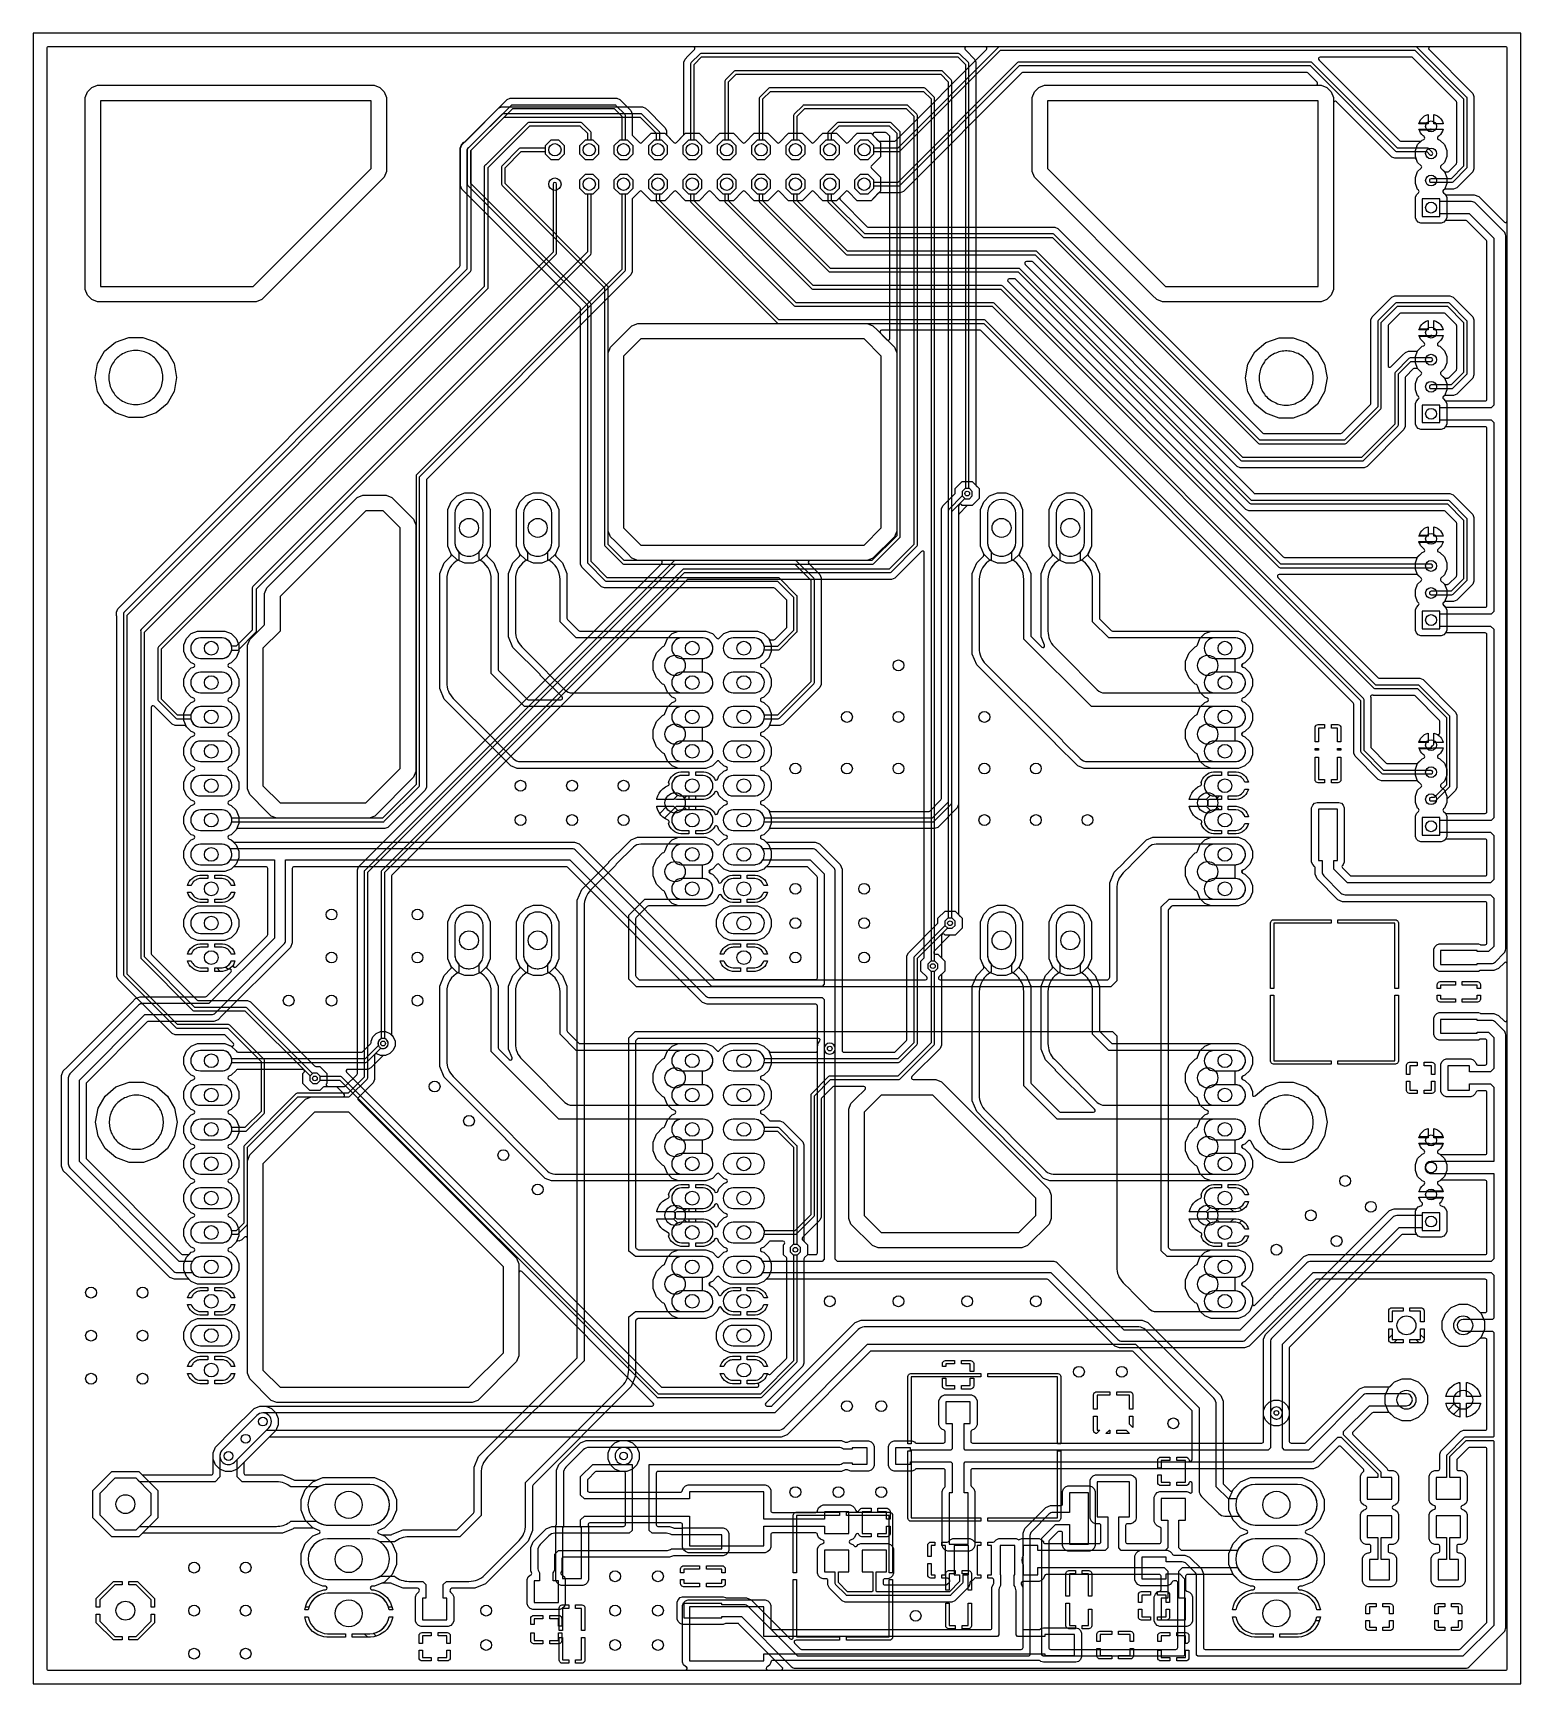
# Model space of a CAD drawing. Header units: millimetres. Extents: x 30 to 140, y 53 to 175.
import ezdxf

# ---------------------------------------------------------------- set-up
doc = ezdxf.new("R2010")
doc.units = ezdxf.units.MM

msp = doc.modelspace()

# ---------------------------------------------------------------- linework, layer by layer
at = {"layer": '16_copper'}
for points in [[(78.24, 54.02, 0.775247), (78.3, 54.26), (78.29, 54.26, 0.090005), (78.24, 54.28), (78.1, 54.42), (78.02, 54.61), (78.02, 58.81), (78.1, 59), (78.24, 59.14), (78.43, 59.22), (84.13, 59.22), (84.32, 59.14), (84.46, 59), (84.54, 58.81), (84.54, 57.15, 0.414214), (84.66, 57.02), (100.76, 57.02, 0.414214), (100.89, 57.15), (100.89, 60.12), (101.01, 60.4, 0.098491), (101.02, 60.45), (101.02, 60.69, 0.414214), (100.89, 60.82), (100.58, 60.82), (100.58, 61.07), (100.86, 61.07), (100.86, 63.23), (100.58, 63.23), (100.58, 63.49), (100.9, 63.49, 0.348851), (101.06, 63.51), (101.21, 63.66), (101.4, 63.74), (102.67, 63.74), (102.83, 63.67, 0.198912), (102.93, 63.67), (103.1, 63.74), (104.37, 63.74), (104.55, 63.66), (104.7, 63.52, 0.456762), (104.84, 63.37), (108.81, 63.37, 0.414214), (108.94, 63.5), (108.94, 64.72, 0.414214), (108.81, 64.84), (108.55, 64.84), (108.37, 64.92), (108.22, 65.06), (108.15, 65.25), (108.15, 68.05), (108.22, 68.24), (108.37, 68.38), (108.55, 68.46), (111.16, 68.46), (111.34, 68.38), (111.49, 68.24), (111.56, 68.05), (111.56, 65.25), (111.49, 65.06), (111.34, 64.92), (111.16, 64.84), (110.9, 64.84, 0.414214), (110.77, 64.72), (110.77, 63.5, 0.414214), (110.9, 63.37), (113.26, 63.37, 0.414214), (113.39, 63.5), (113.39, 64.48, 0.30335), (113.31, 64.6), (113.11, 64.68), (112.97, 64.82), (112.89, 65.01), (112.89, 66.81), (112.97, 67), (113.11, 67.14), (113.3, 67.22), (115.3, 67.22), (115.49, 67.14, 0.633629), (115.7, 67.24), (115.7, 67.82, 0.769561), (115.46, 67.88), (115.46, 67.88, 0.122603), (115.44, 67.81), (115.4, 67.75), (115.36, 67.71), (115.3, 67.67), (115.23, 67.66), (114.55, 67.66), (114.55, 67.91), (115.2, 67.91), (115.2, 69.51), (114.55, 69.51), (114.55, 69.76), (115.23, 69.76), (115.3, 69.75), (115.36, 69.71), (115.4, 69.67), (115.44, 69.61, 0.920707), (115.69, 69.57), (115.7, 69.6), (115.7, 69.6), (115.7, 73.13, 0.198912), (115.66, 73.22), (111.32, 77.56, 0.198912), (111.23, 77.6), (91.97, 77.6, 0.198912), (91.88, 77.56), (85.74, 71.42), (85.32, 71.25), (47.52, 71.25, 0.198912), (47.43, 71.21), (46.35, 70.13), (46.35, 70.13), (45.1, 68.88), (44.68, 68.71), (44.22, 68.71), (43.8, 68.88), (43.48, 69.2), (43.31, 69.62), (43.31, 70.08), (43.48, 70.5), (44.73, 71.75), (44.73, 71.75), (46.34, 73.36), (46.76, 73.53), (75.76, 73.53, 0.668179), (75.85, 73.75), (66.13, 83.47, 0.668179), (65.91, 83.38), (65.91, 77.24), (65.74, 76.82), (65.4, 76.48), (63.22, 74.3), (63.22, 74.3), (62.88, 73.96), (62.46, 73.79), (48.03, 73.79), (47.61, 73.96), (46.02, 75.55), (45.85, 75.97), (45.85, 91.67), (46.02, 92.09), (50.15, 96.22), (50.57, 96.39), (52.9, 96.39, 0.668179), (52.99, 96.61), (52.52, 97.08, 0.198912), (52.43, 97.12), (51.51, 97.12, 0.198912), (51.42, 97.08), (51.21, 96.86), (50.47, 96.86), (49.95, 97.38), (49.95, 98.12), (50.04, 98.21, 0.668185), (49.96, 98.42), (45.14, 98.42, 0.064109), (45.11, 98.42), (45.1, 98.42, 0.195989), (45.02, 98.34), (44.66, 97.98), (44.48, 97.91, 0.668183), (44.48, 97.67), (44.66, 97.6), (45.02, 97.24), (45.21, 96.77), (45.21, 96.27), (45.02, 95.8), (44.66, 95.44), (44.48, 95.37, 0.668183), (44.48, 95.13), (44.66, 95.06), (45.02, 94.7), (45.21, 94.23), (45.21, 93.73), (45.02, 93.26), (44.66, 92.9), (44.48, 92.83, 0.668183), (44.48, 92.59), (44.66, 92.52), (45.02, 92.16), (45.21, 91.69), (45.21, 91.19), (45.02, 90.72), (44.66, 90.36), (44.48, 90.29, 0.668183), (44.48, 90.05), (44.66, 89.98), (45.02, 89.62), (45.21, 89.15), (45.21, 88.65), (45.02, 88.18), (44.66, 87.82), (44.48, 87.75, 0.668183), (44.48, 87.51), (44.66, 87.44), (45.02, 87.08), (45.21, 86.61), (45.21, 86.11), (45.02, 85.64), (44.66, 85.28), (44.48, 85.21, 0.668183), (44.48, 84.97), (44.66, 84.9), (45.02, 84.54), (45.21, 84.07), (45.21, 83.57), (45.02, 83.1), (44.66, 82.74), (44.19, 82.55), (42.17, 82.55), (41.7, 82.74), (41.57, 82.87, 0.198912), (41.48, 82.91), (40.46, 82.91), (40.12, 83.04), (32.52, 90.65), (32.52, 90.65), (32.24, 90.92), (32.11, 91.26), (32.11, 97.97), (32.24, 98.31), (32.52, 98.58), (32.52, 98.58), (37.31, 103.37), (37.58, 103.65), (37.92, 103.78), (42.75, 103.78, 0.198912), (42.84, 103.82), (44.63, 105.61, 0.854081), (44.48, 105.81), (44.33, 105.74), (44.18, 105.69), (44.02, 105.66), (43.43, 105.66), (43.43, 105.92), (43.98, 105.92, 0.304475), (44.66, 106.43), (44.93, 106.43), (44.88, 106.29), (44.81, 106.14, 0.854081), (45.01, 105.99), (47.31, 108.29, 0.198912), (47.35, 108.38), (47.35, 113.26, 0.414214), (47.22, 113.39), (44.88, 113.39, 0.198912), (44.79, 113.35), (44.66, 113.22), (44.19, 113.03), (42.17, 113.03), (41.7, 113.22), (41.34, 113.58), (41.15, 114.05), (41.15, 114.55), (41.34, 115.02), (41.7, 115.38), (41.88, 115.45, 0.668183), (41.88, 115.69), (41.7, 115.76), (41.34, 116.12), (41.15, 116.59), (41.15, 117.09), (41.34, 117.56), (41.7, 117.92), (41.88, 117.99, 0.668183), (41.88, 118.23), (41.7, 118.3), (41.34, 118.66), (41.15, 119.13), (41.15, 119.63), (41.34, 120.1), (41.7, 120.46), (41.88, 120.53, 0.668183), (41.88, 120.77), (41.7, 120.84), (41.34, 121.2), (41.15, 121.67), (41.15, 122.17), (41.34, 122.64), (41.7, 123), (41.88, 123.07, 0.668183), (41.88, 123.31), (41.7, 123.38), (41.34, 123.74), (41.15, 124.21), (41.15, 124.71), (41.34, 125.18), (41.7, 125.54), (41.88, 125.61, 0.668183), (41.88, 125.85), (41.7, 125.92), (41.34, 126.28), (41.15, 126.75), (41.15, 127.25), (41.34, 127.72), (41.7, 128.08), (41.88, 128.15, 0.668183), (41.88, 128.39), (41.7, 128.46), (41.34, 128.82), (41.15, 129.29), (41.15, 129.79), (41.34, 130.26), (41.7, 130.62), (42.17, 130.81), (44.19, 130.81), (44.66, 130.62), (45.02, 130.26), (45.21, 129.79), (45.21, 129.29), (45.02, 128.82), (44.66, 128.46), (44.48, 128.39, 0.668183), (44.48, 128.15), (44.66, 128.08), (45.02, 127.72), (45.21, 127.25), (45.21, 126.75), (45.02, 126.28), (44.66, 125.92), (44.48, 125.85, 0.668183), (44.48, 125.61), (44.66, 125.54), (45.02, 125.18), (45.21, 124.71), (45.21, 124.21), (45.02, 123.74), (44.66, 123.38), (44.48, 123.31, 0.668183), (44.48, 123.07), (44.66, 123), (45.02, 122.64), (45.21, 122.17), (45.21, 121.67), (45.02, 121.2), (44.66, 120.84), (44.48, 120.77, 0.668183), (44.48, 120.53), (44.66, 120.46), (45.02, 120.1), (45.21, 119.63), (45.21, 119.13), (45.02, 118.66), (44.66, 118.3), (44.48, 118.23, 0.668183), (44.48, 117.99), (44.66, 117.92), (45.02, 117.56), (45.21, 117.09), (45.21, 116.59), (45.02, 116.12), (44.66, 115.76), (44.48, 115.69, 0.668183), (44.48, 115.45), (44.66, 115.38), (44.79, 115.25, 0.198912), (44.88, 115.21), (70.03, 115.21), (70.37, 115.08), (80.35, 105.09, 0.198912), (80.44, 105.05), (87.86, 105.05, 0.414214), (87.99, 105.18), (87.99, 112.6, 0.198912), (87.95, 112.69), (87.29, 113.35, 0.198912), (87.2, 113.39), (84.25, 113.39, 0.198912), (84.16, 113.35), (84.03, 113.22), (83.56, 113.03), (81.54, 113.03), (81.07, 113.22), (80.73, 113.56, 0.414214), (80.56, 113.56), (80.22, 113.22), (80.04, 113.15, 0.668183), (80.04, 112.91), (80.22, 112.84), (80.58, 112.48), (80.67, 112.26, 0.513814), (80.87, 112.22), (80.88, 112.22, 0.138924), (80.92, 112.29), (81.01, 112.42), (81.13, 112.53), (81.26, 112.63), (81.4, 112.7), (81.55, 112.75), (81.71, 112.78), (82.3, 112.78), (82.3, 112.52), (81.75, 112.52, 0.95208), (81.75, 111), (82.3, 111), (82.3, 110.74), (81.71, 110.74), (81.55, 110.77), (81.4, 110.82), (81.26, 110.89), (81.13, 110.99), (81.01, 111.1), (80.92, 111.23, 0.764681), (80.67, 111.26), (80.58, 111.04), (80.22, 110.68), (79.75, 110.49), (77.73, 110.49), (77.26, 110.68), (76.9, 111.04), (76.71, 111.51, 0.26182), (76.63, 111.61), (76.54, 111.65), (76.09, 112.1), (75.84, 112.71), (75.84, 113.35), (76.09, 113.96), (76.54, 114.41), (76.63, 114.45, 0.246575), (76.71, 114.55), (76.9, 115.02), (77.26, 115.38), (77.73, 115.57), (79.75, 115.57), (80.22, 115.38), (80.56, 115.04, 0.414214), (80.73, 115.04), (81.07, 115.38), (81.25, 115.45, 0.668183), (81.25, 115.69), (81.07, 115.76), (80.71, 116.12), (80.62, 116.34, 0.513814), (80.42, 116.38), (80.41, 116.38, 0.138924), (80.37, 116.31), (80.28, 116.18), (80.16, 116.07), (80.03, 115.97), (79.89, 115.9), (79.74, 115.85), (79.58, 115.82), (78.99, 115.82), (78.99, 116.08), (79.54, 116.08, 0.95208), (79.54, 117.6), (77.94, 117.6, 0.95208), (77.94, 116.08), (78.49, 116.08), (78.49, 115.82), (77.9, 115.82), (77.74, 115.85), (77.59, 115.9), (77.45, 115.97), (77.32, 116.07), (77.2, 116.18), (77.11, 116.31), (77.04, 116.45), (76.99, 116.6, 0.539151), (76.95, 116.83), (76.75, 116.93), (76.69, 116.97), (77.58, 117.86), (77.59, 117.86, 0.004282), (77.6, 117.86), (78.97, 117.86), (78.97, 117.86), (79.58, 117.86), (79.74, 117.83), (79.89, 117.78), (80.03, 117.71), (80.16, 117.61), (80.28, 117.5), (80.37, 117.37, 0.764681), (80.62, 117.34), (80.71, 117.56), (81.07, 117.92), (81.25, 117.99, 0.668183), (81.25, 118.23), (81.07, 118.3), (80.71, 118.66), (80.62, 118.88, 0.513814), (80.42, 118.92), (80.41, 118.92, 0.138924), (80.37, 118.85), (80.28, 118.72), (80.16, 118.61), (80.03, 118.51), (79.89, 118.44), (79.74, 118.39), (79.58, 118.36), (78.97, 118.36, 0.000763), (78.97, 118.36), (77.6, 118.36), (77.58, 118.36, 0.201052), (77.37, 118.36), (77.35, 118.36, 0.004282), (77.34, 118.36), (76.11, 118.36), (76.12, 118.43), (76.19, 118.64), (76.29, 118.83), (76.42, 119.01), (76.57, 119.16), (76.75, 119.29), (76.95, 119.39, 0.466591), (77, 119.58), (77, 119.58, 0.052388), (76.99, 119.62), (77.04, 119.77), (77.11, 119.91), (77.2, 120.04), (77.32, 120.15), (77.45, 120.25), (77.59, 120.32), (77.74, 120.37), (77.9, 120.4), (78.49, 120.4), (78.49, 120.14), (77.94, 120.14, 0.95208), (77.94, 118.62), (79.54, 118.62, 0.95208), (79.54, 120.14), (78.99, 120.14), (78.99, 120.4), (79.58, 120.4), (79.74, 120.37), (79.89, 120.32), (80.03, 120.25), (80.16, 120.15), (80.28, 120.04), (80.37, 119.91, 0.764651), (80.62, 119.88), (80.71, 120.1), (81.07, 120.46), (81.25, 120.53, 0.668183), (81.25, 120.77), (81.07, 120.84), (80.73, 121.18, 0.414214), (80.56, 121.18), (80.22, 120.84), (79.75, 120.65), (65.79, 120.65), (65.32, 120.84), (63.69, 122.47, 0.09391), (63.67, 122.51), (62.92, 123.25), (60.4, 125.78), (60.07, 126.57), (60.07, 135.05), (60.4, 135.84), (60.89, 136.34, 0.303342), (60.92, 136.48), (60.67, 137.07), (60.67, 139.79), (60.91, 140.36), (61.35, 140.8), (61.92, 141.03), (62.54, 141.03), (63.11, 140.8), (63.55, 140.36), (63.79, 139.79), (63.79, 137.07), (63.54, 136.48, 0.312739), (63.57, 136.34), (64.06, 135.84), (64.39, 135.05), (64.39, 127.95, 0.198912), (64.43, 127.86), (66.52, 125.77, 0.198912), (66.61, 125.73), (69.02, 125.73, 0.668179), (69.11, 125.95), (67.5, 127.55, 0.093912), (67.48, 127.59), (65.48, 129.59), (65.15, 130.38), (65.15, 135.05), (65.48, 135.84), (65.97, 136.34, 0.303342), (66, 136.48), (65.75, 137.07), (65.75, 139.79), (65.99, 140.36), (66.43, 140.8), (67, 141.03), (67.62, 141.03), (68.19, 140.8), (68.63, 140.36), (68.87, 139.79), (68.87, 137.07), (68.62, 136.48, 0.312739), (68.65, 136.34), (69.14, 135.84), (69.47, 135.05), (69.47, 131.76, 0.198912), (69.51, 131.67), (70.33, 130.85, 0.198912), (70.42, 130.81), (79.75, 130.81), (80.22, 130.62), (80.56, 130.28, 0.414214), (80.73, 130.28), (81.07, 130.62), (81.54, 130.81), (83.56, 130.81), (84.03, 130.62), (84.39, 130.26, 0.317344), (84.51, 130.17), (84.77, 130.17, 0.198912), (84.86, 130.21), (85.69, 131.04, 0.198912), (85.73, 131.13), (85.73, 133.03, 0.198912), (85.69, 133.12), (84.86, 133.95, 0.198912), (84.77, 133.99), (72.26, 133.99), (72.03, 134.08), (70.58, 135.53), (70.48, 135.76), (70.48, 154.62, 0.198912), (70.45, 154.71), (61.89, 163.27), (61.89, 163.27), (61.69, 163.47), (61.6, 163.7), (61.6, 166.5), (61.69, 166.73), (61.89, 166.93), (61.89, 166.93), (64.21, 169.25), (64.21, 169.25), (64.41, 169.45), (64.64, 169.54), (75.06, 169.54), (75.29, 169.45), (75.49, 169.25), (75.49, 169.25), (76.54, 168.2), (76.54, 168.2), (76.74, 168), (76.83, 167.77), (76.83, 167.51, 0.198912), (76.87, 167.42), (77.38, 166.91, 0.414214), (77.56, 166.91), (78.23, 167.59), (79.25, 167.59), (79.92, 166.91, 0.414214), (80.1, 166.91), (80.77, 167.59), (81.79, 167.59), (82.46, 166.91, 0.414214), (82.64, 166.91), (83.31, 167.59), (84.33, 167.59), (85, 166.91, 0.414214), (85.18, 166.91), (85.85, 167.59), (86.87, 167.59), (87.54, 166.91, 0.414214), (87.72, 166.91), (88.39, 167.59), (89.41, 167.59), (90.08, 166.91, 0.414214), (90.26, 166.91), (90.93, 167.59), (91.95, 167.59), (92.49, 167.04, 0.198912), (92.58, 167), (93.66, 167, 0.198912), (93.75, 167.04), (100.48, 173.77, 0.668179), (100.39, 173.98), (31.14, 173.98, 0.414214), (31.02, 173.86), (31.02, 54.14, 0.414214), (31.14, 54.02), (78.24, 54.02)], [(124.88, 58.59, 0.332832), (123.48, 59.72), (120.36, 59.72, 0.355304), (118.93, 58.47), (118.67, 58.47), (118.69, 58.56), (118.75, 58.78), (118.83, 59), (118.95, 59.2), (119.09, 59.38), (119.25, 59.54), (119.44, 59.68), (119.64, 59.8), (119.85, 59.89), (120.07, 59.95), (120.21, 59.96, 0.936608), (120.2, 60.22), (120.01, 60.22), (119.27, 60.52), (118.75, 61.05, 0.198912), (118.66, 61.09), (115.34, 61.09, 0.414214), (115.21, 60.96), (115.21, 59.98, 0.30335), (115.29, 59.86), (115.49, 59.78), (115.63, 59.64), (115.71, 59.45), (115.71, 57.65), (115.63, 57.46), (115.49, 57.32), (115.3, 57.24), (113.3, 57.24), (113.11, 57.32), (112.97, 57.46), (112.89, 57.65), (112.89, 59.45), (112.97, 59.64), (113.11, 59.78), (113.31, 59.86, 0.30335), (113.39, 59.98), (113.39, 60.96, 0.414214), (113.26, 61.09), (104.9, 61.09, 0.346066), (104.78, 60.98), (104.7, 60.79), (104.55, 60.64), (104.37, 60.57), (103.18, 60.57, 0.534511), (103.06, 60.39), (103.17, 60.12), (103.17, 57.15, 0.414214), (103.3, 57.02), (104.4, 57.02, 0.133087), (104.46, 57.04), (104.47, 57.04, 0.103496), (104.51, 57.09), (104.7, 57.16), (107.1, 57.16), (107.29, 57.09), (107.43, 56.94), (107.51, 56.76), (107.51, 55), (107.43, 54.82), (107.29, 54.67), (107.1, 54.6), (104.7, 54.6), (104.51, 54.67, 0.271857), (104.4, 54.74), (84.66, 54.74, 0.055544), (84.64, 54.73), (84.62, 54.73, 0.283686), (84.54, 54.61), (84.46, 54.42), (84.32, 54.28, 0.985706), (84.32, 54.02), (138.86, 54.02, 0.414214), (138.98, 54.14), (138.98, 173.86, 0.414214), (138.86, 173.98), (133.29, 173.98, 0.668179), (133.2, 173.77), (136.43, 170.54), (136.52, 170.31), (136.52, 164.97), (136.43, 164.74), (135.25, 163.56), (135.02, 163.47), (134.41, 163.47, 0.147543), (134.34, 163.44), (134.33, 163.44, 0.592953), (134.27, 163.2), (134.43, 163.04), (134.51, 162.86), (134.51, 161.34), (134.43, 161.16), (134.29, 161.02), (134.11, 160.94), (132.59, 160.94), (132.41, 161.02), (132.27, 161.16), (132.19, 161.34), (132.19, 162.86), (132.27, 163.04), (132.43, 163.2, 0.414219), (132.43, 163.38), (132.36, 163.44), (132.19, 163.87), (132.19, 164.33), (132.36, 164.76), (132.62, 165.01, 0.414214), (132.62, 165.19), (132.36, 165.44), (132.28, 165.66, 0.303347), (132.16, 165.74), (130.68, 165.74), (130.45, 165.83), (126.36, 169.92, 0.668179), (126.14, 169.83), (126.14, 156.04), (125.97, 155.62), (125.65, 155.3), (125.23, 155.13), (113.5, 155.13), (113.08, 155.3), (112.74, 155.64), (112.74, 155.64), (104.37, 164.01), (104.37, 164.01), (104.03, 164.35), (103.86, 164.77), (103.86, 170.23), (104.03, 170.65), (104.35, 170.97), (104.77, 171.14), (124.83, 171.14, 0.668179), (124.92, 171.36), (124.23, 172.05, 0.198912), (124.14, 172.09), (103.19, 172.09, 0.198912), (103.1, 172.05), (94.34, 163.29), (94.11, 163.2), (92.58, 163.2, 0.198912), (92.49, 163.16), (91.95, 162.61), (90.93, 162.61), (90.26, 163.29, 0.414214), (90.08, 163.29), (89.67, 162.87, 0.414214), (89.67, 162.69), (91.67, 160.69, 0.198912), (91.76, 160.65), (105.54, 160.65), (105.77, 160.56), (120.88, 145.45, 0.198912), (120.97, 145.41), (126.68, 145.41, 0.198912), (126.77, 145.45), (128.87, 147.55, 0.198912), (128.9, 147.64), (128.9, 153.8), (129, 154.03), (130.45, 155.48), (130.68, 155.57), (134.75, 155.57), (134.98, 155.48), (136.43, 154.03), (136.52, 153.8), (136.52, 149.73), (136.43, 149.5), (135.25, 148.32), (135.02, 148.22), (134.41, 148.22, 0.147543), (134.34, 148.2), (134.33, 148.2, 0.592953), (134.27, 147.96), (134.43, 147.8), (134.51, 147.62), (134.51, 146.1), (134.43, 145.92), (134.29, 145.78), (134.11, 145.7), (132.59, 145.7), (132.41, 145.78), (132.27, 145.92), (132.19, 146.1), (132.19, 147.62), (132.27, 147.8), (132.43, 147.96, 0.414219), (132.43, 148.14), (132.36, 148.2), (132.19, 148.63), (132.19, 149.09), (132.36, 149.52), (132.62, 149.77, 0.414214), (132.62, 149.95), (132.38, 150.19, 0.198912), (132.29, 150.22), (132.13, 150.22, 0.198912), (132.04, 150.19), (131.48, 149.63, 0.198912), (131.44, 149.54), (131.44, 145.92), (131.35, 145.69), (128.63, 142.97), (128.4, 142.88), (119.25, 142.88), (119.02, 142.97), (118.82, 143.17), (118.82, 143.17), (103.91, 158.08, 0.198912), (103.82, 158.12), (103.44, 158.12, 0.668179), (103.35, 157.9), (120.24, 141.01, 0.198912), (120.33, 140.97), (134.75, 140.97), (134.98, 140.87), (136.43, 139.42), (136.52, 139.19), (136.52, 134.49), (136.43, 134.26), (136.23, 134.06), (136.23, 134.06), (135.45, 133.28), (135.25, 133.08), (135.02, 132.99), (134.41, 132.99, 0.147543), (134.34, 132.96), (134.33, 132.96, 0.592953), (134.27, 132.72), (134.43, 132.56), (134.51, 132.38), (134.51, 130.86), (134.43, 130.68), (134.29, 130.54), (134.11, 130.46), (132.59, 130.46), (132.41, 130.54), (132.27, 130.68), (132.19, 130.86), (132.19, 132.38), (132.27, 132.56), (132.43, 132.72, 0.414219), (132.43, 132.9), (132.36, 132.96), (132.19, 133.39), (132.19, 133.85), (132.36, 134.28), (132.62, 134.53, 0.414214), (132.62, 134.71), (132.38, 134.95, 0.198912), (132.29, 134.99), (122.12, 134.99, 0.668179), (122.03, 134.77), (129.45, 127.35, 0.198912), (129.54, 127.32), (132.52, 127.32), (132.76, 127.22), (135.16, 124.82), (135.25, 124.59), (135.25, 119.25), (135.16, 119.02), (134.55, 118.41, 0.198912), (134.51, 118.32), (134.51, 118.15), (134.34, 117.72), (134.27, 117.66, 0.414219), (134.27, 117.48), (134.43, 117.32), (134.51, 117.14), (134.51, 115.62), (134.43, 115.44), (134.29, 115.3), (134.11, 115.22), (132.59, 115.22), (132.41, 115.3), (132.27, 115.44), (132.19, 115.62), (132.19, 117.14), (132.27, 117.32), (132.43, 117.48, 0.414219), (132.43, 117.66), (132.36, 117.72), (132.19, 118.15), (132.19, 118.61), (132.36, 119.04), (132.62, 119.29, 0.414214), (132.62, 119.47), (132.38, 119.71, 0.198912), (132.29, 119.75), (129.68, 119.75), (129.45, 119.84), (127.73, 121.56), (127.64, 121.79), (127.64, 125.41, 0.198912), (127.6, 125.5), (100.1, 153, 0.198912), (100.01, 153.03), (92.73, 153.03, 0.668179), (92.64, 152.82), (93.68, 151.78), (93.85, 151.36), (93.85, 138.2), (93.68, 137.78), (92.09, 136.19), (91.67, 136.02), (87.44, 136.02, 0.668179), (87.35, 135.8), (87.97, 135.18), (88.17, 134.98), (88.26, 134.75), (88.26, 126.87), (88.17, 126.64), (85.45, 123.92), (85.22, 123.83), (84.51, 123.83, 0.064109), (84.48, 123.82), (84.47, 123.82, 0.195989), (84.39, 123.74), (84.03, 123.38), (83.85, 123.31, 0.668183), (83.85, 123.07), (84.03, 123), (84.39, 122.64), (84.58, 122.17), (84.58, 121.67), (84.39, 121.2), (84.03, 120.84), (83.85, 120.77, 0.668183), (83.85, 120.53), (84.03, 120.46), (84.39, 120.1), (84.58, 119.63), (84.58, 119.13), (84.39, 118.66), (84.03, 118.3), (83.85, 118.23, 0.668183), (83.85, 117.99), (84.03, 117.92), (84.39, 117.56, 0.317344), (84.51, 117.47), (96.2, 117.47, 0.198912), (96.29, 117.51), (97.12, 118.34, 0.198912), (97.15, 118.43), (97.15, 139.83), (97.25, 140.06), (98.14, 140.94, 0.198912), (98.17, 141.03), (98.17, 141.34), (98.69, 141.86), (99.43, 141.86), (99.95, 141.34), (99.95, 140.6), (99.43, 140.08), (99.12, 140.08, 0.198912), (99.03, 140.05), (98.46, 139.47, 0.198912), (98.42, 139.38), (98.42, 117.98), (98.33, 117.75), (96.88, 116.3), (96.65, 116.21), (84.51, 116.21, 0.064109), (84.48, 116.2), (84.47, 116.2, 0.195989), (84.39, 116.12), (84.03, 115.76), (83.85, 115.69, 0.668183), (83.85, 115.45), (84.03, 115.38), (84.16, 115.25, 0.198912), (84.25, 115.21), (87.81, 115.21), (88.15, 115.08), (89.68, 113.55), (89.81, 113.21), (89.81, 99.82, 0.414214), (89.94, 99.69), (93.66, 99.69, 0.198912), (93.75, 99.73), (94.58, 100.56, 0.198912), (94.61, 100.65), (94.61, 106.81), (94.71, 107.04), (96.87, 109.19, 0.198912), (96.9, 109.28), (96.9, 109.59), (97.42, 110.11), (98.16, 110.11), (98.68, 109.59), (98.68, 108.85), (98.16, 108.33), (97.85, 108.33, 0.198912), (97.76, 108.3), (96.62, 107.15, 0.668179), (96.71, 106.93), (96.89, 106.93), (97.41, 106.41), (97.41, 105.68), (97.19, 105.46, 0.198912), (97.15, 105.37), (97.15, 100.2), (97.06, 99.97), (94.97, 97.88, 0.668179), (95.06, 97.66), (96.75, 97.66), (97.17, 97.49), (105.11, 89.55), (105.28, 89.13), (105.28, 87.4), (105.11, 86.98), (103.52, 85.39), (103.1, 85.22), (92.48, 85.22), (92.06, 85.39), (90.47, 86.98), (90.3, 87.4), (90.3, 95.48), (90.47, 95.9), (90.81, 96.24), (91.51, 96.94, 0.668179), (91.42, 97.15), (89.22, 97.15, 0.198912), (89.13, 97.12), (88.3, 96.29, 0.198912), (88.26, 96.2), (88.26, 87.5), (88.17, 87.27), (87.97, 87.07), (86.89, 85.99, 0.414214), (86.89, 85.81), (87.25, 85.46), (87.25, 84.72), (87.03, 84.51, 0.198912), (86.99, 84.42), (86.99, 76.71), (86.9, 76.48), (84.38, 73.95), (84.17, 73.75, 0.668179), (84.26, 73.53), (84.56, 73.53, 0.198912), (84.65, 73.57), (90.79, 79.71), (91.21, 79.88), (111.99, 79.88), (112.41, 79.71), (117.81, 74.31), (117.98, 73.89), (117.98, 67.84, 0.198912), (118.02, 67.75), (118.48, 67.29, 0.534522), (118.69, 67.33), (118.71, 67.38), (119.27, 67.95), (120.01, 68.26), (123.83, 68.26), (124.57, 67.95), (125.13, 67.38), (125.44, 66.64), (125.44, 65.84), (125.13, 65.1), (124.57, 64.54), (124.12, 64.35, 0.668183), (124.12, 64.12), (124.57, 63.94), (125.13, 63.37), (125.44, 62.63), (125.44, 61.83), (125.13, 61.09), (124.57, 60.52), (123.83, 60.22), (123.64, 60.22, 0.936608), (123.63, 59.96), (123.77, 59.95), (123.99, 59.89), (124.2, 59.8), (124.4, 59.68), (124.59, 59.54), (124.75, 59.38), (124.89, 59.2), (125.01, 59), (125.09, 58.78), (125.15, 58.56), (125.17, 58.47), (124.91, 58.47), (124.91, 58.48)], [(134.9, 163.97, 0.187839), (134.98, 164.01), (135.98, 165.01, 0.198912), (136.02, 165.1), (136.02, 170.18, 0.198912), (135.98, 170.27), (132.3, 173.95, 0.198912), (132.21, 173.98), (101.47, 173.98, 0.198912), (101.38, 173.95), (93.93, 166.5), (92.15, 166.5), (92.15, 166.66), (91.73, 167.08), (91.15, 167.08), (90.73, 166.66), (90.73, 166.08), (91.15, 165.66), (91.73, 165.66), (92.15, 166.08), (92.15, 166.24), (93.98, 166.24, 0.198912), (94.07, 166.28), (101.52, 173.73), (132.16, 173.73), (135.76, 170.13), (135.76, 165.15), (134.84, 164.23), (133.35, 164.23, 0.879449), (133.32, 163.98), (133.35, 163.97), (134.89, 163.97)], [(92.15, 163.54), (92.15, 163.7), (93.98, 163.7, 0.198912), (94.07, 163.74), (102.92, 172.59), (124.41, 172.59), (130.72, 166.28, 0.198912), (130.81, 166.24), (133.03, 166.24), (133.26, 166.01, 1), (133.44, 166.19), (133.17, 166.46, 0.198912), (133.08, 166.5), (130.86, 166.5), (124.55, 172.81, 0.198912), (124.46, 172.85), (102.87, 172.85, 0.198912), (102.78, 172.81), (93.93, 163.96), (92.15, 163.96), (92.15, 164.12), (91.73, 164.54), (91.15, 164.54), (90.73, 164.12), (90.73, 163.54), (91.15, 163.12), (91.73, 163.12)], [(134.58, 164.74, 0.187839), (134.66, 164.77), (135.22, 165.33, 0.198912), (135.25, 165.42), (135.25, 169.86, 0.198912), (135.22, 169.95), (131.99, 173.18, 0.198912), (131.9, 173.22), (125.16, 173.22, 0.668179), (125.07, 173), (131.04, 167.04, 0.198912), (131.13, 167), (132.56, 167, 0.198912), (132.65, 167.04), (132.69, 167.09), (132.81, 167.13, 0.586109), (132.83, 167.35), (132.76, 167.41), (132.66, 167.51), (132.57, 167.62), (132.51, 167.75), (132.46, 167.89), (132.46, 167.9), (133.28, 167.9, 0.081224), (133.32, 167.91), (133.33, 167.91, 0.17163), (133.42, 167.9), (134.24, 167.9), (134.24, 167.89), (134.19, 167.75), (134.13, 167.62), (134.04, 167.51), (133.94, 167.41), (133.87, 167.35, 0.586109), (133.89, 167.13), (134.01, 167.09), (134.34, 166.76), (134.51, 166.33), (134.51, 165.87), (134.34, 165.44), (134.08, 165.19, 0.414214), (134.08, 165.01), (134.32, 164.77, 0.198912), (134.41, 164.73), (134.57, 164.73)], [(83.42, 128.79, 0.324787), (84.06, 129.41), (85.09, 129.41, 0.198912), (85.18, 129.45), (86.45, 130.72, 0.198912), (86.49, 130.81), (86.49, 133.35, 0.198912), (86.45, 133.44), (85.18, 134.71, 0.198912), (85.09, 134.75), (72.44, 134.75), (71.25, 135.94), (71.25, 154.94, 0.198912), (71.21, 155.03), (62.36, 163.88), (62.36, 166.32), (64.82, 168.78), (74.88, 168.78), (76.07, 167.59), (76.07, 167.08), (75.91, 167.08), (75.49, 166.66), (75.49, 166.08), (75.91, 165.66), (76.49, 165.66), (76.91, 166.08), (76.91, 166.66), (76.49, 167.08), (76.33, 167.08), (76.33, 167.64, 0.198912), (76.29, 167.73), (75.02, 169, 0.198912), (74.93, 169.04), (64.77, 169.04, 0.198912), (64.68, 169), (62.14, 166.46, 0.198912), (62.1, 166.37), (62.1, 163.83, 0.198912), (62.14, 163.74), (70.99, 154.89), (70.99, 135.89, 0.198912), (71.03, 135.8), (72.3, 134.53, 0.198912), (72.39, 134.49), (85.04, 134.49), (86.23, 133.3), (86.23, 130.86), (85.04, 129.67), (84.06, 129.67, 0.352144), (83.35, 130.3), (81.75, 130.3, 0.95208), (81.75, 128.78), (83.35, 128.78)], [(83.42, 123.71, 0.324787), (84.06, 124.33), (85.09, 124.33, 0.198912), (85.18, 124.37), (87.72, 126.91, 0.198912), (87.76, 127), (87.76, 134.62, 0.198912), (87.72, 134.71), (86.45, 135.98, 0.198912), (86.36, 136.02), (73.71, 136.02), (72.52, 137.21), (72.52, 156.21, 0.198912), (72.48, 156.3), (64.9, 163.88), (64.9, 165.05), (66.09, 166.24), (67.87, 166.24), (67.87, 166.08), (68.29, 165.66), (68.87, 165.66), (69.29, 166.08), (69.29, 166.66), (68.87, 167.08), (68.29, 167.08), (67.87, 166.66), (67.87, 166.5), (66.04, 166.5, 0.198912), (65.95, 166.46), (64.68, 165.19, 0.198912), (64.64, 165.1), (64.64, 163.83, 0.198912), (64.68, 163.74), (72.26, 156.16), (72.26, 137.16, 0.198912), (72.3, 137.07), (73.57, 135.8, 0.198912), (73.66, 135.76), (86.31, 135.76), (87.5, 134.57), (87.5, 127.05), (85.04, 124.59), (84.06, 124.59, 0.352144), (83.35, 125.22), (81.75, 125.22, 0.95208), (81.75, 123.7), (83.35, 123.7)], [(133.38, 120.26, 0.894758), (133.35, 120.51), (129.86, 120.51), (128.4, 121.97), (128.4, 125.73, 0.198912), (128.36, 125.82), (100.42, 153.76, 0.198912), (100.33, 153.8), (85.14, 153.8), (76.33, 162.61), (76.33, 163.12), (76.49, 163.12), (76.91, 163.54), (76.91, 164.12), (76.49, 164.54), (75.91, 164.54), (75.49, 164.12), (75.49, 163.54), (75.91, 163.12), (76.07, 163.12), (76.07, 162.56, 0.198912), (76.11, 162.47), (85, 153.58, 0.198912), (85.09, 153.54), (100.28, 153.54), (128.14, 125.68), (128.14, 121.92, 0.198912), (128.18, 121.83), (129.72, 120.29, 0.198912), (129.81, 120.25), (133.35, 120.25)], [(133.63, 118.25, 0.187839), (133.71, 118.29), (134.71, 119.29, 0.198912), (134.75, 119.38), (134.75, 124.46, 0.198912), (134.71, 124.55), (132.49, 126.77, 0.198912), (132.4, 126.81), (129.28, 126.81), (101.05, 155.03, 0.198912), (100.97, 155.07), (86.41, 155.07), (78.87, 162.61), (78.87, 163.12), (79.03, 163.12), (79.45, 163.54), (79.45, 164.12), (79.03, 164.54), (78.45, 164.54), (78.03, 164.12), (78.03, 163.54), (78.45, 163.12), (78.61, 163.12), (78.61, 162.56, 0.198912), (78.65, 162.47), (86.27, 154.85, 0.198912), (86.36, 154.81), (100.91, 154.81), (129.13, 126.59, 0.198912), (129.22, 126.56), (132.34, 126.56), (134.49, 124.41), (134.49, 119.43), (133.57, 118.51), (133.35, 118.51, 0.879449), (133.32, 118.26), (133.35, 118.25), (133.62, 118.25)], [(101.69, 156.3, 0.198912), (101.6, 156.34), (87.68, 156.34), (81.41, 162.61), (81.41, 163.12), (81.57, 163.12), (81.99, 163.54), (81.99, 164.12), (81.57, 164.54), (80.99, 164.54), (80.57, 164.12), (80.57, 163.54), (80.99, 163.12), (81.15, 163.12), (81.15, 162.56, 0.198912), (81.19, 162.47), (87.54, 156.12, 0.198912), (87.63, 156.08), (101.55, 156.08), (122.1, 135.53, 0.198912), (122.19, 135.49), (133.35, 135.49, 1), (133.35, 135.75), (122.24, 135.75)], [(102.96, 157.57, 0.198912), (102.87, 157.61), (88.95, 157.61), (83.95, 162.61), (83.95, 163.12), (84.11, 163.12), (84.53, 163.54), (84.53, 164.12), (84.11, 164.54), (83.53, 164.54), (83.11, 164.12), (83.11, 163.54), (83.53, 163.12), (83.69, 163.12), (83.69, 162.56, 0.198912), (83.73, 162.47), (88.81, 157.39, 0.198912), (88.9, 157.35), (102.82, 157.35), (119.93, 140.25, 0.198912), (120.02, 140.21), (134.57, 140.21), (135.76, 139.01), (135.76, 134.67), (134.84, 133.75), (133.35, 133.75, 0.879449), (133.32, 133.5), (133.35, 133.49), (134.89, 133.49, 0.198912), (134.98, 133.53), (135.98, 134.53, 0.198912), (136.02, 134.62), (136.02, 139.06, 0.198912), (135.98, 139.15), (134.71, 140.42, 0.198912), (134.62, 140.46), (120.07, 140.46)], [(128.28, 143.38, 0.187839), (128.36, 143.42), (130.9, 145.96, 0.198912), (130.94, 146.05), (130.94, 149.81), (131.86, 150.73), (133.35, 150.73, 1), (133.35, 150.99), (131.81, 150.99, 0.198912), (131.72, 150.95), (130.72, 149.95, 0.198912), (130.68, 149.86), (130.68, 146.1), (128.22, 143.64), (119.43, 143.64), (104.23, 158.84, 0.198912), (104.14, 158.88), (90.22, 158.88), (86.49, 162.61), (86.49, 163.12), (86.65, 163.12), (87.07, 163.54), (87.07, 164.12), (86.65, 164.54), (86.07, 164.54), (85.65, 164.12), (85.65, 163.54), (86.07, 163.12), (86.23, 163.12), (86.23, 162.56, 0.198912), (86.27, 162.47), (90.08, 158.66, 0.198912), (90.17, 158.62), (104.09, 158.62), (119.29, 143.42, 0.198912), (119.38, 143.38), (128.27, 143.38)], [(127.01, 144.65, 0.187839), (127.09, 144.69), (129.63, 147.23, 0.198912), (129.67, 147.32), (129.67, 153.62), (130.86, 154.81), (134.57, 154.81), (135.76, 153.62), (135.76, 149.91), (134.84, 148.99), (133.35, 148.99, 0.879449), (133.32, 148.74), (133.35, 148.73), (134.89, 148.73, 0.198912), (134.98, 148.77), (135.98, 149.77, 0.198912), (136.02, 149.86), (136.02, 153.67, 0.198912), (135.98, 153.76), (134.71, 155.03, 0.198912), (134.62, 155.07), (130.81, 155.07, 0.198912), (130.72, 155.03), (129.45, 153.76, 0.198912), (129.41, 153.67), (129.41, 147.37), (126.95, 144.91), (120.7, 144.91), (105.5, 160.11, 0.198912), (105.41, 160.15), (91.49, 160.15), (89.03, 162.61), (89.03, 163.12), (89.19, 163.12), (89.61, 163.54), (89.61, 164.12), (89.19, 164.54), (88.61, 164.54), (88.19, 164.12), (88.19, 163.54), (88.61, 163.12), (88.77, 163.12), (88.77, 162.56, 0.198912), (88.81, 162.47), (91.35, 159.93, 0.198912), (91.44, 159.89), (105.36, 159.89), (120.56, 144.69, 0.198912), (120.65, 144.65), (127, 144.65)], [(134.58, 134.26, 0.187839), (134.66, 134.29), (135.22, 134.85, 0.198912), (135.25, 134.94), (135.25, 138.75, 0.198912), (135.22, 138.84), (134.39, 139.66, 0.198912), (134.3, 139.7), (119.89, 139.7), (119.66, 139.8), (102.64, 156.81, 0.198912), (102.55, 156.84), (102.17, 156.84, 0.668179), (102.08, 156.63), (122.42, 136.29, 0.198912), (122.51, 136.25), (132.29, 136.25, 0.198912), (132.38, 136.29), (132.69, 136.61), (132.81, 136.65, 0.586109), (132.83, 136.87), (132.76, 136.93), (132.66, 137.03), (132.57, 137.14), (132.51, 137.27), (132.46, 137.41), (132.46, 137.42), (133.28, 137.42, 0.081224), (133.32, 137.43), (133.33, 137.43, 0.17163), (133.42, 137.42), (134.24, 137.42), (134.24, 137.41), (134.19, 137.27), (134.13, 137.14), (134.04, 137.03), (133.94, 136.93), (133.87, 136.87, 0.586109), (133.89, 136.65), (134.01, 136.61), (134.34, 136.28), (134.51, 135.85), (134.51, 135.39), (134.34, 134.96), (134.08, 134.71, 0.414214), (134.08, 134.53), (134.32, 134.29, 0.198912), (134.41, 134.25), (134.57, 134.25)], [(134.58, 149.5, 0.187839), (134.66, 149.53), (135.22, 150.09, 0.198912), (135.25, 150.18), (135.25, 153.35, 0.198912), (135.22, 153.44), (134.39, 154.27, 0.198912), (134.3, 154.31), (131.13, 154.31, 0.198912), (131.04, 154.27), (130.21, 153.44, 0.198912), (130.17, 153.35), (130.17, 150.43, 0.668179), (130.39, 150.34), (131.25, 151.2), (131.25, 151.2), (131.45, 151.4), (131.68, 151.49), (132.29, 151.49, 0.198912), (132.38, 151.53), (132.69, 151.85), (132.81, 151.89, 0.586109), (132.83, 152.11), (132.76, 152.17), (132.66, 152.27), (132.57, 152.38), (132.51, 152.51), (132.46, 152.65), (132.46, 152.66), (133.28, 152.66, 0.168289), (133.37, 152.67), (133.38, 152.67, 0.089791), (133.42, 152.66), (134.24, 152.66), (134.24, 152.65), (134.19, 152.51), (134.13, 152.38), (134.04, 152.27), (133.94, 152.17), (133.87, 152.11, 0.586109), (133.89, 151.89), (134.01, 151.85), (134.34, 151.52), (134.51, 151.09), (134.51, 150.63), (134.34, 150.2), (134.08, 149.95, 0.414214), (134.08, 149.77), (134.32, 149.53, 0.198912), (134.41, 149.49), (134.57, 149.49)], [(48.03, 116.97), (47.61, 117.14), (47.27, 117.48), (47.27, 117.48), (46.02, 118.73), (45.85, 119.15), (45.85, 129.77), (46.02, 130.19), (47.08, 131.25, 0.198912), (47.12, 131.34), (47.12, 133.58), (47.29, 134), (53.96, 140.67), (54.38, 140.84), (56.11, 140.84), (56.53, 140.67), (56.87, 140.33), (56.87, 140.33), (58.12, 139.08), (58.29, 138.66), (58.29, 120.42), (58.12, 120), (55.26, 117.14), (54.84, 116.97)], [(63.88, 127.68), (63.88, 134.62, 0.279687), (62.99, 136.08), (62.99, 136.66, 0.180228), (63.28, 137.34), (63.28, 139.52, 0.957291), (61.18, 139.52), (61.18, 137.34, 0.180228), (61.47, 136.66), (61.47, 136.08, 0.279681), (60.58, 134.62), (60.58, 127, 0.198912), (61.06, 125.83), (64.16, 122.74, 0.038456), (64.23, 122.65), (65.5, 121.38, 0.198912), (66.04, 121.16), (79.54, 121.16, 0.975753), (79.5, 122.68), (79.5, 123.7, 0.975753), (79.54, 125.22), (66.34, 125.22)], [(68.96, 131.49), (68.96, 134.62, 0.279687), (68.07, 136.08), (68.07, 136.66, 0.180228), (68.36, 137.34), (68.36, 139.52, 0.957291), (66.26, 139.52), (66.26, 137.34, 0.180228), (66.55, 136.66), (66.55, 136.08, 0.279681), (65.66, 134.62), (65.66, 130.81, 0.198912), (66.14, 129.64), (67.97, 127.82, 0.038456), (68.04, 127.73), (69.31, 126.46, 0.198912), (69.85, 126.24), (79.54, 126.24, 0.975753), (79.5, 127.76), (79.5, 128.78, 0.975753), (79.54, 130.3), (70.15, 130.3)], [(83.42, 116.09, 0.324787), (84.06, 116.71), (96.52, 116.71, 0.198912), (96.61, 116.75), (97.88, 118.02, 0.198912), (97.92, 118.11), (97.92, 139.65), (98.88, 140.61), (98.9, 140.59), (99.22, 140.59), (99.44, 140.81), (99.44, 141.13), (99.22, 141.35), (98.9, 141.35), (98.68, 141.13), (98.68, 140.81), (98.7, 140.79), (97.7, 139.79, 0.198912), (97.66, 139.7), (97.66, 118.16), (96.47, 116.97), (84.06, 116.97, 0.352144), (83.35, 117.6), (81.75, 117.6, 0.95208), (81.75, 116.08), (83.35, 116.08)], [(107.7, 120.65), (107.23, 120.84), (105.6, 122.47, 0.093912), (105.58, 122.51), (99.77, 128.32), (99.44, 129.11), (99.44, 135.05), (99.77, 135.84), (100.26, 136.34, 0.303346), (100.29, 136.48), (100.04, 137.07), (100.04, 139.79), (100.28, 140.36), (100.72, 140.8), (101.29, 141.03), (101.91, 141.03), (102.48, 140.8), (102.92, 140.36), (103.16, 139.79), (103.16, 137.07), (102.91, 136.48, 0.312703), (102.94, 136.34), (103.43, 135.84), (103.76, 135.05), (103.76, 130.49, 0.198912), (103.8, 130.4), (104.57, 129.62, 0.820678), (104.78, 129.76), (104.52, 130.38), (104.52, 135.05), (104.85, 135.84), (105.34, 136.34, 0.303346), (105.37, 136.48), (105.12, 137.07), (105.12, 139.79), (105.36, 140.36), (105.8, 140.8), (106.37, 141.03), (106.99, 141.03), (107.56, 140.8), (108, 140.36), (108.24, 139.79), (108.24, 137.07), (107.99, 136.48, 0.312703), (108.02, 136.34), (108.51, 135.84), (108.84, 135.05), (108.84, 131.76, 0.198912), (108.88, 131.67), (109.7, 130.85, 0.198912), (109.79, 130.81), (119.12, 130.81), (119.59, 130.62), (119.95, 130.26), (120.14, 129.79), (120.14, 129.29), (119.95, 128.82), (119.59, 128.46), (119.46, 128.41, 0.143893), (119.4, 128.36), (119.4, 128.35, 0.524682), (119.46, 128.13), (119.59, 128.08), (119.95, 127.72), (120.14, 127.25), (120.14, 126.75), (119.95, 126.28), (119.59, 125.92), (119.41, 125.85, 0.668175), (119.41, 125.61), (119.59, 125.54), (119.95, 125.18), (120.14, 124.71), (120.14, 124.21), (119.95, 123.74), (119.59, 123.38), (119.46, 123.33, 0.143893), (119.4, 123.28), (119.4, 123.27, 0.524682), (119.46, 123.05), (119.59, 123), (119.95, 122.64), (120.14, 122.17), (120.14, 121.67), (119.95, 121.2), (119.59, 120.84), (119.12, 120.65)], [(103.25, 130.22), (103.25, 134.62, 0.279687), (102.36, 136.08), (102.36, 136.66, 0.180228), (102.65, 137.34), (102.65, 139.52, 0.957291), (100.55, 139.52), (100.55, 137.34, 0.180228), (100.84, 136.66), (100.84, 136.08, 0.279681), (99.95, 134.62), (99.95, 129.54, 0.198912), (100.43, 128.37), (106.07, 122.74, 0.038456), (106.14, 122.65), (107.41, 121.38, 0.198912), (107.95, 121.16), (118.91, 121.16, 0.975753), (118.87, 122.68), (118.87, 123.7, 0.975753), (118.91, 125.22), (108.25, 125.22)], [(108.33, 131.49), (108.33, 134.62, 0.279687), (107.44, 136.08), (107.44, 136.66, 0.180228), (107.73, 137.34), (107.73, 139.52, 0.957291), (105.63, 139.52), (105.63, 137.34, 0.180228), (105.92, 136.66), (105.92, 136.08, 0.279681), (105.03, 134.62), (105.03, 130.81, 0.198912), (105.51, 129.64), (107.34, 127.82, 0.038456), (107.41, 127.73), (108.68, 126.46, 0.198912), (109.22, 126.24), (118.91, 126.24, 0.975753), (118.87, 127.76), (118.87, 128.78, 0.975753), (118.91, 130.3), (109.52, 130.3)], [(44.05, 128.79, 0.906347), (43.98, 130.3), (42.38, 130.3, 0.95208), (42.38, 128.78), (43.98, 128.78)], [(44.05, 126.25, 0.906347), (43.98, 127.76), (42.38, 127.76, 0.95208), (42.38, 126.24), (43.98, 126.24)], [(83.42, 126.25, 0.906347), (83.35, 127.76), (81.75, 127.76, 0.95208), (81.75, 126.24), (83.35, 126.24)], [(132.29, 121.02, 0.187839), (132.38, 121.05), (132.69, 121.37), (132.81, 121.41, 0.58612), (132.83, 121.63), (132.76, 121.69), (132.66, 121.79), (132.57, 121.9), (132.51, 122.03), (132.46, 122.17), (132.46, 122.18), (133.28, 122.18, 0.3458), (133.4, 122.28), (133.4, 122.3, -0.005224), (133.4, 122.33), (133.42, 122.33, 0.414214), (133.55, 122.45), (133.55, 123.27), (133.56, 123.27), (133.7, 123.22), (133.8, 123.17, 0.560035), (133.99, 123.28), (133.99, 124.14, 0.198912), (133.95, 124.23), (132.17, 126.01, 0.198912), (132.08, 126.05), (129.1, 126.05, 0.090051), (129.05, 126.07), (129.04, 126.07, 0.58494), (128.88, 125.92), (128.89, 125.91, 0.091266), (128.9, 125.86), (128.9, 122.24, 0.198912), (128.94, 122.15), (130.04, 121.05, 0.198912), (130.13, 121.01), (132.29, 121.01)], [(44.05, 123.71, 0.906347), (43.98, 125.22), (42.38, 125.22, 0.95208), (42.38, 123.7), (43.98, 123.7)], [(44.05, 121.17, 0.906347), (43.98, 122.68), (42.38, 122.68, 0.95208), (42.38, 121.16), (43.98, 121.16)], [(83.42, 121.17, 0.906347), (83.35, 122.68), (81.75, 122.68, 0.95208), (81.75, 121.16), (83.35, 121.16)], [(44.05, 118.63, 0.906347), (43.98, 120.14), (42.38, 120.14, 0.95208), (42.38, 118.62), (43.98, 118.62)], [(83.42, 118.63, 0.906347), (83.35, 120.14), (81.75, 120.14, 0.95208), (81.75, 118.62), (83.35, 118.62)], [(117.27, 115.82), (117.11, 115.85), (116.96, 115.9), (116.82, 115.97), (116.69, 116.07), (116.57, 116.18), (116.48, 116.31), (116.41, 116.45), (116.36, 116.6, 0.539119), (116.32, 116.83), (116.12, 116.93), (115.94, 117.06), (115.79, 117.21), (115.66, 117.39), (115.56, 117.58), (115.49, 117.79), (115.48, 117.86), (116.71, 117.86, 0.414214), (116.84, 117.98), (116.84, 118.24, 0.414214), (116.71, 118.36), (115.48, 118.36), (115.49, 118.43), (115.56, 118.64), (115.66, 118.83), (115.79, 119.01), (115.94, 119.16), (116.12, 119.29), (116.32, 119.39, 0.466591), (116.37, 119.58), (116.37, 119.58, 0.052388), (116.36, 119.62), (116.41, 119.77), (116.48, 119.91), (116.57, 120.04), (116.69, 120.15), (116.82, 120.25), (116.96, 120.32), (117.11, 120.37), (117.27, 120.4), (117.86, 120.4), (117.86, 120.14), (117.31, 120.14, 0.95208), (117.31, 118.62), (117.86, 118.62), (117.86, 118.36), (116.97, 118.36, 0.282464), (116.85, 118.29), (116.85, 118.29, -0.096011), (116.84, 118.24), (116.84, 117.98, -0.09355), (116.85, 117.93), (116.86, 117.92, 0.261919), (116.97, 117.86), (117.86, 117.86), (117.86, 117.6), (117.31, 117.6, 0.95208), (117.31, 116.08), (117.86, 116.08), (117.86, 115.82)], [(119.59, 119.63, 0.304478), (118.91, 120.14), (118.36, 120.14), (118.36, 120.4), (118.95, 120.4), (119.11, 120.37), (119.26, 120.32), (119.4, 120.25), (119.53, 120.15), (119.65, 120.04), (119.74, 119.91), (119.81, 119.77), (119.86, 119.63)], [(118.91, 118.62, 0.304475), (119.59, 119.13), (119.86, 119.13), (119.81, 118.99), (119.74, 118.85), (119.65, 118.72), (119.53, 118.61), (119.4, 118.51), (119.26, 118.44), (119.11, 118.39), (118.95, 118.36), (118.36, 118.36), (118.36, 118.62)], [(44.05, 116.09, 0.906347), (43.98, 117.6), (42.38, 117.6, 0.95208), (42.38, 116.08), (43.98, 116.08)], [(119.56, 117.17, 0.276737), (118.91, 117.6), (118.36, 117.6), (118.36, 117.86), (118.95, 117.86), (119.11, 117.83), (119.26, 117.78), (119.4, 117.71), (119.53, 117.61), (119.65, 117.5), (119.74, 117.37), (119.81, 117.23), (119.86, 117.09), (119.59, 117.09), (119.59, 117.1)], [(118.36, 115.82), (118.36, 116.08), (118.91, 116.08, 0.304475), (119.59, 116.59), (119.86, 116.59), (119.81, 116.45), (119.74, 116.31), (119.65, 116.18), (119.53, 116.07), (119.4, 115.97), (119.26, 115.9), (119.11, 115.85), (118.95, 115.82)], [(88.49, 103.57), (88.49, 99.95, 0.920803), (89.3, 99.88), (89.31, 99.95), (89.31, 113.03, 0.198912), (89.19, 113.32), (87.92, 114.59, 0.198912), (87.63, 114.71), (83.96, 114.71, 0.244558), (83.35, 115.06), (81.75, 115.06, 0.95208), (81.75, 113.54), (83.35, 113.54, 0.244558), (83.96, 113.89), (87.46, 113.89), (88.49, 112.86), (88.49, 104.71), (88.33, 104.55), (80.18, 104.55), (70.14, 114.59, 0.198912), (69.85, 114.71), (44.59, 114.71, 0.244558), (43.98, 115.06), (42.38, 115.06, 0.95208), (42.38, 113.54), (43.98, 113.54, 0.244558), (44.59, 113.89), (47.85, 113.89), (47.85, 108.12), (43.01, 103.28), (38.1, 103.28, 0.198912), (37.81, 103.16), (32.73, 98.08, 0.198912), (32.61, 97.79), (32.61, 91.44, 0.198912), (32.73, 91.15), (40.35, 83.53, 0.198912), (40.64, 83.41), (41.77, 83.41, 0.244558), (42.38, 83.06), (43.98, 83.06, 0.95208), (43.98, 84.58), (42.38, 84.58, 0.244558), (41.77, 84.23), (40.81, 84.23), (33.43, 91.61), (33.43, 97.62), (38.27, 102.46), (43.18, 102.46, 0.198912), (43.47, 102.58), (48.55, 107.66, 0.198912), (48.67, 107.95), (48.67, 113.89), (69.68, 113.89), (79.72, 103.85, 0.198912), (80.01, 103.73), (88.33, 103.73)], [(79.61, 113.55, 0.906347), (79.54, 115.06), (77.94, 115.06, 0.95208), (77.94, 113.54), (79.54, 113.54)], [(117.1, 110.49), (116.63, 110.68), (116.27, 111.04), (116.08, 111.51, 0.26182), (116, 111.61), (115.91, 111.65), (115.46, 112.1), (115.21, 112.71), (115.21, 113.35), (115.46, 113.96), (115.91, 114.41), (116, 114.45, 0.246575), (116.08, 114.55), (116.27, 115.02), (116.63, 115.38), (117.1, 115.57), (119.12, 115.57), (119.59, 115.38), (119.95, 115.02), (120.14, 114.55), (120.14, 114.05), (119.95, 113.58), (119.59, 113.22), (119.41, 113.15, 0.668183), (119.41, 112.91), (119.59, 112.84), (119.95, 112.48), (120.14, 112.01), (120.14, 111.51), (119.95, 111.04), (119.59, 110.68), (119.12, 110.49)], [(118.98, 113.55, 0.906347), (118.91, 115.06), (117.31, 115.06, 0.95208), (117.31, 113.54), (118.91, 113.54)], [(79.54, 88.14, 0.95208), (79.54, 89.66), (78.99, 89.66), (78.99, 89.92), (79.58, 89.92), (79.74, 89.89), (79.89, 89.84), (80.03, 89.77), (80.16, 89.67), (80.28, 89.56), (80.37, 89.43, 0.764681), (80.62, 89.4), (80.71, 89.62), (81.07, 89.98), (81.25, 90.05, 0.668183), (81.25, 90.29), (81.07, 90.36), (80.73, 90.7, 0.414214), (80.56, 90.7), (80.22, 90.36), (79.75, 90.17), (68.33, 90.17), (67.86, 90.36), (64.96, 93.26, 0.093912), (64.94, 93.3), (60.4, 97.84), (60.07, 98.63), (60.07, 104.57), (60.4, 105.36), (60.89, 105.86, 0.303346), (60.92, 106), (60.67, 106.59), (60.67, 109.31), (60.91, 109.88), (61.35, 110.32), (61.92, 110.55), (62.54, 110.55), (63.11, 110.32), (63.55, 109.88), (63.79, 109.31), (63.79, 106.59), (63.54, 106, 0.312703), (63.57, 105.86), (64.06, 105.36), (64.39, 104.57), (64.39, 100.01, 0.198912), (64.43, 99.92), (65.2, 99.14, 0.820678), (65.41, 99.28), (65.15, 99.9), (65.15, 104.57), (65.48, 105.36), (65.97, 105.86, 0.303346), (66, 106), (65.75, 106.59), (65.75, 109.31), (65.99, 109.88), (66.43, 110.32), (67, 110.55), (67.62, 110.55), (68.19, 110.32), (68.63, 109.88), (68.87, 109.31), (68.87, 106.59), (68.62, 106, 0.312703), (68.65, 105.86), (69.14, 105.36), (69.47, 104.57), (69.47, 101.28, 0.198912), (69.51, 101.19), (70.33, 100.37, 0.198912), (70.42, 100.33), (79.75, 100.33), (80.22, 100.14), (80.56, 99.8, 0.414214), (80.73, 99.8), (81.07, 100.14), (81.54, 100.33), (83.56, 100.33), (84.03, 100.14), (84.39, 99.78, 0.317344), (84.51, 99.69), (87.86, 99.69, 0.414214), (87.99, 99.82), (87.99, 103.1, 0.414214), (87.86, 103.23), (79.83, 103.23), (79.49, 103.36), (69.51, 113.35, 0.198912), (69.42, 113.39), (49.3, 113.39, 0.414214), (49.17, 113.26), (49.17, 107.77), (49.04, 107.43), (48.76, 107.16), (48.76, 107.16), (43.97, 102.37), (43.97, 102.37), (43.7, 102.09), (43.36, 101.96), (38.53, 101.96, 0.198912), (38.44, 101.92), (33.97, 97.45, 0.198912), (33.93, 97.36), (33.93, 91.87, 0.198912), (33.97, 91.78), (40.98, 84.77, 0.198912), (41.07, 84.73), (41.48, 84.73, 0.198912), (41.57, 84.77), (41.7, 84.9), (41.88, 84.97, 0.668183), (41.88, 85.21), (41.7, 85.28), (41.34, 85.64), (41.15, 86.11), (41.15, 86.61), (41.34, 87.08), (41.7, 87.44), (41.88, 87.51, 0.668183), (41.88, 87.75), (41.7, 87.82), (41.34, 88.18), (41.15, 88.65), (41.15, 89.15), (41.34, 89.62), (41.7, 89.98), (41.88, 90.05, 0.668183), (41.88, 90.29), (41.7, 90.36), (41.34, 90.72), (41.15, 91.19), (41.15, 91.69), (41.34, 92.16), (41.7, 92.52), (41.88, 92.59, 0.668183), (41.88, 92.83), (41.7, 92.9), (41.34, 93.26), (41.15, 93.73), (41.15, 94.23), (41.34, 94.7), (41.7, 95.06), (41.88, 95.13, 0.668183), (41.88, 95.37), (41.7, 95.44), (41.34, 95.8), (41.15, 96.27), (41.15, 96.77), (41.34, 97.24), (41.7, 97.6), (41.88, 97.67, 0.668183), (41.88, 97.91), (41.7, 97.98), (41.34, 98.34), (41.15, 98.81), (41.15, 99.31), (41.34, 99.78), (41.7, 100.14), (42.17, 100.33), (44.19, 100.33), (44.66, 100.14), (45.02, 99.78, 0.317344), (45.14, 99.69), (54.29, 99.69, 0.198912), (54.38, 99.73), (54.96, 100.3, 0.198912), (54.99, 100.39), (54.99, 100.51), (55.13, 100.83), (55.38, 101.08), (55.7, 101.22), (56.06, 101.22), (56.38, 101.08), (56.63, 100.83), (56.77, 100.51), (56.77, 100.15), (56.63, 99.83), (56.38, 99.58), (56.06, 99.44), (55.94, 99.44, 0.198912), (55.85, 99.41), (54.97, 98.52), (54.74, 98.42), (53.27, 98.42, 0.668179), (53.18, 98.21), (76.43, 74.97, 0.198912), (76.52, 74.93), (83.5, 74.93, 0.997161), (83.54, 75.2), (83.54, 75.2, 0.068861), (83.5, 75.2), (83.39, 75.18), (82.8, 75.18), (82.8, 75.44), (83.35, 75.44, 0.304475), (84.03, 75.95), (84.32, 75.95, 0.551386), (84.53, 75.9), (85.69, 77.06, 0.198912), (85.73, 77.15), (85.73, 84.42, 0.198912), (85.69, 84.51), (85.47, 84.72), (85.47, 85.46, 0.874307), (85.44, 85.73), (84.51, 85.73, 0.064109), (84.48, 85.72), (84.47, 85.72, 0.195989), (84.39, 85.64), (84.03, 85.28), (83.85, 85.21, 0.668183), (83.85, 84.97), (84.03, 84.9), (84.39, 84.54), (84.58, 84.07), (84.58, 83.57), (84.39, 83.1), (84.03, 82.74), (83.56, 82.55), (81.54, 82.55), (81.07, 82.74), (80.73, 83.08, 0.414214), (80.56, 83.08), (80.22, 82.74), (80.04, 82.67, 0.668183), (80.04, 82.43), (80.22, 82.36), (80.58, 82), (80.67, 81.78, 0.513814), (80.87, 81.74), (80.88, 81.74, 0.138924), (80.92, 81.81), (81.01, 81.94), (81.13, 82.05), (81.26, 82.15), (81.4, 82.22), (81.55, 82.27), (81.71, 82.3), (82.3, 82.3), (82.3, 82.04), (81.75, 82.04, 0.95208), (81.75, 80.52), (82.3, 80.52), (82.3, 80.26), (81.71, 80.26), (81.55, 80.29), (81.4, 80.34), (81.26, 80.41), (81.13, 80.51), (81.01, 80.62), (80.92, 80.75, 0.764681), (80.67, 80.78), (80.58, 80.56), (80.22, 80.2), (79.75, 80.01), (77.73, 80.01), (77.26, 80.2), (76.9, 80.56), (76.71, 81.03, 0.26182), (76.63, 81.13), (76.54, 81.17), (76.09, 81.62), (75.84, 82.23), (75.84, 82.87), (76.09, 83.48), (76.54, 83.93), (76.63, 83.97, 0.246575), (76.71, 84.07), (76.9, 84.54), (77.26, 84.9), (77.73, 85.09), (79.75, 85.09), (80.22, 84.9), (80.56, 84.56, 0.414214), (80.73, 84.56), (81.07, 84.9), (81.25, 84.97, 0.668183), (81.25, 85.21), (81.07, 85.28), (80.71, 85.64), (80.62, 85.86, 0.513808), (80.42, 85.9), (80.41, 85.9, 0.138905), (80.37, 85.83), (80.28, 85.7), (80.16, 85.59), (80.03, 85.49), (79.89, 85.42), (79.74, 85.37), (79.58, 85.34), (78.99, 85.34), (78.99, 85.6), (79.54, 85.6, 0.95208), (79.54, 87.12), (78.99, 87.12), (78.99, 87.38), (79.58, 87.38), (79.74, 87.35), (79.89, 87.3), (80.03, 87.23), (80.16, 87.13), (80.28, 87.02), (80.37, 86.89, 0.764651), (80.62, 86.86), (80.71, 87.08), (81.07, 87.44), (81.25, 87.51, 0.668183), (81.25, 87.75), (81.07, 87.82), (80.71, 88.18), (80.62, 88.4, 0.513814), (80.42, 88.44), (80.41, 88.44, 0.138924), (80.37, 88.37), (80.28, 88.24), (80.16, 88.13), (80.03, 88.03), (79.89, 87.96), (79.74, 87.91), (79.58, 87.88), (78.99, 87.88), (78.99, 88.14)], [(44.66, 112.01, 0.304478), (43.98, 112.52), (43.43, 112.52), (43.43, 112.78), (44.02, 112.78), (44.18, 112.75), (44.33, 112.7), (44.47, 112.63), (44.6, 112.53), (44.72, 112.42), (44.81, 112.29), (44.88, 112.15), (44.93, 112.01)], [(79.61, 111.01, 0.906347), (79.54, 112.52), (77.94, 112.52, 0.95208), (77.94, 111), (79.54, 111)], [(84.03, 112.01, 0.304475), (83.35, 112.52), (82.8, 112.52), (82.8, 112.78), (83.39, 112.78), (83.55, 112.75), (83.7, 112.7), (83.84, 112.63), (83.97, 112.53), (84.09, 112.42), (84.18, 112.29), (84.25, 112.15), (84.3, 112.01)], [(118.98, 111.01, 0.906347), (118.91, 112.52), (117.31, 112.52, 0.95208), (117.31, 111), (118.91, 111)], [(42.34, 110.74), (42.18, 110.77), (42.03, 110.82), (41.89, 110.89), (41.76, 110.99), (41.64, 111.1), (41.55, 111.23), (41.48, 111.37), (41.43, 111.51), (41.7, 111.51, 0.304475), (42.38, 111), (42.93, 111), (42.93, 110.74)], [(43.43, 110.74), (43.43, 111), (43.98, 111, 0.304475), (44.66, 111.51), (44.93, 111.51), (44.88, 111.37), (44.81, 111.23), (44.72, 111.1), (44.6, 110.99), (44.47, 110.89), (44.33, 110.82), (44.18, 110.77), (44.02, 110.74)], [(82.8, 110.74), (82.8, 111), (83.35, 111, 0.304475), (84.03, 111.51), (84.3, 111.51), (84.25, 111.37), (84.18, 111.23), (84.09, 111.1), (83.97, 110.99), (83.84, 110.89), (83.7, 110.82), (83.55, 110.77), (83.39, 110.74)], [(44.05, 108.47, 0.906347), (43.98, 109.98), (42.38, 109.98, 0.95208), (42.38, 108.46), (43.98, 108.46)], [(63.88, 99.74), (63.88, 104.14, 0.279687), (62.99, 105.6), (62.99, 106.18, 0.180228), (63.28, 106.86), (63.28, 109.04, 0.957291), (61.18, 109.04), (61.18, 106.86, 0.180228), (61.47, 106.18), (61.47, 105.6, 0.279681), (60.58, 104.14), (60.58, 99.06, 0.198912), (61.06, 97.89), (65.43, 93.53, 0.038456), (65.5, 93.44), (68.04, 90.9, 0.198912), (68.58, 90.68), (79.54, 90.68, 0.975753), (79.5, 92.2), (79.5, 93.22, 0.975753), (79.54, 94.74), (68.88, 94.74)], [(68.96, 101.01), (68.96, 104.14, 0.279687), (68.07, 105.6), (68.07, 106.18, 0.180228), (68.36, 106.86), (68.36, 109.04, 0.957291), (66.26, 109.04), (66.26, 106.86, 0.180228), (66.55, 106.18), (66.55, 105.6, 0.279681), (65.66, 104.14), (65.66, 100.33, 0.198912), (66.14, 99.16), (67.97, 97.34, 0.038456), (68.04, 97.25), (69.31, 95.98, 0.198912), (69.85, 95.76), (79.54, 95.76, 0.975753), (79.5, 97.28), (79.5, 98.3, 0.975753), (79.54, 99.82), (70.15, 99.82)], [(83.42, 108.47, 0.906347), (83.35, 109.98), (81.75, 109.98, 0.95208), (81.75, 108.46), (83.35, 108.46)], [(105.16, 90.17), (104.69, 90.36), (104.32, 90.74), (104.32, 90.74), (101.79, 93.26, 0.09391), (101.77, 93.3), (100.39, 94.67), (99.77, 95.3), (99.44, 96.09), (99.44, 104.57), (99.77, 105.36), (100.26, 105.86, 0.303342), (100.29, 106), (100.04, 106.59), (100.04, 109.31), (100.28, 109.88), (100.72, 110.32), (101.29, 110.55), (101.91, 110.55), (102.48, 110.32), (102.92, 109.88), (103.16, 109.31), (103.16, 106.59), (102.91, 106, 0.312739), (102.94, 105.86), (103.43, 105.36), (103.76, 104.57), (103.76, 97.47, 0.198912), (103.8, 97.38), (105.89, 95.29, 0.198912), (105.98, 95.25), (108.39, 95.25, 0.668179), (108.48, 95.47), (108.13, 95.82), (105.6, 98.34, 0.093912), (105.58, 98.38), (104.85, 99.11), (104.52, 99.9), (104.52, 104.57), (104.85, 105.36), (105.34, 105.86, 0.303342), (105.37, 106), (105.12, 106.59), (105.12, 109.31), (105.36, 109.88), (105.8, 110.32), (106.37, 110.55), (106.99, 110.55), (107.56, 110.32), (108, 109.88), (108.24, 109.31), (108.24, 106.59), (107.99, 106, 0.312739), (108.02, 105.86), (108.51, 105.36), (108.84, 104.57), (108.84, 101.28, 0.198912), (108.88, 101.19), (109.7, 100.37, 0.198912), (109.79, 100.33), (119.12, 100.33), (119.59, 100.14), (119.95, 99.78), (120.14, 99.31), (120.14, 98.81), (119.95, 98.34), (119.59, 97.98), (119.46, 97.93, 0.143893), (119.4, 97.88), (119.4, 97.87, 0.524682), (119.46, 97.65), (119.59, 97.6), (119.95, 97.24), (120.14, 96.77), (120.14, 96.56, 0.637071), (120.35, 96.46), (121.13, 97.12), (122.12, 97.47), (123.17, 97.47), (124.15, 97.12), (124.95, 96.44), (125.47, 95.54), (125.66, 94.51), (125.47, 93.48), (124.95, 92.57), (124.15, 91.9), (123.17, 91.54), (122.12, 91.54), (121.13, 91.9), (120.33, 92.57), (120.02, 93.11, 0.493144), (119.82, 93.13), (119.59, 92.9), (119.46, 92.85, 0.143893), (119.4, 92.8), (119.4, 92.79, 0.524682), (119.46, 92.57), (119.59, 92.52), (119.95, 92.16), (120.14, 91.69), (120.14, 91.19), (119.95, 90.72), (119.59, 90.36), (119.12, 90.17)], [(103.25, 97.2), (103.25, 104.14, 0.279687), (102.36, 105.6), (102.36, 106.18, 0.180228), (102.65, 106.86), (102.65, 109.04, 0.957291), (100.55, 109.04), (100.55, 106.86, 0.180228), (100.84, 106.18), (100.84, 105.6, 0.279681), (99.95, 104.14), (99.95, 96.52, 0.198912), (100.43, 95.35), (102.26, 93.53, 0.038456), (102.33, 93.44), (104.87, 90.9, 0.198912), (105.41, 90.68), (118.91, 90.68, 0.975753), (118.87, 92.2), (118.87, 93.22, 0.975753), (118.91, 94.74), (105.71, 94.74)], [(108.33, 101.01), (108.33, 104.14, 0.279687), (107.44, 105.6), (107.44, 106.18, 0.180228), (107.73, 106.86), (107.73, 109.04, 0.957291), (105.63, 109.04), (105.63, 106.86, 0.180228), (105.92, 106.18), (105.92, 105.6, 0.279681), (105.03, 104.14), (105.03, 100.33, 0.198912), (105.51, 99.16), (106.07, 98.61, 0.038456), (106.14, 98.52), (108.68, 95.98, 0.198912), (109.22, 95.76), (118.91, 95.76, 0.975753), (118.87, 97.28), (118.87, 98.3, 0.975753), (118.91, 99.82), (109.52, 99.82)], [(83.42, 98.31, 0.324787), (84.06, 98.93), (93.98, 98.93, 0.198912), (94.07, 98.97), (95.34, 100.24, 0.198912), (95.38, 100.33), (95.38, 106.63), (97.61, 108.86), (97.63, 108.84), (97.95, 108.84), (98.17, 109.06), (98.17, 109.38), (97.95, 109.6), (97.63, 109.6), (97.41, 109.38), (97.41, 109.06), (97.43, 109.04), (95.16, 106.77, 0.198912), (95.12, 106.68), (95.12, 100.38), (93.93, 99.19), (84.06, 99.19, 0.352144), (83.35, 99.82), (81.75, 99.82, 0.95208), (81.75, 98.3), (83.35, 98.3)], [(44.66, 106.93, 0.304478), (43.98, 107.44), (43.43, 107.44), (43.43, 107.7), (44.02, 107.7), (44.18, 107.67), (44.33, 107.62), (44.47, 107.55), (44.6, 107.45), (44.72, 107.34), (44.81, 107.21), (44.88, 107.07), (44.93, 106.93)], [(84.03, 106.93, 0.304475), (83.35, 107.44), (82.8, 107.44), (82.8, 107.7), (83.39, 107.7), (83.55, 107.67), (83.7, 107.62), (83.84, 107.55), (83.97, 107.45), (84.09, 107.34), (84.18, 107.21), (84.25, 107.07), (84.3, 106.93)], [(42.34, 105.66), (42.18, 105.69), (42.03, 105.74), (41.89, 105.81), (41.76, 105.91), (41.64, 106.02), (41.55, 106.15), (41.48, 106.29), (41.43, 106.43), (41.7, 106.43, 0.304475), (42.38, 105.92), (42.93, 105.92), (42.93, 105.66)], [(81.71, 105.66), (81.55, 105.69), (81.4, 105.74), (81.26, 105.81), (81.13, 105.91), (81.01, 106.02), (80.92, 106.15), (80.85, 106.29), (80.8, 106.43), (81.07, 106.43, 0.304475), (81.75, 105.92), (82.3, 105.92), (82.3, 105.66)], [(83.42, 85.61, 0.324787), (84.06, 86.23), (86.36, 86.23, 0.198912), (86.45, 86.27), (87.72, 87.54, 0.198912), (87.76, 87.63), (87.76, 96.47), (88.95, 97.66), (93.98, 97.66, 0.198912), (94.07, 97.7), (96.61, 100.24, 0.198912), (96.65, 100.33), (96.65, 105.67), (96.68, 105.67), (96.9, 105.89), (96.9, 106.2), (96.68, 106.42), (96.36, 106.42), (96.14, 106.2), (96.14, 105.89), (96.36, 105.67), (96.39, 105.67), (96.39, 100.38), (93.93, 97.92), (88.9, 97.92, 0.198912), (88.81, 97.88), (87.54, 96.61, 0.198912), (87.5, 96.52), (87.5, 87.68), (86.31, 86.49), (84.06, 86.49, 0.352144), (83.35, 87.12), (81.75, 87.12, 0.95208), (81.75, 85.6), (83.35, 85.6)], [(82.8, 105.66), (82.8, 105.92), (83.35, 105.92, 0.304475), (84.03, 106.43), (84.3, 106.43), (84.25, 106.29), (84.18, 106.15), (84.09, 106.02), (83.97, 105.91), (83.84, 105.81), (83.7, 105.74), (83.55, 105.69), (83.39, 105.66)], [(44.05, 98.31, 0.324787), (44.69, 98.93), (54.61, 98.93, 0.198912), (54.7, 98.97), (55.72, 99.99, 0.992652), (56.05, 100.67), (56, 100.69, 0.662856), (55.54, 100.17), (54.56, 99.19), (44.69, 99.19, 0.352144), (43.98, 99.82), (42.38, 99.82, 0.95208), (42.38, 98.3), (43.98, 98.3)], [(83.83, 74.17, 0.187839), (83.91, 74.21), (86.45, 76.75, 0.198912), (86.49, 76.83), (86.49, 84.71), (86.52, 84.71), (86.74, 84.93), (86.74, 85.25), (86.52, 85.47), (86.2, 85.47), (85.98, 85.25), (85.98, 84.93), (86.2, 84.71), (86.23, 84.71), (86.23, 76.89), (83.77, 74.42), (76.25, 74.42), (52.83, 97.84, 0.198912), (52.75, 97.88), (51.22, 97.88), (51.22, 97.91), (51, 98.13), (50.68, 98.13), (50.46, 97.91), (50.46, 97.59), (50.68, 97.37), (51, 97.37), (51.22, 97.59), (51.22, 97.62), (52.69, 97.62), (76.11, 74.21, 0.198912), (76.2, 74.17), (83.82, 74.17)], [(44.05, 95.77, 0.906347), (43.98, 97.28), (42.38, 97.28, 0.95208), (42.38, 95.76), (43.98, 95.76)], [(83.42, 95.77, 0.906347), (83.35, 97.28), (81.75, 97.28, 0.95208), (81.75, 95.76), (83.35, 95.76)], [(44.05, 93.23, 0.906347), (43.98, 94.74), (42.38, 94.74, 0.95208), (42.38, 93.22), (43.98, 93.22)], [(83.42, 93.23, 0.906347), (83.35, 94.74), (81.75, 94.74, 0.95208), (81.75, 93.22), (83.35, 93.22)], [(133.19, 89.37), (132.46, 89.37), (132.46, 89.38), (132.51, 89.52), (132.57, 89.65), (132.66, 89.76), (132.76, 89.86), (132.83, 89.92, 0.58612), (132.81, 90.14), (132.69, 90.18), (132.36, 90.51), (132.19, 90.94), (132.19, 91.4), (132.36, 91.83), (132.69, 92.16), (132.81, 92.2, 0.58612), (132.83, 92.42), (132.76, 92.48), (132.66, 92.58), (132.57, 92.69), (132.51, 92.82), (132.46, 92.96), (132.46, 92.97), (133.19, 92.97, 0.166951), (133.35, 92.92), (134.22, 92.92), (134.19, 92.82), (134.13, 92.69), (134.04, 92.58), (133.94, 92.48), (133.87, 92.42, 0.58612), (133.89, 92.2), (134.01, 92.16), (134.34, 91.83), (134.51, 91.4), (134.51, 90.94), (134.34, 90.51), (134.01, 90.18), (133.89, 90.14, 0.58612), (133.87, 89.92), (133.94, 89.86), (134.04, 89.76), (134.13, 89.65), (134.19, 89.52), (134.22, 89.42), (133.35, 89.42), (133.31, 89.42), (133.27, 89.41), (133.23, 89.4), (133.2, 89.38)], [(44.05, 90.69, 0.906347), (43.98, 92.2), (42.38, 92.2, 0.95208), (42.38, 90.68), (43.98, 90.68)], [(83.42, 90.69, 0.906347), (83.35, 92.2), (81.75, 92.2, 0.95208), (81.75, 90.68), (83.35, 90.68)], [(44.05, 88.15, 0.906347), (43.98, 89.66), (42.38, 89.66, 0.95208), (42.38, 88.14), (43.98, 88.14)], [(76.11, 87.88), (76.12, 87.95), (76.19, 88.16), (76.29, 88.35), (76.42, 88.53), (76.57, 88.68), (76.75, 88.81), (76.95, 88.91, 0.466591), (77, 89.1), (77, 89.1, 0.052388), (76.99, 89.14), (77.04, 89.29), (77.11, 89.43), (77.2, 89.56), (77.32, 89.67), (77.45, 89.77), (77.59, 89.84), (77.74, 89.89), (77.9, 89.92), (78.49, 89.92), (78.49, 89.66), (77.94, 89.66, 0.796397), (77.68, 88.2), (77.36, 87.88)], [(83.42, 88.15, 0.906347), (83.35, 89.66), (81.75, 89.66, 0.95208), (81.75, 88.14), (83.35, 88.14)], [(116.72, 87.88, 0.004282), (116.71, 87.88), (115.48, 87.88), (115.49, 87.95), (115.56, 88.16), (115.66, 88.35), (115.79, 88.53), (115.94, 88.68), (116.12, 88.81), (116.32, 88.91, 0.466649), (116.37, 89.1), (116.37, 89.1, 0.052386), (116.36, 89.14), (116.41, 89.29), (116.48, 89.43), (116.57, 89.56), (116.69, 89.67), (116.82, 89.77), (116.96, 89.84), (117.11, 89.89), (117.27, 89.92), (117.86, 89.92), (117.86, 89.66), (117.31, 89.66, 0.796397), (117.05, 88.2), (116.73, 87.88)], [(119.59, 89.15, 0.304478), (118.91, 89.66), (118.36, 89.66), (118.36, 89.92), (118.95, 89.92), (119.11, 89.89), (119.26, 89.84), (119.4, 89.77), (119.53, 89.67), (119.65, 89.56), (119.74, 89.43), (119.81, 89.29), (119.86, 89.15)], [(118.51, 88.14), (118.77, 87.88), (118.34, 87.88, 0.000763), (118.34, 87.88), (117.45, 87.88), (117.71, 88.14)], [(119.17, 88.2, 0.210262), (119.59, 88.65), (119.86, 88.65), (119.81, 88.51), (119.74, 88.37), (119.65, 88.24), (119.53, 88.13), (119.4, 88.03), (119.36, 88.01)], [(122.11, 72.07), (121.73, 72.07), (121.38, 72.22), (121.11, 72.49), (120.97, 72.84), (120.97, 78.47), (121.11, 78.82), (130.27, 87.98), (130.62, 88.12), (132.22, 88.12, 0.198917), (132.31, 88.16), (132.41, 88.25), (132.59, 88.33, 0.551535), (132.71, 88.51), (132.71, 88.52, 0.141959), (132.66, 88.58), (132.57, 88.69), (132.51, 88.82), (132.46, 88.96), (132.46, 88.97), (133.19, 88.97, 0.166951), (133.35, 88.92), (134.22, 88.92), (134.19, 88.82), (134.13, 88.69), (134.04, 88.58, 0.129442), (133.99, 88.52), (133.99, 88.52, 0.225675), (133.99, 88.41), (133.99, 88.4, 0.248224), (134.11, 88.33), (134.29, 88.25), (134.43, 88.11), (134.51, 87.93), (134.51, 86.41), (134.43, 86.23), (134.29, 86.09), (134.11, 86.01), (132.59, 86.01), (132.41, 86.09), (132.31, 86.18, 0.198917), (132.22, 86.22), (131.26, 86.22, 0.198912), (131.17, 86.18), (122.91, 77.92, 0.198912), (122.87, 77.83), (122.87, 72.84), (122.73, 72.49), (122.46, 72.22)], [(44.05, 85.61, 0.906347), (43.98, 87.12), (42.38, 87.12, 0.95208), (42.38, 85.6), (43.98, 85.6)], [(77.9, 85.34), (77.74, 85.37), (77.59, 85.42), (77.45, 85.49), (77.32, 85.59), (77.2, 85.7), (77.11, 85.83), (77.04, 85.97), (76.99, 86.12, 0.539119), (76.95, 86.35), (76.75, 86.45), (76.57, 86.58), (76.42, 86.73), (76.29, 86.91), (76.19, 87.1), (76.12, 87.31), (76.11, 87.38), (77.36, 87.38), (77.68, 87.06, 0.796397), (77.94, 85.6), (78.49, 85.6), (78.49, 85.34)], [(117.27, 85.34), (117.11, 85.37), (116.96, 85.42), (116.82, 85.49), (116.69, 85.59), (116.57, 85.7), (116.48, 85.83), (116.41, 85.97), (116.36, 86.12, 0.539119), (116.32, 86.35), (116.12, 86.45), (115.94, 86.58), (115.79, 86.73), (115.66, 86.91), (115.56, 87.1), (115.49, 87.31), (115.48, 87.38), (116.71, 87.38), (116.73, 87.38), (116.73, 87.38), (117.05, 87.06, 0.796397), (117.31, 85.6), (117.86, 85.6), (117.86, 85.34)], [(119.56, 86.69, 0.183691), (119.17, 87.06), (119.36, 87.25), (119.4, 87.23), (119.53, 87.13), (119.65, 87.02), (119.74, 86.89), (119.81, 86.75), (119.86, 86.61), (119.59, 86.61), (119.59, 86.62)], [(121.96, 72.58, 0.388225), (122.36, 73.03), (122.36, 78.1), (130.99, 86.73), (132.7, 86.73), (132.7, 86.52), (134, 86.52), (134, 87.82), (132.7, 87.82), (132.7, 87.61), (130.81, 87.61, 0.198912), (130.5, 87.48), (121.61, 78.59, 0.198912), (121.48, 78.28), (121.48, 73.03), (121.48, 72.97), (121.49, 72.92), (121.5, 72.87), (121.52, 72.82), (121.55, 72.78), (121.58, 72.73), (121.62, 72.7), (121.66, 72.66), (121.71, 72.64), (121.75, 72.61), (121.8, 72.6), (121.85, 72.59), (121.91, 72.58)], [(118.36, 85.34), (118.36, 85.6), (118.91, 85.6, 0.304475), (119.59, 86.11), (119.86, 86.11), (119.81, 85.97), (119.74, 85.83), (119.65, 85.7), (119.53, 85.59), (119.4, 85.49), (119.26, 85.42), (119.11, 85.37), (118.95, 85.34)], [(79.61, 83.07, 0.906347), (79.54, 84.58), (77.94, 84.58, 0.95208), (77.94, 83.06), (79.54, 83.06)], [(83.42, 83.07, 0.906347), (83.35, 84.58), (81.75, 84.58, 0.95208), (81.75, 83.06), (83.35, 83.06)], [(117.1, 80.01), (116.63, 80.2), (116.27, 80.56), (116.08, 81.03, 0.26182), (116, 81.13), (115.91, 81.17), (115.46, 81.62), (115.21, 82.23), (115.21, 82.87), (115.46, 83.48), (115.91, 83.93), (116, 83.97, 0.246575), (116.08, 84.07), (116.27, 84.54), (116.63, 84.9), (117.1, 85.09), (119.12, 85.09), (119.59, 84.9), (119.95, 84.54), (120.14, 84.07), (120.14, 83.57), (119.95, 83.1), (119.59, 82.74), (119.41, 82.67, 0.668175), (119.41, 82.43), (119.59, 82.36), (119.95, 82), (120.14, 81.53), (120.14, 81.03), (119.95, 80.56), (119.59, 80.2), (119.12, 80.01)], [(118.98, 83.07, 0.906347), (118.91, 84.58), (117.31, 84.58, 0.95208), (117.31, 83.06), (118.91, 83.06)], [(44.66, 81.53, 0.304478), (43.98, 82.04), (43.43, 82.04), (43.43, 82.3), (44.02, 82.3), (44.18, 82.27), (44.33, 82.22), (44.47, 82.15), (44.6, 82.05), (44.72, 81.94), (44.81, 81.81), (44.88, 81.67), (44.93, 81.53)], [(79.61, 80.53, 0.906347), (79.54, 82.04), (77.94, 82.04, 0.95208), (77.94, 80.52), (79.54, 80.52)], [(84.03, 81.53, 0.304478), (83.35, 82.04), (82.8, 82.04), (82.8, 82.3), (83.39, 82.3), (83.55, 82.27), (83.7, 82.22), (83.84, 82.15), (83.97, 82.05), (84.09, 81.94), (84.18, 81.81), (84.25, 81.67), (84.3, 81.53)], [(118.98, 80.53, 0.906347), (118.91, 82.04), (117.31, 82.04, 0.95208), (117.31, 80.52), (118.91, 80.52)], [(42.34, 80.26), (42.18, 80.29), (42.03, 80.34), (41.89, 80.41), (41.76, 80.51), (41.64, 80.62), (41.55, 80.75), (41.48, 80.89), (41.43, 81.03), (41.7, 81.03, 0.304475), (42.38, 80.52), (42.93, 80.52), (42.93, 80.26)], [(43.43, 80.26), (43.43, 80.52), (43.98, 80.52, 0.304475), (44.66, 81.03), (44.93, 81.03), (44.88, 80.89), (44.81, 80.75), (44.72, 80.62), (44.6, 80.51), (44.47, 80.41), (44.33, 80.34), (44.18, 80.29), (44.02, 80.26)], [(82.8, 80.26), (82.8, 80.52), (83.35, 80.52, 0.304475), (84.03, 81.03), (84.3, 81.03), (84.25, 80.89), (84.18, 80.75), (84.09, 80.62), (83.97, 80.51), (83.84, 80.41), (83.7, 80.34), (83.55, 80.29), (83.39, 80.26)], [(44.05, 77.99, 0.906347), (43.98, 79.5), (42.38, 79.5, 0.95208), (42.38, 77.98), (43.98, 77.98)], [(43.96, 70.25, 0.951583), (44.9, 69.4), (47.25, 71.75), (85.09, 71.75, 0.198912), (85.54, 71.94), (91.7, 78.11), (111.5, 78.11), (116.21, 73.4), (116.21, 67.31, 0.198912), (116.39, 66.86), (117.66, 65.59, 0.198912), (118.11, 65.41), (119.16, 65.41, 0.240613), (120.36, 64.74), (123.48, 64.74, 0.964922), (123.48, 67.75), (120.36, 67.75, 0.321455), (118.97, 66.67), (118.37, 66.67), (117.47, 67.57), (117.47, 73.66, 0.198912), (117.29, 74.11), (112.21, 79.19, 0.198912), (111.76, 79.38), (91.44, 79.38, 0.198912), (90.99, 79.19), (84.83, 73.03), (46.99, 73.03, 0.198912), (46.54, 72.84), (44, 70.3)], [(83.42, 77.99, 0.906347), (83.35, 79.5), (81.75, 79.5, 0.95208), (81.75, 77.98), (83.35, 77.98)], [(44.66, 76.45, 0.304478), (43.98, 76.96), (43.43, 76.96), (43.43, 77.22), (44.02, 77.22), (44.18, 77.19), (44.33, 77.14), (44.47, 77.07), (44.6, 76.97), (44.72, 76.86), (44.81, 76.73), (44.88, 76.59), (44.93, 76.45)], [(84.03, 76.45, 0.304478), (83.35, 76.96), (82.8, 76.96), (82.8, 77.22), (83.39, 77.22), (83.55, 77.19), (83.7, 77.14), (83.84, 77.07), (83.97, 76.97), (84.09, 76.86), (84.18, 76.73), (84.25, 76.59), (84.3, 76.45)], [(42.34, 75.18), (42.18, 75.21), (42.03, 75.26), (41.89, 75.33), (41.76, 75.43), (41.64, 75.54), (41.55, 75.67), (41.48, 75.81), (41.43, 75.95), (41.7, 75.95, 0.304475), (42.38, 75.44), (42.93, 75.44), (42.93, 75.18)], [(43.43, 75.18), (43.43, 75.44), (43.98, 75.44, 0.304475), (44.66, 75.95), (44.93, 75.95), (44.88, 75.81), (44.81, 75.67), (44.72, 75.54), (44.6, 75.43), (44.47, 75.33), (44.33, 75.26), (44.18, 75.21), (44.02, 75.18)], [(81.71, 75.18), (81.55, 75.21), (81.4, 75.26), (81.26, 75.33), (81.13, 75.43), (81.01, 75.54), (80.92, 75.67), (80.85, 75.81), (80.8, 75.95), (81.07, 75.95, 0.304475), (81.75, 75.44), (82.3, 75.44), (82.3, 75.18)], [(90.04, 59.05), (89.81, 59.15), (88.87, 60.09), (88.77, 60.33), (88.77, 60.64, 0.414214), (88.65, 60.77), (88.41, 60.77), (88.22, 60.85), (88.08, 60.99), (88, 61.18), (88, 62.98), (88.08, 63.17), (88.22, 63.31), (88.4, 63.38, 0.668186), (88.4, 63.62), (88.22, 63.69), (88.08, 63.83), (88, 64.02, 0.442215), (87.87, 64.16), (84.66, 64.16, 0.414214), (84.54, 64.03), (84.54, 63.11), (84.46, 62.92), (84.32, 62.78), (84.13, 62.7), (78.43, 62.7), (78.24, 62.78), (78.1, 62.92), (78.02, 63.11), (78.02, 64.77, 0.414214), (77.9, 64.9), (71.16, 64.9, 0.454789), (71.04, 64.75), (71.04, 64.75, 0.104035), (71.06, 64.69), (71.06, 60.69), (70.98, 60.5), (70.84, 60.36), (70.65, 60.28), (69.05, 60.28), (68.86, 60.36), (68.72, 60.5), (68.64, 60.69), (68.64, 64.69), (68.7, 64.82, 0.098491), (68.71, 64.87), (68.71, 68.81), (68.88, 69.23), (69.22, 69.57), (69.22, 69.57), (70.13, 70.48), (70.47, 70.82), (70.89, 70.99), (73.89, 70.99), (74.31, 70.82), (74.63, 70.5), (74.8, 70.08), (74.8, 69.62), (74.63, 69.2), (74.31, 68.88), (73.89, 68.71), (71.65, 68.71, 0.198912), (71.56, 68.67), (71.03, 68.14, 0.198912), (70.99, 68.05), (70.99, 67.31, 0.414214), (71.12, 67.18), (77.9, 67.18, 0.055544), (77.92, 67.19), (77.94, 67.19, 0.283686), (78.02, 67.31), (78.1, 67.5), (78.24, 67.64), (78.43, 67.72), (84.13, 67.72), (84.32, 67.64), (84.46, 67.5), (84.54, 67.31), (84.54, 65.81, 0.414214), (84.66, 65.68), (87.87, 65.68, 0.225672), (87.97, 65.73), (87.98, 65.74, 0.14948), (88, 65.82), (88.08, 66.01), (88.22, 66.15), (88.41, 66.23), (90.41, 66.23), (90.6, 66.15), (90.74, 66.01), (90.82, 65.81, 0.63494), (91.06, 65.82), (91.1, 65.88), (91.14, 65.93), (91.2, 65.96), (91.27, 65.98), (91.95, 65.98), (91.95, 65.72), (91.3, 65.72), (91.3, 64.12), (91.95, 64.12), (91.95, 63.87), (91.27, 63.87), (91.2, 63.89), (91.14, 63.92), (91.1, 63.97), (91.06, 64.02, 0.708029), (90.82, 64.04), (90.74, 63.83), (90.6, 63.69), (90.42, 63.62, 0.668186), (90.42, 63.38), (90.6, 63.31), (90.72, 63.19, 0.414219), (90.89, 63.19), (91.01, 63.31), (91.2, 63.39), (93.2, 63.39), (93.39, 63.31), (93.53, 63.17), (93.61, 62.98), (93.61, 61.18), (93.53, 60.99), (93.39, 60.85), (93.2, 60.77), (92.96, 60.77, 0.414214), (92.84, 60.64), (92.84, 60.45, 0.414214), (92.96, 60.32), (97.47, 60.32, 0.198912), (97.56, 60.36), (97.74, 60.53, 0.414208), (97.74, 60.71), (97.65, 60.8, 0.18418), (97.57, 60.83), (97.56, 60.83, 0.122658), (97.49, 60.82), (97.18, 60.82), (97.18, 61.07), (97.46, 61.07), (97.46, 63.23), (97.18, 63.23), (97.18, 63.49), (97.49, 63.49, 0.348855), (97.65, 63.51), (97.81, 63.66), (97.99, 63.74), (99.26, 63.74), (99.45, 63.66), (99.6, 63.51, 0.184157), (99.69, 63.47), (99.69, 63.47, 0.122669), (99.76, 63.49), (100.08, 63.49), (100.08, 63.23), (99.8, 63.23), (99.8, 61.07), (100.08, 61.07), (100.08, 60.82), (99.76, 60.82, 0.348851), (99.6, 60.8), (99.45, 60.64), (99.34, 60.6, 0.303347), (99.26, 60.48), (99.26, 60.4), (99.17, 60.17), (98.15, 59.15), (97.92, 59.05)], [(78.53, 63.21), (84.03, 63.21), (84.03, 64.67), (88.51, 64.67), (88.51, 64.12), (90.31, 64.12), (90.31, 65.72), (88.51, 65.72), (88.51, 65.18), (84.03, 65.18), (84.03, 67.21), (78.53, 67.21), (78.53, 66.67), (70.77, 66.67), (70.48, 66.96), (70.48, 68.32), (71.38, 69.21), (73.66, 69.21, 1), (73.66, 70.48), (71.12, 70.48, 0.198912), (70.67, 70.3), (69.4, 69.03, 0.198912), (69.21, 68.58), (69.21, 64.77, 0.072009), (69.24, 64.59), (69.15, 64.59), (69.15, 60.79), (70.55, 60.79), (70.55, 64.59), (70.46, 64.59, 0.072041), (70.48, 64.77), (70.48, 65.12), (70.77, 65.41), (78.53, 65.41)], [(56.28, 58.67, 0.316612), (54.9, 59.72), (51.78, 59.72, 0.316612), (50.4, 58.67), (50.14, 58.67), (50.17, 58.78), (50.25, 59), (50.37, 59.2), (50.51, 59.38), (50.67, 59.54), (50.86, 59.68), (51.06, 59.8), (51.27, 59.89), (51.49, 59.95), (51.63, 59.96, 0.936608), (51.62, 60.22), (51.43, 60.22), (50.69, 60.52), (50.13, 61.09), (49.82, 61.83), (49.82, 62.63), (50.13, 63.37), (50.69, 63.94), (51.14, 64.12, 0.668183), (51.14, 64.35), (50.69, 64.54), (50.13, 65.1), (49.82, 65.84), (49.82, 66.64), (50.13, 67.38), (50.69, 67.95), (51.43, 68.26), (55.25, 68.26), (55.99, 67.95), (56.55, 67.38), (56.86, 66.64), (56.86, 65.84), (56.55, 65.1), (55.99, 64.54), (55.54, 64.35, 0.668183), (55.54, 64.12), (55.99, 63.94), (56.55, 63.37), (56.86, 62.63), (56.86, 61.83), (56.55, 61.09), (55.99, 60.52), (55.25, 60.22), (55.06, 60.22, 0.936608), (55.05, 59.96), (55.19, 59.95), (55.41, 59.89), (55.62, 59.8), (55.82, 59.68), (56.01, 59.54), (56.17, 59.38), (56.31, 59.2), (56.43, 59), (56.51, 58.78), (56.54, 58.67)], [(55.01, 64.75, 0.931033), (54.9, 67.75), (51.78, 67.75, 0.964922), (51.78, 64.74), (54.9, 64.74)], [(114.97, 61.6), (119.05, 61.6, 0.28202), (120.36, 60.73), (123.48, 60.73, 0.964922), (123.48, 63.73), (120.36, 63.73, 0.28202), (119.05, 62.87), (114.9, 62.87), (114.71, 63.06), (114.71, 65.11), (115.2, 65.11), (115.2, 66.71), (113.4, 66.71), (113.4, 65.11), (113.89, 65.11), (113.89, 63.06), (113.7, 62.87), (110.45, 62.87), (110.26, 63.06), (110.26, 65.35), (111.06, 65.35), (111.06, 67.95), (108.66, 67.95), (108.66, 65.35), (109.45, 65.35), (109.45, 63.06), (109.26, 62.87), (104.27, 62.87), (104.27, 63.23), (103.2, 63.23), (103.2, 62.5, 0.294174), (103.2, 61.81), (103.2, 61.07), (104.27, 61.07), (104.27, 61.6), (113.63, 61.6), (113.89, 61.33), (113.89, 59.35), (113.4, 59.35), (113.4, 57.75), (115.2, 57.75), (115.2, 59.35), (114.71, 59.35), (114.71, 61.33)], [(55.01, 60.73, 0.931033), (54.9, 63.73), (51.78, 63.73, 0.964922), (51.78, 60.73), (54.9, 60.73)], [(104.8, 55.11), (107, 55.11), (107, 56.66), (104.8, 56.66), (104.8, 56.51), (102.77, 56.51), (102.67, 56.62), (102.67, 59.89, 0.161858), (102.54, 60.27), (102.54, 61.07), (102.57, 61.07), (102.57, 63.23), (101.5, 63.23), (101.5, 61.07), (101.52, 61.07), (101.52, 60.27, 0.162021), (101.4, 59.89), (101.4, 56.62), (101.29, 56.51), (84.03, 56.51), (84.03, 58.71), (78.53, 58.71), (78.53, 54.71), (84.03, 54.71), (84.03, 55.24), (104.8, 55.24)], [(97.8, 59.56, 0.187839), (97.88, 59.6), (98.72, 60.44, 0.198912), (98.76, 60.53), (98.76, 61.07), (99.16, 61.07), (99.16, 63.23), (98.09, 63.23), (98.09, 61.07), (98.5, 61.07), (98.5, 60.58), (97.74, 59.82), (92.38, 59.82), (92.33, 59.87), (92.33, 61.28), (93.1, 61.28), (93.1, 62.88), (91.3, 62.88), (91.3, 61.28), (92.08, 61.28), (92.08, 59.87), (92.02, 59.82), (90.22, 59.82), (89.54, 60.5), (89.54, 61.28), (90.31, 61.28), (90.31, 62.88), (88.51, 62.88), (88.51, 61.28), (89.28, 61.28), (89.28, 60.45, 0.198912), (89.32, 60.36), (90.08, 59.6, 0.198912), (90.17, 59.56), (97.79, 59.56)], [(51.72, 56.46), (51.49, 56.49), (51.27, 56.55), (51.06, 56.64), (50.86, 56.75), (50.67, 56.89), (50.51, 57.05), (50.37, 57.24), (50.25, 57.44), (50.17, 57.65), (50.11, 57.87), (50.09, 57.96), (50.35, 57.96, 0.355304), (51.78, 56.71), (53.09, 56.71), (53.09, 56.46)], [(53.59, 56.46), (53.59, 56.71), (54.9, 56.71, 0.355304), (56.33, 57.96), (56.59, 57.96), (56.57, 57.87), (56.51, 57.65), (56.43, 57.44), (56.31, 57.24), (56.17, 57.05), (56.01, 56.89), (55.82, 56.75), (55.62, 56.64), (55.41, 56.55), (55.19, 56.49), (54.96, 56.46)], [(120.3, 56.46), (120.07, 56.49), (119.85, 56.55), (119.64, 56.64), (119.44, 56.75), (119.25, 56.89), (119.09, 57.05), (118.95, 57.24), (118.83, 57.44), (118.75, 57.65), (118.69, 57.87), (118.67, 57.96), (118.93, 57.96, 0.355304), (120.36, 56.71), (121.67, 56.71), (121.67, 56.46)], [(122.17, 56.46), (122.17, 56.71), (123.48, 56.71, 0.355304), (124.91, 57.96), (125.17, 57.96), (125.15, 57.87), (125.09, 57.65), (125.01, 57.44), (124.89, 57.24), (124.75, 57.05), (124.59, 56.89), (124.4, 56.75), (124.2, 56.64), (123.99, 56.55), (123.77, 56.49), (123.54, 56.46)], [(114.55, 54.7), (114.55, 54.95), (115.2, 54.95), (115.2, 55.5), (115.44, 55.5, 0.013761), (115.45, 55.5), (115.45, 54.92), (115.44, 54.85), (115.4, 54.79), (115.36, 54.75), (115.3, 54.71), (115.23, 54.7)]]:
    msp.add_lwpolyline(points, format="xyb", close=True, dxfattribs=at)
for points in [[(34.77, 155.13), (34.35, 155.3), (34.03, 155.62), (33.86, 156.04), (33.86, 170.23), (34.03, 170.65), (34.35, 170.97), (34.77, 171.14), (55.23, 171.14), (55.65, 170.97), (55.97, 170.65), (56.14, 170.23), (56.14, 164.77), (55.97, 164.35), (46.92, 155.3), (46.5, 155.13)], [(132.46, 168.3), (132.46, 168.31), (132.51, 168.45), (132.57, 168.58), (132.66, 168.69), (132.76, 168.79), (132.87, 168.88), (133, 168.94), (133.14, 168.99), (133.15, 168.99), (133.15, 168.3)], [(133.55, 168.3), (133.55, 168.99), (133.56, 168.99), (133.7, 168.94), (133.83, 168.88), (133.94, 168.79), (134.04, 168.69), (134.13, 168.58), (134.19, 168.45), (134.24, 168.31), (134.24, 168.3)], [(71.83, 166.08), (71.83, 166.66), (71.41, 167.08), (70.83, 167.08), (70.41, 166.66), (70.41, 166.08), (70.83, 165.66), (71.41, 165.66)], [(74.37, 166.08), (74.37, 166.66), (73.95, 167.08), (73.37, 167.08), (72.95, 166.66), (72.95, 166.08), (73.37, 165.66), (73.95, 165.66)], [(79.45, 166.08), (79.45, 166.66), (79.03, 167.08), (78.45, 167.08), (78.03, 166.66), (78.03, 166.08), (78.45, 165.66), (79.03, 165.66)], [(81.99, 166.08), (81.99, 166.66), (81.57, 167.08), (80.99, 167.08), (80.57, 166.66), (80.57, 166.08), (80.99, 165.66), (81.57, 165.66)], [(84.53, 166.08), (84.53, 166.66), (84.11, 167.08), (83.53, 167.08), (83.11, 166.66), (83.11, 166.08), (83.53, 165.66), (84.11, 165.66)], [(87.07, 166.08), (87.07, 166.66), (86.65, 167.08), (86.07, 167.08), (85.65, 166.66), (85.65, 166.08), (86.07, 165.66), (86.65, 165.66)], [(89.61, 166.08), (89.61, 166.66), (89.19, 167.08), (88.61, 167.08), (88.19, 166.66), (88.19, 166.08), (88.61, 165.66), (89.19, 165.66)], [(71.83, 163.54), (71.83, 164.12), (71.41, 164.54), (70.83, 164.54), (70.41, 164.12), (70.41, 163.54), (70.83, 163.12), (71.41, 163.12)], [(74.37, 163.54), (74.37, 164.12), (73.95, 164.54), (73.37, 164.54), (72.95, 164.12), (72.95, 163.54), (73.37, 163.12), (73.95, 163.12)], [(134, 162.75), (132.7, 162.75), (132.7, 161.45), (134, 161.45)], [(132.46, 153.06), (132.46, 153.07), (132.51, 153.21), (132.57, 153.34), (132.66, 153.45), (132.76, 153.55), (132.87, 153.64), (133, 153.7), (133.14, 153.75), (133.15, 153.75), (133.15, 153.06)], [(133.55, 153.06), (133.55, 153.75), (133.56, 153.75), (133.7, 153.7), (133.83, 153.64), (133.94, 153.55), (134.04, 153.45), (134.13, 153.34), (134.19, 153.21), (134.24, 153.07), (134.24, 153.06)], [(37.08, 146.58), (36.09, 146.94), (35.29, 147.61), (34.77, 148.52), (34.59, 149.55), (34.77, 150.58), (35.29, 151.48), (36.09, 152.16), (37.08, 152.51), (38.13, 152.51), (39.11, 152.16), (39.91, 151.48), (40.43, 150.58), (40.62, 149.55), (40.43, 148.52), (39.91, 147.61), (39.11, 146.94), (38.13, 146.58)], [(122.12, 146.54), (121.13, 146.9), (120.33, 147.57), (119.81, 148.48), (119.63, 149.51), (119.81, 150.54), (120.33, 151.44), (121.13, 152.12), (122.12, 152.47), (123.17, 152.47), (124.15, 152.12), (124.95, 151.44), (125.47, 150.54), (125.66, 149.51), (125.47, 148.48), (124.95, 147.57), (124.15, 146.9), (123.17, 146.54)], [(134, 147.51), (132.7, 147.51), (132.7, 146.21), (134, 146.21)], [(132.46, 137.82), (132.46, 137.83), (132.51, 137.97), (132.57, 138.1), (132.66, 138.21), (132.76, 138.31), (132.87, 138.4), (133, 138.46), (133.14, 138.51), (133.15, 138.51), (133.15, 137.82)], [(133.55, 137.82), (133.55, 138.51), (133.56, 138.51), (133.7, 138.46), (133.83, 138.4), (133.94, 138.31), (134.04, 138.21), (134.13, 138.1), (134.19, 137.97), (134.24, 137.83), (134.24, 137.82)], [(134, 132.27), (132.7, 132.27), (132.7, 130.97), (134, 130.97)], [(132.46, 122.58), (132.46, 122.59), (132.51, 122.73), (132.57, 122.86), (132.66, 122.97), (132.76, 123.07), (132.87, 123.16), (133, 123.22), (133.14, 123.27), (133.15, 123.27), (133.15, 122.58)], [(76.33, 117.33), (76.29, 117.39), (76.19, 117.58), (76.12, 117.79), (76.11, 117.86), (76.86, 117.86)], [(134, 117.03), (132.7, 117.03), (132.7, 115.73), (134, 115.73)], [(41.43, 112.01), (41.48, 112.15), (41.55, 112.29), (41.64, 112.42), (41.76, 112.53), (41.89, 112.63), (42.03, 112.7), (42.18, 112.75), (42.34, 112.78), (42.93, 112.78), (42.93, 112.52), (42.38, 112.52), (42.31, 112.51), (42.23, 112.5), (42.16, 112.48), (42.09, 112.45), (42.03, 112.41), (41.96, 112.37), (41.91, 112.33), (41.85, 112.27), (41.81, 112.21), (41.76, 112.15), (41.73, 112.09), (41.7, 112.02), (41.7, 112.01)], [(42.17, 107.95), (41.7, 108.14), (41.34, 108.5), (41.15, 108.97), (41.15, 109.47), (41.34, 109.94), (41.7, 110.3), (42.17, 110.49), (44.19, 110.49), (44.66, 110.3), (45.02, 109.94), (45.21, 109.47), (45.21, 108.97), (45.02, 108.5), (44.66, 108.14), (44.19, 107.95)], [(81.54, 107.95), (81.07, 108.14), (80.71, 108.5), (80.52, 108.97), (80.52, 109.47), (80.71, 109.94), (81.07, 110.3), (81.54, 110.49), (83.56, 110.49), (84.03, 110.3), (84.39, 109.94), (84.58, 109.47), (84.58, 108.97), (84.39, 108.5), (84.03, 108.14), (83.56, 107.95)], [(41.43, 106.93), (41.48, 107.07), (41.55, 107.21), (41.64, 107.34), (41.76, 107.45), (41.89, 107.55), (42.03, 107.62), (42.18, 107.67), (42.34, 107.7), (42.93, 107.7), (42.93, 107.44), (42.38, 107.44), (42.31, 107.43), (42.23, 107.42), (42.16, 107.4), (42.09, 107.37), (42.03, 107.33), (41.96, 107.29), (41.91, 107.25), (41.85, 107.19), (41.81, 107.13), (41.76, 107.07), (41.73, 107.01), (41.7, 106.94), (41.7, 106.93)], [(80.8, 106.93), (80.85, 107.07), (80.92, 107.21), (81.01, 107.34), (81.13, 107.45), (81.26, 107.55), (81.4, 107.62), (81.55, 107.67), (81.71, 107.7), (82.3, 107.7), (82.3, 107.44), (81.75, 107.44), (81.68, 107.43), (81.6, 107.42), (81.53, 107.4), (81.46, 107.37), (81.4, 107.33), (81.33, 107.29), (81.28, 107.25), (81.22, 107.19), (81.18, 107.13), (81.13, 107.07), (81.1, 107.01), (81.07, 106.94), (81.07, 106.93)], [(37.12, 91.54), (36.13, 91.9), (35.33, 92.57), (34.81, 93.48), (34.63, 94.51), (34.81, 95.54), (35.33, 96.44), (36.13, 97.12), (37.12, 97.47), (38.17, 97.47), (39.15, 97.12), (39.95, 96.44), (40.47, 95.54), (40.66, 94.51), (40.47, 93.48), (39.95, 92.57), (39.15, 91.9), (38.17, 91.54)], [(132.46, 93.37), (132.46, 93.38), (132.51, 93.52), (132.57, 93.65), (132.66, 93.76), (132.76, 93.86), (132.87, 93.95), (133, 94.01), (133.14, 94.06), (133.15, 94.06), (133.15, 93.37)], [(133.55, 93.42), (133.55, 94.06), (133.56, 94.06), (133.7, 94.01), (133.83, 93.95), (133.94, 93.86), (134.04, 93.76), (134.13, 93.65), (134.19, 93.52), (134.22, 93.42)], [(78.49, 88.14), (78.49, 87.88), (78.08, 87.88), (78.34, 88.14)], [(78.34, 87.12), (78.08, 87.38), (78.49, 87.38), (78.49, 87.12)], [(117.71, 87.12), (117.45, 87.38), (118.34, 87.38), (118.34, 87.38), (118.77, 87.38), (118.51, 87.12)], [(41.43, 81.53), (41.48, 81.67), (41.55, 81.81), (41.64, 81.94), (41.76, 82.05), (41.89, 82.15), (42.03, 82.22), (42.18, 82.27), (42.34, 82.3), (42.93, 82.3), (42.93, 82.04), (42.38, 82.04), (42.31, 82.03), (42.23, 82.02), (42.16, 82), (42.09, 81.97), (42.03, 81.93), (41.96, 81.89), (41.91, 81.85), (41.85, 81.79), (41.81, 81.73), (41.76, 81.67), (41.73, 81.61), (41.7, 81.54), (41.7, 81.53)], [(130.23, 79.75), (130.23, 80.58), (130.24, 80.65), (130.28, 80.71), (130.32, 80.75), (130.38, 80.79), (130.45, 80.8), (131.28, 80.8), (131.28, 80.55), (130.48, 80.55), (130.48, 79.75)], [(132.58, 79.75), (132.58, 80.55), (131.78, 80.55), (131.78, 80.8), (132.61, 80.8), (132.68, 80.79), (132.74, 80.75), (132.78, 80.71), (132.82, 80.65), (132.83, 80.58), (132.83, 79.75)], [(135.42, 77.94), (134.85, 78.18), (134.41, 78.62), (134.17, 79.19), (134.17, 79.81), (134.41, 80.38), (134.85, 80.82), (135.42, 81.06), (136.04, 81.06), (136.61, 80.82), (137.05, 80.38), (137.29, 79.81), (137.29, 79.19), (137.05, 78.62), (136.61, 78.18), (136.04, 77.94)], [(42.17, 77.47), (41.7, 77.66), (41.34, 78.02), (41.15, 78.49), (41.15, 78.99), (41.34, 79.46), (41.7, 79.82), (42.17, 80.01), (44.19, 80.01), (44.66, 79.82), (45.02, 79.46), (45.21, 78.99), (45.21, 78.49), (45.02, 78.02), (44.66, 77.66), (44.19, 77.47)], [(81.54, 77.47), (81.07, 77.66), (80.71, 78.02), (80.52, 78.49), (80.52, 78.99), (80.71, 79.46), (81.07, 79.82), (81.54, 80.01), (83.56, 80.01), (84.03, 79.82), (84.39, 79.46), (84.58, 78.99), (84.58, 78.49), (84.39, 78.02), (84.03, 77.66), (83.56, 77.47)], [(130.45, 78.2), (130.38, 78.21), (130.32, 78.25), (130.28, 78.29), (130.24, 78.35), (130.23, 78.42), (130.23, 79.25), (130.48, 79.25), (130.48, 78.45), (131.28, 78.45), (131.28, 78.2)], [(131.78, 78.2), (131.78, 78.45), (132.58, 78.45), (132.58, 79.25), (132.83, 79.25), (132.83, 78.42), (132.82, 78.35), (132.78, 78.29), (132.74, 78.25), (132.68, 78.21), (132.61, 78.2)], [(41.43, 76.45), (41.48, 76.59), (41.55, 76.73), (41.64, 76.86), (41.76, 76.97), (41.89, 77.07), (42.03, 77.14), (42.18, 77.19), (42.34, 77.22), (42.93, 77.22), (42.93, 76.96), (42.38, 76.96), (42.31, 76.95), (42.23, 76.94), (42.16, 76.92), (42.09, 76.89), (42.03, 76.85), (41.96, 76.81), (41.91, 76.77), (41.85, 76.71), (41.81, 76.65), (41.76, 76.59), (41.73, 76.53), (41.7, 76.46), (41.7, 76.45)], [(80.8, 76.45), (80.85, 76.59), (80.92, 76.73), (81.01, 76.86), (81.13, 76.97), (81.26, 77.07), (81.4, 77.14), (81.55, 77.19), (81.71, 77.22), (82.3, 77.22), (82.3, 76.96), (81.75, 76.96), (81.68, 76.95), (81.6, 76.94), (81.53, 76.92), (81.46, 76.89), (81.4, 76.85), (81.33, 76.81), (81.28, 76.77), (81.22, 76.71), (81.18, 76.65), (81.13, 76.59), (81.1, 76.53), (81.07, 76.46), (81.07, 76.45)], [(94.68, 70.74), (94.68, 75.72), (94.69, 75.79), (94.73, 75.85), (94.77, 75.89), (94.83, 75.93), (94.9, 75.94), (100.08, 75.94), (100.08, 75.69), (94.93, 75.69), (94.93, 70.74)], [(105.73, 70.74), (105.73, 75.69), (100.58, 75.69), (100.58, 75.94), (105.76, 75.94), (105.83, 75.93), (105.89, 75.89), (105.93, 75.85), (105.97, 75.79), (105.98, 75.72), (105.98, 70.74)], [(108.4, 73.3), (108.4, 74.38), (108.42, 74.45), (108.45, 74.51), (108.5, 74.55), (108.56, 74.59), (108.62, 74.6), (109.6, 74.6), (109.6, 74.35), (108.66, 74.35), (108.66, 73.3)], [(111.06, 73.3), (111.06, 74.35), (110.11, 74.35), (110.11, 74.6), (111.09, 74.6), (111.15, 74.59), (111.21, 74.55), (111.26, 74.51), (111.29, 74.45), (111.31, 74.38), (111.31, 73.3)], [(131.22, 72.44), (130.65, 72.68), (130.21, 73.12), (129.97, 73.69), (129.97, 74.31), (130.21, 74.88), (130.65, 75.32), (131.22, 75.56), (131.84, 75.56), (132.41, 75.32), (132.85, 74.88), (133.09, 74.31), (133.09, 73.69), (132.85, 73.12), (132.41, 72.68), (131.84, 72.44)], [(134.45, 74.25), (134.46, 74.31), (134.52, 74.5), (134.61, 74.68), (134.74, 74.85), (134.88, 74.99), (135.05, 75.12), (135.23, 75.21), (135.42, 75.27), (135.48, 75.28), (135.48, 74.25)], [(135.98, 74.25), (135.98, 75.28), (136.04, 75.27), (136.23, 75.21), (136.41, 75.12), (136.58, 74.99), (136.72, 74.85), (136.85, 74.68), (136.94, 74.5), (137, 74.31), (137.01, 74.25)], [(135.42, 72.73), (135.23, 72.79), (135.05, 72.88), (134.88, 73.01), (134.74, 73.15), (134.61, 73.32), (134.52, 73.5), (134.46, 73.69), (134.45, 73.75), (135.48, 73.75), (135.48, 72.72)], [(135.73, 74), (135.73, 74), (135.73, 74), (135.73, 74)], [(135.98, 73.75), (137.01, 73.75), (137, 73.69), (136.94, 73.5), (136.85, 73.32), (136.72, 73.15), (136.58, 73.01), (136.41, 72.88), (136.23, 72.79), (136.04, 72.73), (135.98, 72.72)], [(108.56, 71.51), (108.5, 71.55), (108.45, 71.59), (108.42, 71.65), (108.4, 71.72), (108.4, 72.8), (108.66, 72.8), (108.66, 71.75), (108.86, 71.75), (108.61, 71.5)], [(111.06, 72.21), (111.06, 72.8), (111.31, 72.8), (111.31, 71.96)], [(109.32, 71.5), (109.57, 71.75), (109.6, 71.75), (109.6, 71.5)], [(110.11, 71.5), (110.11, 71.75), (110.8, 71.75), (111.05, 71.5)], [(94.9, 65.03), (94.83, 65.04), (94.77, 65.08), (94.73, 65.12), (94.69, 65.18), (94.68, 65.25), (94.68, 70.23), (94.93, 70.23), (94.93, 65.28), (100.08, 65.28), (100.08, 65.03)], [(100.58, 65.03), (100.58, 65.28), (105.73, 65.28), (105.73, 70.23), (105.98, 70.23), (105.98, 65.25), (105.97, 65.18), (105.93, 65.12), (105.89, 65.08), (105.83, 65.04), (105.76, 65.03)], [(113.15, 68.96), (113.15, 69.54), (113.16, 69.61), (113.2, 69.67), (113.24, 69.71), (113.3, 69.75), (113.37, 69.76), (114.05, 69.76), (114.05, 69.51), (113.4, 69.51), (113.4, 68.96)], [(35.83, 63.88), (34.42, 65.29), (34.42, 67.29), (35.83, 68.71), (37.83, 68.71), (39.24, 67.29), (39.24, 65.29), (37.83, 63.88)], [(113.37, 67.66), (113.3, 67.67), (113.24, 67.71), (113.2, 67.75), (113.16, 67.81), (113.15, 67.88), (113.15, 68.46), (113.4, 68.46), (113.4, 67.91), (114.05, 67.91), (114.05, 67.66)], [(38.73, 65.5), (38.73, 67.08), (37.62, 68.2), (36.04, 68.2), (34.93, 67.08), (34.93, 65.5), (36.04, 64.39), (37.62, 64.39)], [(93.1, 65.18), (93.1, 65.72), (92.46, 65.72), (92.46, 65.98), (93.14, 65.98), (93.2, 65.96), (93.26, 65.93), (93.31, 65.88), (93.34, 65.82), (93.36, 65.76), (93.36, 65.18)], [(92.46, 63.87), (92.46, 64.12), (93.1, 64.12), (93.1, 64.67), (93.36, 64.67), (93.36, 64.09), (93.34, 64.02), (93.31, 63.97), (93.26, 63.92), (93.2, 63.89), (93.14, 63.87)], [(96.14, 62.41), (96.14, 63.27), (96.16, 63.33), (96.19, 63.39), (96.24, 63.44), (96.29, 63.47), (96.36, 63.49), (96.67, 63.49), (96.67, 63.23), (96.39, 63.23), (96.39, 62.41)], [(96.36, 60.82), (96.29, 60.84), (96.24, 60.87), (96.19, 60.92), (96.16, 60.98), (96.14, 61.04), (96.14, 61.9), (96.39, 61.9), (96.39, 61.07), (96.67, 61.07), (96.67, 60.82)], [(34.67, 58.67), (34.67, 59.31), (35.94, 60.58), (36.58, 60.58), (36.58, 60.32), (36.04, 60.32), (34.93, 59.21), (34.93, 58.67)], [(38.73, 58.67), (38.73, 59.21), (37.62, 60.32), (37.08, 60.32), (37.08, 60.58), (37.72, 60.58), (38.99, 59.31), (38.99, 58.67)], [(68.9, 56.94), (68.9, 58.62), (68.91, 58.69), (68.95, 58.75), (68.99, 58.79), (69.05, 58.83), (69.12, 58.84), (69.6, 58.84), (69.6, 58.59), (69.15, 58.59), (69.15, 56.94)], [(70.55, 56.94), (70.55, 58.59), (70.1, 58.59), (70.1, 58.84), (70.58, 58.84), (70.65, 58.83), (70.71, 58.79), (70.75, 58.75), (70.79, 58.69), (70.8, 58.62), (70.8, 56.94)], [(35.94, 56.26), (34.67, 57.53), (34.67, 58.17), (34.93, 58.17), (34.93, 57.63), (36.04, 56.51), (36.58, 56.51), (36.58, 56.26)], [(37.08, 56.26), (37.08, 56.51), (37.62, 56.51), (38.73, 57.63), (38.73, 58.17), (38.99, 58.17), (38.99, 57.53), (37.72, 56.26)], [(69.12, 54.54), (69.05, 54.55), (68.99, 54.59), (68.95, 54.63), (68.91, 54.69), (68.9, 54.76), (68.9, 56.44), (69.15, 56.44), (69.15, 54.79), (69.6, 54.79), (69.6, 54.54)], [(70.1, 54.54), (70.1, 54.79), (70.55, 54.79), (70.55, 56.44), (70.8, 56.44), (70.8, 54.76), (70.79, 54.69), (70.75, 54.63), (70.71, 54.59), (70.65, 54.55), (70.58, 54.54)], [(108.65, 56.13), (108.65, 56.69), (108.66, 56.75), (108.7, 56.81), (108.74, 56.86), (108.8, 56.89), (108.87, 56.91), (109.75, 56.91), (109.75, 56.66), (108.9, 56.66), (108.9, 56.13)], [(111.1, 56.13), (111.1, 56.66), (110.25, 56.66), (110.25, 56.91), (111.13, 56.91), (111.2, 56.89), (111.26, 56.86), (111.3, 56.81), (111.34, 56.75), (111.35, 56.69), (111.35, 56.13)], [(113.15, 56.13), (113.15, 56.58), (113.16, 56.65), (113.2, 56.71), (113.24, 56.75), (113.3, 56.79), (113.37, 56.8), (114.05, 56.8), (114.05, 56.55), (113.4, 56.55), (113.4, 56.13)], [(115.2, 56), (115.2, 56.55), (114.55, 56.55), (114.55, 56.8), (115.23, 56.8), (115.3, 56.79), (115.36, 56.75), (115.4, 56.71), (115.44, 56.65), (115.45, 56.58), (115.45, 56.12), (115.33, 56)], [(108.87, 54.85), (108.8, 54.87), (108.74, 54.9), (108.7, 54.95), (108.66, 55.01), (108.65, 55.07), (108.65, 55.63), (108.9, 55.63), (108.9, 55.11), (109.75, 55.11), (109.75, 54.85)], [(110.25, 54.85), (110.25, 55.11), (111.1, 55.11), (111.1, 55.63), (111.35, 55.63), (111.35, 55.07), (111.34, 55.01), (111.3, 54.95), (111.26, 54.9), (111.2, 54.87), (111.13, 54.85)], [(113.37, 54.7), (113.3, 54.71), (113.24, 54.75), (113.2, 54.79), (113.16, 54.85), (113.15, 54.92), (113.15, 55.5), (113.4, 55.5), (113.4, 54.95), (114.05, 54.95), (114.05, 54.7)]]:
    msp.add_lwpolyline(points, close=True, dxfattribs=at)
at = {"layer": '1_copper'}
for points in [[(56.3, 58.59, 0.332832), (54.9, 59.72), (51.78, 59.72, 0.355305), (50.35, 58.47), (50.09, 58.47), (50.11, 58.56), (50.17, 58.78), (50.25, 59), (50.37, 59.2), (50.51, 59.38), (50.67, 59.54), (50.86, 59.68), (51.06, 59.8), (51.27, 59.89), (51.49, 59.95), (51.63, 59.96, 0.936608), (51.62, 60.22), (51.43, 60.22), (50.69, 60.52), (50.13, 61.09), (49.82, 61.83), (49.82, 62.63), (50.13, 63.37), (50.69, 63.94), (51.14, 64.12, 0.668183), (51.14, 64.35), (50.77, 64.51, 0.098491), (50.72, 64.52), (49.33, 64.52, 0.076963), (49.3, 64.51), (49.29, 64.51, 0.125775), (49.23, 64.46), (48.44, 64.14), (38.14, 64.14, 0.198912), (38.05, 64.1), (37.83, 63.88), (35.83, 63.88), (34.42, 65.29), (34.42, 67.29), (35.83, 68.71), (37.83, 68.71), (38.05, 68.49, 0.198912), (38.14, 68.45), (43.18, 68.45, 0.414214), (43.31, 68.58), (43.31, 70.08), (43.48, 70.5), (44.73, 71.75), (44.73, 71.75), (46.34, 73.36), (46.76, 73.53), (47.22, 73.53), (47.64, 73.36), (47.96, 73.04), (48.13, 72.62), (48.13, 72.16), (47.96, 71.74), (46.35, 70.13), (46.35, 70.13), (45.63, 69.41, 0.198912), (45.59, 69.32), (45.59, 68.58, 0.414214), (45.72, 68.45), (48.44, 68.45), (49.23, 68.12, 0.242648), (49.33, 68.07), (50.96, 68.07, 0.098491), (51.01, 68.08), (51.43, 68.26), (55.25, 68.26), (55.99, 67.95), (56.55, 67.38), (56.86, 66.64), (56.86, 65.84), (56.55, 65.1), (55.99, 64.54), (55.54, 64.35, 0.668183), (55.54, 64.12), (55.79, 64.02, 0.098489), (55.84, 64.01), (56.46, 64.01, 0.076963), (56.5, 64.01), (56.5, 64.02, 0.125775), (56.56, 64.06), (57.36, 64.39), (61.28, 64.39, 0.198912), (61.37, 64.43), (62.57, 65.63, 0.198912), (62.61, 65.72), (62.61, 69.01), (62.94, 69.8), (70.19, 77.06, 0.198912), (70.23, 77.15), (70.23, 110.92), (70.56, 111.71), (72.56, 113.71, 0.08744), (72.58, 113.75), (73.84, 115), (73.84, 115), (74.21, 115.38), (74.68, 115.57), (79.75, 115.57), (80.22, 115.38), (80.56, 115.04, 0.414214), (80.73, 115.04), (81.07, 115.38), (81.25, 115.45, 0.668183), (81.25, 115.69), (81.07, 115.76), (80.71, 116.12), (80.62, 116.34, 0.513877), (80.42, 116.38), (80.41, 116.38, 0.138928), (80.37, 116.31), (80.28, 116.18), (80.16, 116.07), (80.03, 115.97), (79.89, 115.9), (79.74, 115.85), (79.58, 115.82), (78.99, 115.82), (78.99, 116.08), (79.54, 116.08, 0.95208), (79.54, 117.6), (78.99, 117.6), (78.99, 117.86), (79.58, 117.86), (79.74, 117.83), (79.89, 117.78), (80.03, 117.71), (80.16, 117.61), (80.28, 117.5), (80.37, 117.37, 0.764687), (80.62, 117.34), (80.71, 117.56), (81.07, 117.92), (81.25, 117.99, 0.668183), (81.25, 118.23), (81.07, 118.3), (80.71, 118.66), (80.62, 118.88, 0.513808), (80.42, 118.92), (80.41, 118.92, 0.138905), (80.37, 118.85), (80.28, 118.72), (80.16, 118.61), (80.03, 118.51), (79.89, 118.44), (79.74, 118.39), (79.58, 118.36), (78.99, 118.36), (78.99, 118.62), (79.54, 118.62, 0.95208), (79.54, 120.14), (78.99, 120.14), (78.99, 120.4), (79.58, 120.4), (79.74, 120.37), (79.89, 120.32), (80.03, 120.25), (80.16, 120.15), (80.28, 120.04), (80.37, 119.91, 0.764651), (80.62, 119.88), (80.71, 120.1), (81.07, 120.46), (81.25, 120.53, 0.668183), (81.25, 120.77), (81.07, 120.84), (80.73, 121.18, 0.414214), (80.56, 121.18), (80.22, 120.84), (79.75, 120.65), (77.73, 120.65), (77.26, 120.84), (76.9, 121.2), (76.71, 121.67, 0.26182), (76.63, 121.77), (76.54, 121.81), (76.09, 122.26), (75.84, 122.87), (75.84, 123.51), (76.09, 124.12), (76.54, 124.57), (76.63, 124.61, 0.246575), (76.71, 124.71), (76.9, 125.18), (77.26, 125.54), (77.44, 125.61, 0.668175), (77.44, 125.85), (77.26, 125.92), (76.9, 126.28), (76.71, 126.75, 0.26182), (76.63, 126.85), (76.54, 126.89), (76.09, 127.34), (75.84, 127.95), (75.84, 128.59), (76.09, 129.2), (76.54, 129.65), (76.63, 129.69, 0.246575), (76.71, 129.79), (76.9, 130.26), (77.26, 130.62), (77.73, 130.81), (79.75, 130.81), (80.22, 130.62), (80.56, 130.28, 0.414214), (80.73, 130.28), (81.07, 130.62), (81.54, 130.81), (83.56, 130.81), (84.03, 130.62), (84.39, 130.26), (84.58, 129.79), (84.58, 129.29), (84.39, 128.82), (84.03, 128.46), (83.85, 128.39, 0.668183), (83.85, 128.15), (84.03, 128.08), (84.39, 127.72), (84.58, 127.25), (84.58, 126.75), (84.39, 126.28), (84.03, 125.92), (83.85, 125.85, 0.668183), (83.85, 125.61), (84.03, 125.54), (84.39, 125.18), (84.58, 124.71), (84.58, 124.21), (84.39, 123.74), (84.03, 123.38), (83.85, 123.31, 0.668183), (83.85, 123.07), (84.03, 123), (84.39, 122.64), (84.58, 122.17), (84.58, 121.67), (84.39, 121.2), (84.03, 120.84), (83.85, 120.77, 0.668183), (83.85, 120.53), (84.03, 120.46), (84.39, 120.1), (84.58, 119.63), (84.58, 119.13), (84.39, 118.66), (84.03, 118.3), (83.85, 118.23, 0.668183), (83.85, 117.99), (84.03, 117.92), (84.39, 117.56), (84.58, 117.09), (84.58, 116.59), (84.39, 116.12), (84.03, 115.76), (83.85, 115.69, 0.668183), (83.85, 115.45), (84.03, 115.38), (84.39, 115.02), (84.58, 114.55), (84.58, 114.05), (84.39, 113.58), (84.03, 113.22), (83.56, 113.03), (81.54, 113.03), (81.07, 113.22), (80.73, 113.56, 0.414214), (80.56, 113.56), (80.22, 113.22), (80.09, 113.17, 0.143893), (80.03, 113.12), (80.03, 113.11, 0.524682), (80.09, 112.89), (80.22, 112.84), (80.58, 112.48), (80.67, 112.26, 0.513814), (80.87, 112.22), (80.88, 112.22, 0.138924), (80.92, 112.29), (81.01, 112.42), (81.13, 112.53), (81.26, 112.63), (81.4, 112.7), (81.55, 112.75), (81.71, 112.78), (82.3, 112.78), (82.3, 112.52), (81.75, 112.52, 0.95208), (81.75, 111), (82.3, 111), (82.3, 110.74), (81.71, 110.74), (81.55, 110.77), (81.4, 110.82), (81.26, 110.89), (81.13, 110.99), (81.01, 111.1), (80.92, 111.23, 0.764681), (80.67, 111.26), (80.58, 111.04), (80.22, 110.68), (79.75, 110.49), (75.5, 110.49, 0.198912), (75.41, 110.45), (74.59, 109.63, 0.198912), (74.55, 109.54), (74.55, 105.35, 0.198912), (74.59, 105.26), (74.78, 105.07, 0.198912), (74.87, 105.03), (95.98, 105.03, 0.668179), (96.07, 105.25), (95.63, 105.68), (95.63, 106.41), (95.85, 106.63, 0.198912), (95.89, 106.72), (95.89, 136.59, 0.668179), (95.67, 136.68), (93.9, 134.91), (93.7, 134.72), (93.47, 134.62), (78.42, 134.62, 0.198912), (78.33, 134.58), (56.55, 112.8, 0.198912), (56.51, 112.71), (56.51, 101, 0.198912), (56.55, 100.91), (56.63, 100.83), (56.77, 100.51), (56.77, 100.15), (56.63, 99.83), (56.38, 99.58), (56.06, 99.44), (55.7, 99.44), (55.42, 99.56, 0.534518), (55.24, 99.44), (55.24, 97.66), (55.15, 97.43), (54.05, 96.33, 0.414214), (54.05, 96.15), (54.33, 95.88), (54.33, 95.88), (65.4, 84.81), (65.74, 84.47), (65.91, 84.05), (65.91, 77.24), (65.74, 76.82), (65.4, 76.48), (63.22, 74.3), (63.22, 74.3), (62.88, 73.96), (62.46, 73.79), (48.03, 73.79), (47.61, 73.96), (46.02, 75.55), (45.85, 75.97), (45.85, 85.92, 0.668179), (45.63, 86.01), (45.44, 85.82), (45.21, 85.73, 0.1967), (45.11, 85.72), (45.1, 85.72, 0.195989), (45.02, 85.64), (44.66, 85.28), (44.48, 85.21, 0.668183), (44.48, 84.97), (44.66, 84.9), (45.02, 84.54), (45.21, 84.07), (45.21, 83.57), (45.02, 83.1), (44.66, 82.74), (44.19, 82.55), (42.17, 82.55), (41.7, 82.74), (41.34, 83.1), (41.15, 83.57), (41.15, 84.07), (41.34, 84.54), (41.7, 84.9), (41.88, 84.97, 0.668183), (41.88, 85.21), (41.7, 85.28), (41.34, 85.64), (41.15, 86.11), (41.15, 86.61), (41.34, 87.08), (41.7, 87.44), (41.88, 87.51, 0.668183), (41.88, 87.75), (41.7, 87.82), (41.34, 88.18), (41.15, 88.65), (41.15, 89.15), (41.34, 89.62), (41.7, 89.98), (41.88, 90.05, 0.668183), (41.88, 90.29), (41.7, 90.36), (41.34, 90.72), (41.15, 91.19), (41.15, 91.69), (41.34, 92.16), (41.7, 92.52), (41.88, 92.59, 0.668183), (41.88, 92.83), (41.7, 92.9), (41.34, 93.26), (41.15, 93.73), (41.15, 94.23), (41.34, 94.7), (41.7, 95.06), (41.88, 95.13, 0.668183), (41.88, 95.37), (41.7, 95.44), (41.34, 95.8), (41.15, 96.27), (41.15, 96.77), (41.34, 97.24), (41.7, 97.6), (41.88, 97.67, 0.668183), (41.88, 97.91), (41.7, 97.98), (41.34, 98.34), (41.15, 98.81), (41.15, 99.31), (41.34, 99.78), (41.7, 100.14), (42.17, 100.33), (44.19, 100.33), (44.68, 100.13, 0.820678), (44.81, 100.34), (44.22, 100.93, 0.198912), (44.13, 100.97), (40.51, 100.97), (40.28, 101.06), (36.29, 105.05), (36.2, 105.28), (36.2, 131.86, 0.055544), (36.19, 131.89), (36.19, 131.9, 0.084525), (36.17, 131.95), (36.17, 132.21), (36.27, 132.45), (61.53, 157.72, 0.198912), (61.57, 157.81), (61.57, 166.5), (61.67, 166.74), (61.86, 166.93, 0.178289), (61.94, 166.97), (64.85, 169.89), (65.05, 170.08), (65.28, 170.18), (73.15, 170.18), (73.38, 170.08), (74.2, 169.27), (74.29, 169.04), (74.29, 167.51, 0.198912), (74.33, 167.42), (74.84, 166.91, 0.414214), (75.02, 166.91), (75.69, 167.59), (76.71, 167.59), (77.38, 166.91, 0.414214), (77.56, 166.91), (78.07, 167.42, 0.198912), (78.11, 167.51), (78.11, 172.85), (78.2, 173.08), (78.4, 173.28), (78.82, 173.7), (78.82, 173.7), (78.89, 173.77, 0.668185), (78.8, 173.98), (31.14, 173.98, 0.414214), (31.02, 173.86), (31.02, 54.14, 0.414214), (31.14, 54.02), (85.3, 54.02, 0.668179), (85.39, 54.23), (82.19, 57.43, 0.198912), (82.1, 57.47), (81.25, 57.47, 0.098491), (81.2, 57.46), (81.03, 57.39), (78.02, 57.39), (77.84, 57.46), (77.69, 57.61), (77.62, 57.79), (77.62, 59.05), (77.69, 59.23), (77.84, 59.38), (78.02, 59.45), (81.03, 59.45), (81.2, 59.38, 0.098491), (81.25, 59.37), (82.74, 59.37), (83.09, 59.23), (85.98, 56.34, 0.677942), (86.2, 56.45), (86.2, 60.71), (86.45, 60.71), (86.45, 56.48), (89.62, 56.48), (89.62, 56.23), (86.41, 56.23, 0.735), (86.3, 56.02), (86.72, 55.6, 0.198912), (86.81, 55.56), (103.06, 55.56, 0.414214), (103.19, 55.69), (103.19, 64.15), (103.33, 64.5), (104.87, 66.04), (105.22, 66.18), (105.98, 66.18, 0.414214), (106.11, 66.31), (106.11, 67.23), (106.18, 67.42), (106.33, 67.56), (106.51, 67.64), (108.12, 67.64), (108.3, 67.56), (108.45, 67.42), (108.52, 67.23), (108.52, 63.23), (108.45, 63.04), (108.3, 62.9), (108.12, 62.82), (106.51, 62.82), (106.33, 62.9), (106.18, 63.04), (106.11, 63.23), (106.11, 64.15, 0.414214), (105.98, 64.28), (105.86, 64.28, 0.198912), (105.77, 64.24), (105.13, 63.6, 0.198912), (105.09, 63.51), (105.09, 55.69, 0.414214), (105.22, 55.56), (114.49, 55.56, 0.414214), (114.62, 55.69), (114.62, 60.49, 0.414214), (114.49, 60.62), (114.34, 60.62, 0.30335), (114.22, 60.54), (114.2, 60.49), (114.06, 60.34), (113.87, 60.26), (111.87, 60.26), (111.68, 60.34), (111.54, 60.49), (111.46, 60.67), (111.46, 62.47), (111.54, 62.66), (111.68, 62.8), (111.87, 62.88), (113.87, 62.88), (114.06, 62.8), (114.2, 62.66, 0.431477), (114.34, 62.53), (115.15, 62.53), (115.5, 62.38), (116.38, 61.5), (116.52, 61.15), (116.52, 55.69, 0.414214), (116.65, 55.56), (135.44, 55.56, 0.198912), (135.53, 55.6), (137.44, 57.51, 0.198912), (137.48, 57.6), (137.48, 70.36, 0.414214), (137.35, 70.48), (136.21, 70.48, 0.198912), (136.12, 70.45), (135.29, 69.62, 0.198912), (135.25, 69.53), (135.25, 68.9, 0.414214), (135.38, 68.77), (135.62, 68.77), (135.81, 68.69), (135.95, 68.55), (136.03, 68.36), (136.03, 66.56), (135.95, 66.37), (135.81, 66.23), (135.63, 66.16, 0.668183), (135.63, 65.92), (135.81, 65.85), (135.95, 65.71), (136.03, 65.52), (136.03, 63.72), (135.95, 63.53), (135.81, 63.39), (135.62, 63.31), (135.38, 63.31, 0.414214), (135.25, 63.18), (135.25, 62.82, 0.414214), (135.38, 62.7), (135.47, 62.7), (135.66, 62.62), (135.8, 62.48), (135.88, 62.29), (135.88, 60.59), (135.8, 60.4), (135.66, 60.26), (135.47, 60.18), (133.77, 60.18), (133.58, 60.26), (133.44, 60.4), (133.36, 60.59), (133.36, 62.29), (133.44, 62.48), (133.58, 62.62), (133.77, 62.7), (133.86, 62.7, 0.414214), (133.99, 62.82), (133.99, 63.18, 0.414214), (133.86, 63.31), (133.62, 63.31), (133.43, 63.39), (133.29, 63.53), (133.21, 63.72), (133.21, 65.52), (133.29, 65.71), (133.43, 65.85), (133.61, 65.92, 0.668183), (133.61, 66.16), (133.43, 66.23), (133.29, 66.37), (133.21, 66.56), (133.21, 68.36), (133.29, 68.55), (133.43, 68.69), (133.62, 68.77), (133.86, 68.77, 0.414214), (133.99, 68.9), (133.99, 69.98), (134.08, 70.21), (135.53, 71.66), (135.76, 71.75), (137.35, 71.75, 0.414214), (137.48, 71.88), (137.48, 78.42, 0.414214), (137.35, 78.55), (137.03, 78.55, 0.198912), (136.94, 78.51), (136.61, 78.18), (136.04, 77.94), (135.42, 77.94), (134.85, 78.18), (134.41, 78.62), (134.17, 79.19), (134.17, 79.81), (134.41, 80.38), (134.85, 80.82), (135.42, 81.06), (136.04, 81.06), (136.61, 80.82), (136.94, 80.49, 0.198912), (137.03, 80.45), (137.35, 80.45, 0.414214), (137.48, 80.58), (137.48, 82.78, 0.414214), (137.35, 82.91), (124.89, 82.91, 0.198912), (124.8, 82.87), (120.17, 78.24), (120.17, 78.24), (119.9, 77.96), (119.56, 77.83), (110.31, 77.83), (109.97, 77.96), (105.07, 82.87, 0.198912), (104.98, 82.91), (84.25, 82.91, 0.198912), (84.16, 82.87), (84.03, 82.74), (83.56, 82.55), (81.54, 82.55), (81.07, 82.74), (80.73, 83.08, 0.414214), (80.56, 83.08), (80.22, 82.74), (80.09, 82.69, 0.143893), (80.03, 82.64), (80.03, 82.63, 0.524682), (80.09, 82.41), (80.22, 82.36), (80.58, 82), (80.67, 81.78, 0.513814), (80.87, 81.74), (80.88, 81.74, 0.138924), (80.92, 81.81), (81.01, 81.94), (81.13, 82.05), (81.26, 82.15), (81.4, 82.22), (81.55, 82.27), (81.71, 82.3), (82.3, 82.3), (82.3, 82.04), (81.75, 82.04, 0.95208), (81.75, 80.52), (82.3, 80.52), (82.3, 80.26), (81.71, 80.26), (81.55, 80.29), (81.4, 80.34), (81.26, 80.41), (81.13, 80.51), (81.01, 80.62), (80.92, 80.75, 0.764681), (80.67, 80.78), (80.58, 80.56), (80.22, 80.2), (79.75, 80.01), (74.76, 80.01, 0.170308), (74.68, 79.98), (74.6, 79.92, 0.227834), (74.55, 79.82), (74.55, 75.77), (74.22, 74.98), (66.97, 67.72, 0.198912), (66.93, 67.63), (66.93, 64.34), (66.6, 63.55), (63.45, 60.4), (62.66, 60.07), (60.96, 60.07, 0.3458), (60.84, 59.97), (60.83, 59.95, 0.330831), (60.87, 59.79), (61.02, 59.64), (61.1, 59.45), (61.1, 57.65), (61.02, 57.46), (60.88, 57.32), (60.69, 57.24), (58.69, 57.24), (58.5, 57.32), (58.36, 57.46), (58.28, 57.65), (58.28, 59.45), (58.36, 59.64), (58.51, 59.79, 0.147546), (58.54, 59.85), (58.55, 59.86, 0.593497), (58.42, 60.07), (57.36, 60.07), (56.56, 60.4, 0.242648), (56.46, 60.45), (55.84, 60.45, 0.098491), (55.79, 60.44), (55.25, 60.22), (55.06, 60.22, 0.936608), (55.05, 59.96), (55.19, 59.95), (55.41, 59.89), (55.62, 59.8), (55.82, 59.68), (56.01, 59.54), (56.17, 59.38), (56.31, 59.2), (56.43, 59), (56.51, 58.78), (56.57, 58.56), (56.59, 58.47), (56.33, 58.47), (56.33, 58.48)], [(99.44, 140.81), (99.44, 141.13), (99.22, 141.35), (99.19, 141.35), (99.19, 172.72, 0.198912), (99.15, 172.81), (98.51, 173.44, 0.198912), (98.42, 173.48), (79.38, 173.48, 0.198912), (79.29, 173.44), (78.65, 172.81, 0.198912), (78.61, 172.72), (78.61, 167.08), (78.45, 167.08), (78.03, 166.66), (78.03, 166.08), (78.45, 165.66), (79.03, 165.66), (79.45, 166.08), (79.45, 166.66), (79.03, 167.08), (78.87, 167.08), (78.87, 172.67), (79.43, 173.23), (98.37, 173.23), (98.93, 172.67), (98.93, 141.35), (98.9, 141.35), (98.68, 141.13), (98.68, 140.81), (98.9, 140.59), (99.22, 140.59)], [(120.27, 80.98, 0.190068), (120.36, 81.01), (123.94, 84.6), (124.28, 84.73), (137.35, 84.73, 0.414214), (137.48, 84.86), (137.48, 90.09, 0.414214), (137.35, 90.22), (134.09, 90.22, 0.168166), (134.01, 90.19), (133.89, 90.14, 0.58612), (133.87, 89.92), (133.94, 89.86), (134.04, 89.76), (134.13, 89.65), (134.19, 89.52), (134.24, 89.38), (134.24, 89.37), (133.42, 89.37, 0.081224), (133.38, 89.36), (133.37, 89.36, 0.17163), (133.28, 89.37), (132.46, 89.37), (132.46, 89.38), (132.51, 89.52), (132.57, 89.65), (132.66, 89.76), (132.76, 89.86), (132.83, 89.92, 0.58612), (132.81, 90.14), (132.69, 90.18), (132.36, 90.51), (132.19, 90.94), (132.19, 91.4), (132.36, 91.83), (132.69, 92.16), (132.81, 92.2, 0.586109), (132.83, 92.42), (132.76, 92.48), (132.66, 92.58), (132.57, 92.69), (132.51, 92.82), (132.48, 92.92), (133.35, 92.92, 0.166899), (133.51, 92.97), (134.24, 92.97), (134.24, 92.96), (134.19, 92.82), (134.13, 92.69), (134.04, 92.58), (133.94, 92.48), (133.87, 92.42, 0.586109), (133.89, 92.2), (134.01, 92.15, 0.182918), (134.09, 92.12), (137.35, 92.12, 0.414214), (137.48, 92.25), (137.48, 96.71, 0.414214), (137.35, 96.84), (136.8, 96.84, 0.30335), (136.68, 96.76), (136.62, 96.6), (136.47, 96.46), (136.29, 96.38), (134.48, 96.38), (134.3, 96.46), (134.15, 96.6), (134.08, 96.79), (134.08, 98.79), (134.15, 98.98), (134.3, 99.12), (134.48, 99.2), (136.29, 99.2), (136.47, 99.12), (136.62, 98.98), (136.68, 98.82, 0.30335), (136.8, 98.74), (137.35, 98.74, 0.414214), (137.48, 98.87), (137.48, 100.52, 0.420198), (137.35, 100.65), (137.03, 100.65, 0.098491), (136.98, 100.64), (136.85, 100.58), (133.96, 100.58), (133.77, 100.66), (133.63, 100.8), (133.55, 100.99), (133.55, 102.21), (133.63, 102.4), (133.77, 102.54), (133.96, 102.62), (136.85, 102.62), (136.98, 102.56, 0.098491), (137.03, 102.55), (137.98, 102.55), (138.33, 102.41), (138.77, 101.98, 0.668179), (138.98, 102.07), (138.98, 106.21, 0.668179), (138.77, 106.3), (138.33, 105.87), (137.98, 105.73), (137.03, 105.73, 0.098491), (136.98, 105.72), (136.85, 105.66), (133.96, 105.66), (133.77, 105.74), (133.63, 105.88), (133.55, 106.07), (133.55, 107.29), (133.63, 107.48), (133.77, 107.62), (133.96, 107.7), (136.85, 107.7), (136.98, 107.64, 0.098491), (137.03, 107.63), (137.35, 107.63, 0.420198), (137.48, 107.76), (137.48, 110.68, 0.414214), (137.35, 110.81), (126.81, 110.81), (126.46, 110.95), (124.92, 112.49), (124.78, 112.84), (124.78, 113.33, 0.198912), (124.74, 113.42), (124.6, 113.56), (124.52, 113.74), (124.52, 117.75), (124.6, 117.93), (124.74, 118.08), (124.93, 118.15), (126.53, 118.15), (126.72, 118.08), (126.86, 117.93), (126.94, 117.75), (126.94, 113.74), (126.86, 113.56), (126.8, 113.49, 0.414219), (126.8, 113.31), (127.36, 112.75, 0.198912), (127.45, 112.71), (137.35, 112.71, 0.414214), (137.48, 112.84), (137.48, 115.3, 0.414214), (137.35, 115.43), (134.48, 115.43, 0.198912), (134.39, 115.39), (134.29, 115.3), (134.11, 115.22), (132.59, 115.22), (132.41, 115.3), (132.27, 115.44), (132.19, 115.62), (132.19, 117.14), (132.27, 117.32), (132.43, 117.48, 0.414219), (132.43, 117.66), (132.36, 117.72), (132.19, 118.15), (132.19, 118.61), (132.36, 119.04), (132.62, 119.29, 0.414214), (132.62, 119.47), (132.36, 119.72), (132.19, 120.15), (132.19, 120.61), (132.36, 121.04), (132.69, 121.37), (132.81, 121.41, 0.58612), (132.83, 121.63), (132.76, 121.69), (132.66, 121.79), (132.57, 121.9), (132.51, 122.03), (132.48, 122.13), (133.35, 122.13, 0.166899), (133.51, 122.18), (134.24, 122.18), (134.24, 122.17), (134.19, 122.03), (134.13, 121.9), (134.04, 121.79), (133.94, 121.69), (133.87, 121.63, 0.58612), (133.89, 121.41), (134.01, 121.37), (134.34, 121.04), (134.51, 120.61), (134.51, 120.15), (134.34, 119.72), (134.08, 119.47, 0.414214), (134.08, 119.29), (134.34, 119.04), (134.51, 118.61), (134.51, 118.15), (134.34, 117.72), (134.27, 117.66, 0.414224), (134.27, 117.48), (134.39, 117.37, 0.198908), (134.48, 117.33), (137.35, 117.33, 0.414214), (137.48, 117.46), (137.48, 130.54, 0.414214), (137.35, 130.67), (134.48, 130.67, 0.198912), (134.39, 130.63), (134.29, 130.54), (134.11, 130.46), (132.59, 130.46), (132.41, 130.54), (132.27, 130.68), (132.19, 130.86), (132.19, 132.38), (132.27, 132.56), (132.43, 132.72, 0.414219), (132.43, 132.9), (132.36, 132.96), (132.19, 133.39), (132.19, 133.85), (132.36, 134.28), (132.62, 134.53, 0.414214), (132.62, 134.71), (132.36, 134.96), (132.19, 135.39), (132.19, 135.85), (132.36, 136.28), (132.69, 136.61), (132.81, 136.65, 0.586109), (132.83, 136.87), (132.76, 136.93), (132.66, 137.03), (132.57, 137.14), (132.51, 137.27), (132.48, 137.37), (133.35, 137.37, 0.166899), (133.51, 137.42), (134.24, 137.42), (134.24, 137.41), (134.19, 137.27), (134.13, 137.14), (134.04, 137.03), (133.94, 136.93), (133.87, 136.87, 0.586109), (133.89, 136.65), (134.01, 136.61), (134.34, 136.28), (134.51, 135.85), (134.51, 135.39), (134.34, 134.96), (134.08, 134.71, 0.414214), (134.08, 134.53), (134.34, 134.28), (134.51, 133.85), (134.51, 133.39), (134.34, 132.96), (134.27, 132.9, 0.414224), (134.27, 132.72), (134.39, 132.61, 0.198908), (134.48, 132.57), (137.35, 132.57, 0.414214), (137.48, 132.7), (137.48, 145.78, 0.414214), (137.35, 145.91), (134.48, 145.91, 0.198912), (134.39, 145.87), (134.29, 145.78), (134.11, 145.7), (132.59, 145.7), (132.41, 145.78), (132.27, 145.92), (132.19, 146.1), (132.19, 147.62), (132.27, 147.8), (132.43, 147.96, 0.414219), (132.43, 148.14), (132.36, 148.2), (132.19, 148.63), (132.19, 149.09), (132.36, 149.52), (132.62, 149.77, 0.414214), (132.62, 149.95), (132.36, 150.2), (132.19, 150.63), (132.19, 151.09), (132.36, 151.52), (132.69, 151.85), (132.81, 151.89, 0.586109), (132.83, 152.11), (132.76, 152.17), (132.66, 152.27), (132.57, 152.38), (132.51, 152.51), (132.48, 152.61), (133.35, 152.61, 0.166899), (133.51, 152.66), (134.24, 152.66), (134.24, 152.65), (134.19, 152.51), (134.13, 152.38), (134.04, 152.27), (133.94, 152.17), (133.87, 152.11, 0.586109), (133.89, 151.89), (134.01, 151.85), (134.34, 151.52), (134.51, 151.09), (134.51, 150.63), (134.34, 150.2), (134.08, 149.95, 0.414214), (134.08, 149.77), (134.34, 149.52), (134.51, 149.09), (134.51, 148.63), (134.34, 148.2), (134.27, 148.14, 0.414224), (134.27, 147.96), (134.39, 147.85, 0.198908), (134.48, 147.81), (137.35, 147.81, 0.414214), (137.48, 147.94), (137.48, 159.57, 0.198912), (137.44, 159.66), (135.99, 161.11, 0.198912), (135.9, 161.15), (134.48, 161.15, 0.198912), (134.39, 161.11), (134.29, 161.02), (134.11, 160.94), (132.59, 160.94), (132.41, 161.02), (132.27, 161.16), (132.19, 161.34), (132.19, 162.86), (132.27, 163.04), (132.43, 163.2, 0.414219), (132.43, 163.38), (132.36, 163.44), (132.19, 163.87), (132.19, 164.33), (132.36, 164.76), (132.62, 165.01, 0.414214), (132.62, 165.19), (132.36, 165.44), (132.19, 165.87), (132.19, 166.33), (132.36, 166.76), (132.69, 167.09), (132.81, 167.13, 0.586109), (132.83, 167.35), (132.76, 167.41), (132.66, 167.51), (132.57, 167.62), (132.51, 167.75), (132.48, 167.85), (133.35, 167.85, 0.166899), (133.51, 167.9), (134.24, 167.9), (134.24, 167.89), (134.19, 167.75), (134.13, 167.62), (134.04, 167.51), (133.94, 167.41), (133.87, 167.35, 0.586109), (133.89, 167.13), (134.01, 167.09), (134.34, 166.76), (134.51, 166.33), (134.51, 165.87), (134.34, 165.44), (134.08, 165.19, 0.414214), (134.08, 165.01), (134.34, 164.76), (134.51, 164.33), (134.51, 163.87), (134.34, 163.44), (134.27, 163.38, 0.414224), (134.27, 163.2), (134.39, 163.09, 0.198908), (134.48, 163.05), (136.54, 163.05), (136.89, 162.91), (137.18, 162.62), (138.77, 161.03, 0.668179), (138.98, 161.12), (138.98, 173.86, 0.414214), (138.86, 173.98), (99, 173.98, 0.668185), (98.91, 173.77), (98.98, 173.7), (98.98, 173.7), (99.6, 173.08), (99.69, 172.85), (99.69, 141.64, 0.198912), (99.73, 141.55), (99.95, 141.34), (99.95, 140.6), (99.43, 140.08), (98.69, 140.08, 0.874307), (98.42, 140.05), (98.42, 109.89, 0.198912), (98.46, 109.8), (98.68, 109.59), (98.68, 108.85), (98.16, 108.33), (97.42, 108.33, 0.874307), (97.15, 108.3), (97.15, 106.72, 0.198912), (97.19, 106.63), (97.41, 106.41), (97.41, 105.68), (96.97, 105.25, 0.668179), (97.06, 105.03), (109.4, 105.03, 0.198912), (109.49, 105.07), (109.56, 105.14, 0.198912), (109.6, 105.23), (109.6, 112.19), (109.93, 112.98), (110.66, 113.71, 0.087456), (110.68, 113.75), (112.31, 115.38), (112.78, 115.57), (119.12, 115.57), (119.59, 115.38), (119.95, 115.02), (120.14, 114.55), (120.14, 114.05), (119.95, 113.58), (119.59, 113.22), (119.46, 113.17, 0.143893), (119.4, 113.12), (119.4, 113.11, 0.524682), (119.46, 112.89), (119.59, 112.84), (119.95, 112.48), (120.14, 112.01), (120.14, 111.51), (119.95, 111.04), (119.59, 110.68), (119.12, 110.49), (114.24, 110.49, 0.198912), (114.15, 110.45), (113.96, 110.26, 0.198912), (113.92, 110.17), (113.92, 85.29, 0.198912), (113.96, 85.2), (114.03, 85.13, 0.198912), (114.12, 85.09), (119.12, 85.09), (119.59, 84.9), (119.95, 84.54), (120.14, 84.07), (120.14, 83.57), (119.95, 83.1), (119.59, 82.74), (119.46, 82.69, 0.143893), (119.4, 82.64), (119.4, 82.63, 0.524682), (119.46, 82.41), (119.59, 82.36), (119.95, 82), (120.14, 81.53), (120.14, 81.1), (120.14, 81.1), (120.14, 81.09), (120.14, 81.08), (120.15, 81.07), (120.15, 81.07), (120.15, 81.06), (120.15, 81.05), (120.15, 81.05), (120.16, 81.04), (120.16, 81.04), (120.17, 81.03), (120.17, 81.02), (120.17, 81.02), (120.18, 81.01), (120.18, 81.01), (120.19, 81), (120.19, 81), (120.2, 81), (120.21, 80.99), (120.21, 80.99), (120.22, 80.99), (120.22, 80.98), (120.23, 80.98), (120.24, 80.98), (120.25, 80.98), (120.25, 80.98), (120.26, 80.98), (120.27, 80.97)], [(98.17, 109.06), (98.17, 109.38), (97.95, 109.6), (97.92, 109.6), (97.92, 171.45, 0.198912), (97.88, 171.54), (97.24, 172.17, 0.198912), (97.15, 172.21), (81.92, 172.21, 0.198912), (81.83, 172.17), (81.19, 171.54, 0.198912), (81.15, 171.45), (81.15, 167.08), (80.99, 167.08), (80.57, 166.66), (80.57, 166.08), (80.99, 165.66), (81.57, 165.66), (81.99, 166.08), (81.99, 166.66), (81.57, 167.08), (81.41, 167.08), (81.41, 171.4), (81.97, 171.96), (97.1, 171.96), (97.66, 171.4), (97.66, 109.6), (97.63, 109.6), (97.41, 109.38), (97.41, 109.06), (97.63, 108.84), (97.95, 108.84)], [(96.9, 105.89), (96.9, 106.2), (96.68, 106.42), (96.65, 106.42), (96.65, 170.18, 0.198912), (96.61, 170.27), (95.97, 170.9, 0.198912), (95.89, 170.94), (84.45, 170.94, 0.198912), (84.37, 170.9), (83.73, 170.27, 0.198912), (83.69, 170.18), (83.69, 167.08), (83.53, 167.08), (83.11, 166.66), (83.11, 166.08), (83.53, 165.66), (84.11, 165.66), (84.53, 166.08), (84.53, 166.66), (84.11, 167.08), (83.95, 167.08), (83.95, 170.13), (84.51, 170.69), (95.83, 170.69), (96.39, 170.13), (96.39, 106.42), (96.36, 106.42), (96.14, 106.2), (96.14, 105.89), (96.36, 105.67), (96.68, 105.67)], [(44.05, 93.23, 0.324787), (44.69, 93.85), (45.72, 93.85, 0.198912), (45.81, 93.89), (47.08, 95.16, 0.198912), (47.12, 95.25), (47.12, 99.06, 0.198912), (47.08, 99.15), (44.54, 101.69, 0.198912), (44.45, 101.73), (40.69, 101.73), (36.96, 105.46), (36.96, 131.99), (62.34, 157.37, 0.198912), (62.38, 157.48), (62.38, 166.34), (65.46, 169.42), (72.97, 169.42), (73.53, 168.86), (73.53, 167.08), (73.37, 167.08), (72.95, 166.66), (72.95, 166.08), (73.37, 165.66), (73.95, 165.66), (74.37, 166.08), (74.37, 166.66), (73.95, 167.08), (73.79, 167.08), (73.79, 168.91, 0.198912), (73.75, 169), (73.11, 169.63, 0.198912), (73.03, 169.67), (65.41, 169.67, 0.198912), (65.32, 169.63), (62.2, 166.52), (62.19, 166.52, 0.342029), (62.08, 166.37), (62.08, 157.54), (36.72, 132.19, 0.313608), (36.69, 132.02), (36.7, 132), (36.7, 105.41, 0.198912), (36.74, 105.32), (40.55, 101.51, 0.198912), (40.64, 101.47), (44.4, 101.47), (46.86, 99.01), (46.86, 95.3), (45.67, 94.11), (44.69, 94.11, 0.352144), (43.98, 94.74), (42.38, 94.74, 0.95208), (42.38, 93.22), (43.98, 93.22)], [(55.95, 99.96, 0.761485), (56.01, 100.69), (56.01, 112.98), (78.16, 135.13), (93.34, 135.13, 0.198912), (93.43, 135.17), (95.34, 137.07, 0.198912), (95.38, 137.16), (95.38, 168.91, 0.198912), (95.34, 169), (94.7, 169.63, 0.198912), (94.61, 169.67), (86.99, 169.67, 0.198912), (86.91, 169.63), (86.27, 169, 0.198912), (86.23, 168.91), (86.23, 167.08), (86.07, 167.08), (85.65, 166.66), (85.65, 166.08), (86.07, 165.66), (86.65, 165.66), (87.07, 166.08), (87.07, 166.66), (86.65, 167.08), (86.49, 167.08), (86.49, 168.86), (87.05, 169.42), (94.56, 169.42), (95.12, 168.86), (95.12, 137.21), (93.29, 135.38), (78.11, 135.38, 0.198912), (78.02, 135.34), (55.79, 113.12, 0.198912), (55.75, 113.03), (55.75, 100.69), (55.71, 100.67), (55.67, 100.65), (55.63, 100.61), (55.6, 100.58), (55.56, 100.54), (55.54, 100.5), (55.52, 100.45), (55.51, 100.4), (55.5, 100.35), (55.5, 100.31), (55.51, 100.26), (55.52, 100.21), (55.54, 100.16), (55.56, 100.12), (55.6, 100.08), (55.63, 100.05), (55.67, 100.01), (55.71, 99.99), (55.76, 99.97), (55.81, 99.96), (55.86, 99.95), (55.9, 99.95)], [(51.22, 97.59), (51.22, 97.91), (51, 98.13), (50.68, 98.13), (50.66, 98.11), (45.81, 102.96, 0.198912), (45.72, 103), (41.96, 103), (38.23, 106.73), (38.23, 130.72), (63.61, 156.1, 0.198912), (63.65, 156.21), (63.65, 165.07), (66.73, 168.15), (70.43, 168.15), (70.99, 167.59), (70.99, 167.08), (70.83, 167.08), (70.41, 166.66), (70.41, 166.08), (70.83, 165.66), (71.41, 165.66), (71.83, 166.08), (71.83, 166.66), (71.41, 167.08), (71.25, 167.08), (71.25, 167.64, 0.198912), (71.21, 167.73), (70.57, 168.36, 0.198912), (70.48, 168.4), (66.67, 168.4, 0.198912), (66.59, 168.36), (63.47, 165.25), (63.46, 165.25, 0.342029), (63.35, 165.1), (63.35, 156.27), (37.99, 130.92, 0.313608), (37.96, 130.75), (37.97, 130.73), (37.97, 106.68, 0.198912), (38.01, 106.59), (41.82, 102.78, 0.198912), (41.91, 102.74), (45.67, 102.74), (50.48, 97.93), (50.46, 97.91), (50.46, 97.59), (50.68, 97.37), (51, 97.37)], [(44.05, 85.61, 0.324787), (44.69, 86.23), (45.09, 86.23, 0.198912), (45.17, 86.27), (45.81, 86.91, 0.198912), (45.85, 86.99), (45.85, 92.66), (49.58, 96.39), (53.34, 96.39, 0.198912), (53.43, 96.43), (54.7, 97.7, 0.198912), (54.74, 97.79), (54.74, 112.98), (77.52, 135.76), (92.08, 135.76, 0.198912), (92.16, 135.8), (94.07, 137.71, 0.198912), (94.11, 137.8), (94.11, 167.64, 0.198912), (94.07, 167.73), (93.43, 168.36, 0.198912), (93.34, 168.4), (89.54, 168.4, 0.198912), (89.45, 168.36), (88.81, 167.73, 0.198912), (88.77, 167.64), (88.77, 167.08), (88.61, 167.08), (88.19, 166.66), (88.19, 166.08), (88.61, 165.66), (89.19, 165.66), (89.61, 166.08), (89.61, 166.66), (89.19, 167.08), (89.03, 167.08), (89.03, 167.59), (89.59, 168.15), (93.29, 168.15), (93.85, 167.59), (93.85, 137.85), (92.02, 136.02), (77.47, 136.02, 0.198912), (77.38, 135.98), (54.52, 113.12, 0.198912), (54.48, 113.03), (54.48, 97.84), (53.29, 96.65), (49.53, 96.65, 0.198912), (49.44, 96.61), (45.63, 92.8, 0.198912), (45.59, 92.71), (45.59, 87.05), (45.03, 86.49), (44.69, 86.49, 0.352144), (43.98, 87.12), (42.38, 87.12, 0.95208), (42.38, 85.6), (43.98, 85.6)], [(53.03, 97.16, 0.187839), (53.11, 97.19), (53.94, 98.02, 0.198912), (53.98, 98.11), (53.98, 113.16), (54.07, 113.39), (76.48, 135.8, 0.668179), (76.39, 136.02), (74.7, 136.02), (74.28, 136.19), (73.94, 136.53), (73.03, 137.44), (73.03, 137.44), (72.69, 137.78), (72.52, 138.2), (72.52, 151.36), (72.69, 151.78), (74.28, 153.37), (74.7, 153.54), (91.67, 153.54), (92.09, 153.37), (92.43, 153.03), (93.13, 152.33, 0.668179), (93.34, 152.42), (93.34, 167.32, 0.198912), (93.31, 167.41), (93.12, 167.6, 0.198912), (93.03, 167.64), (92.2, 167.64, 0.668179), (92.11, 167.42), (92.66, 166.88), (92.66, 165.86), (91.98, 165.19, 0.414214), (91.98, 165.01), (92.66, 164.34), (92.66, 163.32), (91.95, 162.61), (90.93, 162.61), (90.26, 163.29, 0.414214), (90.08, 163.29), (89.41, 162.61), (88.39, 162.61), (87.72, 163.29, 0.414214), (87.54, 163.29), (86.87, 162.61), (85.85, 162.61), (85.18, 163.29, 0.414214), (85, 163.29), (84.33, 162.61), (83.31, 162.61), (82.64, 163.29, 0.414214), (82.46, 163.29), (81.79, 162.61), (80.77, 162.61), (80.1, 163.29, 0.414214), (79.92, 163.29), (79.25, 162.61), (78.23, 162.61), (77.56, 163.29, 0.414214), (77.38, 163.29), (76.71, 162.61), (75.69, 162.61), (75.02, 163.29, 0.414214), (74.84, 163.29), (74.33, 162.78, 0.198912), (74.29, 162.69), (74.29, 157.35), (74.2, 157.12), (59.12, 142.04, 0.198912), (59.08, 141.95), (59.08, 119.28), (58.98, 119.05), (56.24, 116.3), (56.01, 116.21), (45.14, 116.21, 0.064109), (45.11, 116.2), (45.1, 116.2, 0.195989), (45.02, 116.12), (44.66, 115.76), (44.48, 115.69, 0.668183), (44.48, 115.45), (44.66, 115.38), (45.02, 115.02), (45.21, 114.55), (45.21, 114.05), (45.02, 113.58), (44.66, 113.22), (44.19, 113.03), (42.17, 113.03), (41.7, 113.22), (41.34, 113.58), (41.15, 114.05), (41.15, 114.55), (41.34, 115.02), (41.7, 115.38), (41.88, 115.45, 0.668183), (41.88, 115.69), (41.7, 115.76), (41.34, 116.12), (41.15, 116.59), (41.15, 117.09), (41.34, 117.56), (41.7, 117.92), (41.88, 117.99, 0.668183), (41.88, 118.23), (41.7, 118.3), (41.34, 118.66), (41.15, 119.13), (41.15, 119.63), (41.34, 120.1), (41.7, 120.46), (41.88, 120.53, 0.668183), (41.88, 120.77), (41.7, 120.84), (41.34, 121.2), (41.15, 121.67), (41.15, 122.17), (41.34, 122.64), (41.7, 123), (41.88, 123.07, 0.668183), (41.88, 123.31), (41.7, 123.38), (41.34, 123.74, 0.317344), (41.22, 123.83), (40.51, 123.83), (40.28, 123.92), (40.08, 124.12), (38.95, 125.25, 0.668179), (38.73, 125.16), (38.73, 107, 0.198912), (38.77, 106.91), (42.14, 103.54, 0.198912), (42.23, 103.5), (45.85, 103.5), (46.08, 103.41), (50.81, 98.67, 0.198912), (50.9, 98.64), (51.21, 98.64), (51.73, 98.12), (51.73, 97.38, 0.713714), (51.8, 97.15), (53.02, 97.15)], [(44.05, 123.71, 0.906347), (43.98, 125.22), (42.38, 125.22, 0.352144), (41.67, 124.59), (40.69, 124.59), (39.5, 125.78), (39.5, 129.49), (68.67, 158.66, 0.198912), (68.71, 158.75), (68.71, 163.83, 1), (68.45, 163.83), (68.45, 158.8), (39.28, 129.63, 0.198912), (39.24, 129.54), (39.24, 125.73, 0.198912), (39.28, 125.64), (40.55, 124.37, 0.198912), (40.64, 124.33), (41.67, 124.33, 0.352144), (42.38, 123.7), (43.98, 123.7)], [(44.05, 128.79, 0.315422), (44.69, 129.39), (45.09, 129.39, 0.198912), (45.19, 129.43), (46.46, 130.7, 0.198912), (46.51, 130.81), (46.51, 133.92), (71.23, 158.64, 0.313608), (71.26, 158.81), (71.25, 158.83), (71.25, 163.12), (71.41, 163.12), (71.83, 163.54), (71.83, 164.12), (71.41, 164.54), (70.83, 164.54), (70.41, 164.12), (70.41, 163.54), (70.83, 163.12), (70.99, 163.12), (70.99, 158.84), (46.25, 134.09, 0.198912), (46.2, 133.99), (46.2, 130.87), (45.02, 129.69), (44.69, 129.69, 0.342624), (43.98, 130.3), (42.38, 130.3, 0.95208), (42.38, 128.78), (43.98, 128.78)], [(44.05, 116.09, 0.324787), (44.69, 116.71), (55.88, 116.71, 0.198912), (55.97, 116.75), (58.54, 119.32, 0.198912), (58.57, 119.41), (58.57, 142.21), (73.75, 157.39, 0.198912), (73.79, 157.48), (73.79, 163.12), (73.95, 163.12), (74.37, 163.54), (74.37, 164.12), (73.95, 164.54), (73.37, 164.54), (72.95, 164.12), (72.95, 163.54), (73.37, 163.12), (73.53, 163.12), (73.53, 157.53), (58.36, 142.36, 0.198912), (58.32, 142.27), (58.32, 119.46), (55.83, 116.97), (44.69, 116.97, 0.352144), (43.98, 117.6), (42.38, 117.6, 0.95208), (42.38, 116.08), (43.98, 116.08)], [(138.87, 160.02, 0.196864), (138.74, 160.33), (136.66, 162.41, 0.198912), (136.35, 162.54), (134, 162.54), (134, 162.75), (132.7, 162.75), (132.7, 161.45), (134, 161.45), (134, 161.66), (136.17, 161.66), (137.99, 159.84), (137.99, 147.49), (137.8, 147.3), (134, 147.3), (134, 147.51), (132.7, 147.51), (132.7, 146.21), (134, 146.21), (134, 146.42), (137.8, 146.42), (137.99, 146.23), (137.99, 132.25), (137.8, 132.06), (134, 132.06), (134, 132.27), (132.7, 132.27), (132.7, 130.97), (134, 130.97), (134, 131.18), (137.75, 131.18), (137.99, 130.94), (137.99, 117.01), (137.8, 116.82), (134, 116.82), (134, 117.03), (132.7, 117.03), (132.7, 115.73), (134, 115.73), (134, 115.94), (137.75, 115.94), (137.99, 115.7), (137.99, 112.45), (137.74, 112.2), (127.18, 112.2), (126.17, 113.21), (126.17, 113.84), (126.43, 113.84), (126.43, 117.65), (125.03, 117.65), (125.03, 113.84), (125.29, 113.84), (125.29, 113.03, 0.198912), (125.42, 112.72), (126.69, 111.45, 0.198912), (127, 111.32), (137.74, 111.32), (137.99, 111.07), (137.99, 107.5), (137.61, 107.12), (136.75, 107.12), (136.75, 107.19), (134.06, 107.19), (134.06, 106.17), (136.75, 106.17), (136.75, 106.24), (137.8, 106.24, 0.198912), (138.11, 106.37), (138.74, 107, 0.198912), (138.87, 107.32), (138.87, 160.02)], [(62.37, 136.34, 0.363969), (63.28, 137.34), (63.28, 139.52, 0.957291), (61.18, 139.52), (61.18, 137.34), (61.19, 137.25), (61.21, 137.16), (61.23, 137.07), (61.26, 136.98), (61.3, 136.9), (61.35, 136.82), (61.4, 136.74), (61.46, 136.67), (61.52, 136.61), (61.59, 136.55), (61.67, 136.5), (61.75, 136.45), (61.83, 136.41), (61.91, 136.38), (62, 136.36), (62.09, 136.34), (62.18, 136.33), (62.28, 136.33)], [(67.45, 136.34, 0.363969), (68.36, 137.34), (68.36, 139.52, 0.957291), (66.26, 139.52), (66.26, 137.34), (66.27, 137.25), (66.29, 137.16), (66.31, 137.07), (66.34, 136.98), (66.38, 136.9), (66.43, 136.82), (66.48, 136.74), (66.54, 136.67), (66.6, 136.61), (66.67, 136.55), (66.75, 136.5), (66.83, 136.45), (66.91, 136.41), (66.99, 136.38), (67.08, 136.36), (67.17, 136.34), (67.26, 136.33), (67.36, 136.33)], [(101.74, 136.34, 0.363969), (102.65, 137.34), (102.65, 139.52, 0.957291), (100.55, 139.52), (100.55, 137.34), (100.56, 137.25), (100.58, 137.16), (100.6, 137.07), (100.63, 136.98), (100.67, 136.9), (100.72, 136.82), (100.77, 136.74), (100.83, 136.67), (100.89, 136.61), (100.96, 136.55), (101.04, 136.5), (101.12, 136.45), (101.2, 136.41), (101.28, 136.38), (101.37, 136.36), (101.46, 136.34), (101.55, 136.33), (101.65, 136.33)], [(106.82, 136.34, 0.363969), (107.73, 137.34), (107.73, 139.52, 0.957291), (105.63, 139.52), (105.63, 137.34), (105.64, 137.25), (105.66, 137.16), (105.68, 137.07), (105.71, 136.98), (105.75, 136.9), (105.8, 136.82), (105.85, 136.74), (105.91, 136.67), (105.97, 136.61), (106.04, 136.55), (106.12, 136.5), (106.2, 136.45), (106.28, 136.41), (106.36, 136.38), (106.45, 136.36), (106.54, 136.34), (106.63, 136.33), (106.73, 136.33)], [(117.1, 120.65), (116.63, 120.84), (116.27, 121.2), (116.08, 121.67, 0.26182), (116, 121.77), (115.91, 121.81), (115.46, 122.26), (115.21, 122.87), (115.21, 123.51), (115.46, 124.12), (115.91, 124.57), (116, 124.61, 0.246575), (116.08, 124.71), (116.27, 125.18), (116.63, 125.54), (116.81, 125.61, 0.668175), (116.81, 125.85), (116.63, 125.92), (116.27, 126.28), (116.08, 126.75, 0.26182), (116, 126.85), (115.91, 126.89), (115.46, 127.34), (115.21, 127.95), (115.21, 128.59), (115.46, 129.2), (115.91, 129.65), (116, 129.69, 0.246575), (116.08, 129.79), (116.27, 130.26), (116.63, 130.62), (117.1, 130.81), (119.12, 130.81), (119.59, 130.62), (119.95, 130.26), (120.14, 129.79), (120.14, 129.29), (119.95, 128.82), (119.59, 128.46), (119.41, 128.39, 0.668175), (119.41, 128.15), (119.59, 128.08), (119.95, 127.72), (120.14, 127.25), (120.14, 126.75), (119.95, 126.28), (119.59, 125.92), (119.41, 125.85, 0.668175), (119.41, 125.61), (119.59, 125.54), (119.95, 125.18), (120.14, 124.71), (120.14, 124.21), (119.95, 123.74), (119.59, 123.38), (119.41, 123.31, 0.668183), (119.41, 123.07), (119.59, 123), (119.95, 122.64), (120.14, 122.17), (120.14, 121.67), (119.95, 121.2), (119.59, 120.84), (119.12, 120.65)], [(79.61, 128.79, 0.906347), (79.54, 130.3), (77.94, 130.3, 0.95208), (77.94, 128.78), (79.54, 128.78)], [(83.42, 128.79, 0.906347), (83.35, 130.3), (81.75, 130.3, 0.95208), (81.75, 128.78), (83.35, 128.78)], [(118.98, 128.79, 0.906347), (118.91, 130.3), (117.31, 130.3, 0.95208), (117.31, 128.78), (118.91, 128.78)], [(44.05, 126.25, 0.906347), (43.98, 127.76), (42.38, 127.76, 0.95208), (42.38, 126.24), (43.98, 126.24)], [(79.61, 126.25, 0.906347), (79.54, 127.76), (77.94, 127.76, 0.95208), (77.94, 126.24), (79.54, 126.24)], [(83.42, 126.25, 0.906347), (83.35, 127.76), (81.75, 127.76, 0.95208), (81.75, 126.24), (83.35, 126.24)], [(118.98, 126.25, 0.906347), (118.91, 127.76), (117.31, 127.76, 0.95208), (117.31, 126.24), (118.91, 126.24)], [(79.61, 123.71, 0.906347), (79.54, 125.22), (77.94, 125.22, 0.95208), (77.94, 123.7), (79.54, 123.7)], [(83.42, 123.71, 0.906347), (83.35, 125.22), (81.75, 125.22, 0.95208), (81.75, 123.7), (83.35, 123.7)], [(118.98, 123.71, 0.906347), (118.91, 125.22), (117.31, 125.22, 0.95208), (117.31, 123.7), (118.91, 123.7)], [(44.05, 121.17, 0.906347), (43.98, 122.68), (42.38, 122.68, 0.95208), (42.38, 121.16), (43.98, 121.16)], [(79.61, 121.17, 0.906347), (79.54, 122.68), (77.94, 122.68, 0.95208), (77.94, 121.16), (79.54, 121.16)], [(83.42, 121.17, 0.906347), (83.35, 122.68), (81.75, 122.68, 0.95208), (81.75, 121.16), (83.35, 121.16)], [(118.98, 121.17, 0.906347), (118.91, 122.68), (117.31, 122.68, 0.95208), (117.31, 121.16), (118.91, 121.16)], [(44.05, 118.63, 0.906347), (43.98, 120.14), (42.38, 120.14, 0.95208), (42.38, 118.62), (43.98, 118.62)], [(76.11, 118.36), (76.12, 118.43), (76.19, 118.64), (76.29, 118.83), (76.42, 119.01), (76.57, 119.16), (76.75, 119.29), (76.95, 119.39, 0.466581), (77, 119.58), (77, 119.58, 0.052388), (76.99, 119.62), (77.04, 119.77), (77.11, 119.91), (77.2, 120.04), (77.32, 120.15), (77.45, 120.25), (77.59, 120.32), (77.74, 120.37), (77.9, 120.4), (78.49, 120.4), (78.49, 120.14), (77.94, 120.14, 0.796397), (77.68, 118.68), (77.36, 118.36)], [(83.42, 118.63, 0.906347), (83.35, 120.14), (81.75, 120.14, 0.95208), (81.75, 118.62), (83.35, 118.62)], [(116.72, 118.36, 0.004282), (116.71, 118.36), (115.48, 118.36), (115.49, 118.43), (115.56, 118.64), (115.66, 118.83), (115.79, 119.01), (115.94, 119.16), (116.12, 119.29), (116.32, 119.39, 0.466581), (116.37, 119.58), (116.37, 119.58, 0.052388), (116.36, 119.62), (116.41, 119.77), (116.48, 119.91), (116.57, 120.04), (116.69, 120.15), (116.82, 120.25), (116.96, 120.32), (117.11, 120.37), (117.27, 120.4), (117.86, 120.4), (117.86, 120.14), (117.31, 120.14, 0.796397), (117.05, 118.68), (116.73, 118.36)], [(119.59, 119.63, 0.304475), (118.91, 120.14), (118.36, 120.14), (118.36, 120.4), (118.95, 120.4), (119.11, 120.37), (119.26, 120.32), (119.4, 120.25), (119.53, 120.15), (119.65, 120.04), (119.74, 119.91), (119.81, 119.77), (119.86, 119.63)], [(118.91, 118.62, 0.304475), (119.59, 119.13), (119.86, 119.13), (119.81, 118.99), (119.74, 118.85), (119.65, 118.72), (119.53, 118.61), (119.4, 118.51), (119.26, 118.44), (119.11, 118.39), (118.95, 118.36), (118.36, 118.36), (118.36, 118.62)], [(77.9, 115.82), (77.74, 115.85), (77.59, 115.9), (77.45, 115.97), (77.32, 116.07), (77.2, 116.18), (77.11, 116.31), (77.04, 116.45), (76.99, 116.6, 0.539151), (76.95, 116.83), (76.75, 116.93), (76.57, 117.06), (76.42, 117.21), (76.29, 117.39), (76.19, 117.58), (76.12, 117.79), (76.11, 117.86), (77.36, 117.86), (77.68, 117.54, 0.796397), (77.94, 116.08), (78.49, 116.08), (78.49, 115.82)], [(83.42, 116.09, 0.906347), (83.35, 117.6), (81.75, 117.6, 0.95208), (81.75, 116.08), (83.35, 116.08)], [(117.27, 115.82), (117.11, 115.85), (116.96, 115.9), (116.82, 115.97), (116.69, 116.07), (116.57, 116.18), (116.48, 116.31), (116.41, 116.45), (116.36, 116.6, 0.539119), (116.32, 116.83), (116.12, 116.93), (115.94, 117.06), (115.79, 117.21), (115.66, 117.39), (115.56, 117.58), (115.49, 117.79), (115.48, 117.86), (116.71, 117.86), (116.73, 117.86), (116.73, 117.86), (117.05, 117.54, 0.796397), (117.31, 116.08), (117.86, 116.08), (117.86, 115.82)], [(119.56, 117.17, 0.276737), (118.91, 117.6), (118.36, 117.6), (118.36, 117.86), (118.95, 117.86), (119.11, 117.83), (119.26, 117.78), (119.4, 117.71), (119.53, 117.61), (119.65, 117.5), (119.74, 117.37), (119.81, 117.23), (119.86, 117.09), (119.59, 117.09), (119.59, 117.1)], [(118.36, 115.82), (118.36, 116.08), (118.91, 116.08, 0.304475), (119.59, 116.59), (119.86, 116.59), (119.81, 116.45), (119.74, 116.31), (119.65, 116.18), (119.53, 116.07), (119.4, 115.97), (119.26, 115.9), (119.11, 115.85), (118.95, 115.82)], [(44.05, 113.55, 0.906347), (43.98, 115.06), (42.38, 115.06, 0.95208), (42.38, 113.54), (43.98, 113.54)], [(60.56, 60.58), (62.23, 60.58, 0.198912), (63.4, 61.06), (65.94, 63.6, 0.198912), (66.42, 64.77), (66.42, 67.9), (73.56, 75.03, 0.198912), (74.04, 76.2), (74.04, 80.12), (74.54, 80.52), (79.54, 80.52, 0.975753), (79.5, 82.04), (79.5, 83.06, 0.975753), (79.54, 84.58), (74.54, 84.58), (74.04, 84.98), (74.04, 100.75), (74.51, 101.22), (109.79, 101.22), (110.11, 100.9), (110.11, 83.82, 0.198912), (110.59, 82.65), (111.15, 82.1, 0.038456), (111.22, 82.01), (112.49, 80.74, 0.198912), (113.03, 80.52), (118.91, 80.52, 0.975753), (118.87, 82.04), (118.87, 83.06, 0.975753), (118.91, 84.58), (113.85, 84.58), (113.41, 85.02), (113.41, 110.43), (113.98, 111), (118.91, 111, 0.975753), (118.87, 112.52), (118.87, 113.54, 0.975753), (118.91, 115.06), (113.03, 115.06, 0.198912), (112.49, 114.84), (111.22, 113.57, 0.036964), (111.15, 113.48), (110.59, 112.93, 0.198912), (110.11, 111.76), (110.11, 104.96), (109.67, 104.52), (74.61, 104.52), (74.04, 105.09), (74.04, 109.81), (75.23, 111), (79.54, 111, 0.975753), (79.5, 112.52), (79.5, 113.54, 0.975753), (79.54, 115.06), (74.93, 115.06, 0.198912), (74.39, 114.84), (73.12, 113.57, 0.036964), (73.05, 113.48), (71.22, 111.66, 0.198912), (70.74, 110.49), (70.74, 76.88), (63.6, 69.75, 0.198912), (63.12, 68.58), (63.12, 65.45), (61.55, 63.88), (57.79, 63.88, 0.174933), (56.73, 63.5), (55.65, 63.5, 0.133443), (54.9, 63.73), (51.78, 63.73, 0.964922), (51.78, 60.73), (54.9, 60.73, 0.133443), (55.65, 60.96), (56.73, 60.96, 0.174951), (57.79, 60.58), (58.82, 60.58), (59.05, 60.35), (59.05, 59.35), (58.79, 59.35), (58.79, 57.75), (60.59, 57.75), (60.59, 59.35), (60.32, 59.35), (60.32, 60.35)], [(83.42, 113.55, 0.906347), (83.35, 115.06), (81.75, 115.06, 0.95208), (81.75, 113.54), (83.35, 113.54)], [(44.66, 112.01, 0.304478), (43.98, 112.52), (43.43, 112.52), (43.43, 112.78), (44.02, 112.78), (44.18, 112.75), (44.33, 112.7), (44.47, 112.63), (44.6, 112.53), (44.72, 112.42), (44.81, 112.29), (44.88, 112.15), (44.93, 112.01)], [(84.03, 112.01, 0.304478), (83.35, 112.52), (82.8, 112.52), (82.8, 112.78), (83.39, 112.78), (83.55, 112.75), (83.7, 112.7), (83.84, 112.63), (83.97, 112.53), (84.09, 112.42), (84.18, 112.29), (84.25, 112.15), (84.3, 112.01)], [(42.34, 110.74), (42.18, 110.77), (42.03, 110.82), (41.89, 110.89), (41.76, 110.99), (41.64, 111.1), (41.55, 111.23), (41.48, 111.37), (41.43, 111.51), (41.7, 111.51, 0.304475), (42.38, 111), (42.93, 111), (42.93, 110.74)], [(43.43, 110.74), (43.43, 111), (43.98, 111, 0.304475), (44.66, 111.51), (44.93, 111.51), (44.88, 111.37), (44.81, 111.23), (44.72, 111.1), (44.6, 110.99), (44.47, 110.89), (44.33, 110.82), (44.18, 110.77), (44.02, 110.74)], [(82.8, 110.74), (82.8, 111), (83.35, 111, 0.304475), (84.03, 111.51), (84.3, 111.51), (84.25, 111.37), (84.18, 111.23), (84.09, 111.1), (83.97, 110.99), (83.84, 110.89), (83.7, 110.82), (83.55, 110.77), (83.39, 110.74)], [(44.05, 108.47, 0.906347), (43.98, 109.98), (42.38, 109.98, 0.95208), (42.38, 108.46), (43.98, 108.46)], [(62.37, 105.86, 0.363969), (63.28, 106.86), (63.28, 109.04, 0.957291), (61.18, 109.04), (61.18, 106.86), (61.19, 106.77), (61.21, 106.68), (61.23, 106.59), (61.26, 106.5), (61.3, 106.42), (61.35, 106.34), (61.4, 106.26), (61.46, 106.19), (61.52, 106.13), (61.59, 106.07), (61.67, 106.02), (61.75, 105.97), (61.83, 105.93), (61.91, 105.9), (62, 105.88), (62.09, 105.86), (62.18, 105.85), (62.28, 105.85)], [(67.45, 105.86, 0.363969), (68.36, 106.86), (68.36, 109.04, 0.957291), (66.26, 109.04), (66.26, 106.86), (66.27, 106.77), (66.29, 106.68), (66.31, 106.59), (66.34, 106.5), (66.38, 106.42), (66.43, 106.34), (66.48, 106.26), (66.54, 106.19), (66.6, 106.13), (66.67, 106.07), (66.75, 106.02), (66.83, 105.97), (66.91, 105.93), (66.99, 105.9), (67.08, 105.88), (67.17, 105.86), (67.26, 105.85), (67.36, 105.85)], [(83.42, 108.47, 0.906347), (83.35, 109.98), (81.75, 109.98, 0.95208), (81.75, 108.46), (83.35, 108.46)], [(101.74, 105.86, 0.363969), (102.65, 106.86), (102.65, 109.04, 0.957291), (100.55, 109.04), (100.55, 106.86), (100.56, 106.77), (100.58, 106.68), (100.6, 106.59), (100.63, 106.5), (100.67, 106.42), (100.72, 106.34), (100.77, 106.26), (100.83, 106.19), (100.89, 106.13), (100.96, 106.07), (101.04, 106.02), (101.12, 105.97), (101.2, 105.93), (101.28, 105.9), (101.37, 105.88), (101.46, 105.86), (101.55, 105.85), (101.65, 105.85)], [(106.82, 105.86, 0.363969), (107.73, 106.86), (107.73, 109.04, 0.957291), (105.63, 109.04), (105.63, 106.86), (105.64, 106.77), (105.66, 106.68), (105.68, 106.59), (105.71, 106.5), (105.75, 106.42), (105.8, 106.34), (105.85, 106.26), (105.91, 106.19), (105.97, 106.13), (106.04, 106.07), (106.12, 106.02), (106.2, 105.97), (106.28, 105.93), (106.36, 105.9), (106.45, 105.88), (106.54, 105.86), (106.63, 105.85), (106.73, 105.85)], [(44.66, 106.93, 0.304478), (43.98, 107.44), (43.43, 107.44), (43.43, 107.7), (44.02, 107.7), (44.18, 107.67), (44.33, 107.62), (44.47, 107.55), (44.6, 107.45), (44.72, 107.34), (44.81, 107.21), (44.88, 107.07), (44.93, 106.93)], [(84.03, 106.93, 0.304478), (83.35, 107.44), (82.8, 107.44), (82.8, 107.7), (83.39, 107.7), (83.55, 107.67), (83.7, 107.62), (83.84, 107.55), (83.97, 107.45), (84.09, 107.34), (84.18, 107.21), (84.25, 107.07), (84.3, 106.93)], [(42.34, 105.66), (42.18, 105.69), (42.03, 105.74), (41.89, 105.81), (41.76, 105.91), (41.64, 106.02), (41.55, 106.15), (41.48, 106.29), (41.43, 106.43), (41.7, 106.43, 0.304475), (42.38, 105.92), (42.93, 105.92), (42.93, 105.66)], [(44.24, 105.98, 0.210262), (44.66, 106.43), (44.93, 106.43), (44.88, 106.29), (44.81, 106.15), (44.72, 106.02), (44.6, 105.91), (44.47, 105.81), (44.43, 105.79)], [(81.71, 105.66), (81.55, 105.69), (81.4, 105.74), (81.26, 105.81), (81.13, 105.91), (81.01, 106.02), (80.92, 106.15), (80.85, 106.29), (80.8, 106.43), (81.07, 106.43, 0.304475), (81.75, 105.92), (82.3, 105.92), (82.3, 105.66)], [(82.8, 105.66), (82.8, 105.92), (83.35, 105.92, 0.304475), (84.03, 106.43), (84.3, 106.43), (84.25, 106.29), (84.18, 106.15), (84.09, 106.02), (83.97, 105.91), (83.84, 105.81), (83.7, 105.74), (83.55, 105.69), (83.39, 105.66)], [(138.87, 100.97, 0.196864), (138.74, 101.28), (138.11, 101.91, 0.198912), (137.8, 102.04), (136.75, 102.04), (136.75, 102.11), (134.06, 102.11), (134.06, 101.09), (136.75, 101.09), (136.75, 101.16), (137.61, 101.16), (137.99, 100.78), (137.99, 98.48), (137.74, 98.23), (136.19, 98.23), (136.19, 98.69), (134.59, 98.69), (134.59, 96.89), (136.19, 96.89), (136.19, 97.35), (137.74, 97.35), (137.99, 97.1), (137.99, 91.62), (137.98, 91.61), (133.35, 91.61, 0.915332), (133.27, 90.73), (133.35, 90.73), (137.99, 90.73), (137.99, 84.42), (137.79, 84.23), (124.46, 84.23, 0.198912), (124.17, 84.11), (119.21, 79.15), (110.66, 79.15), (105.7, 84.11, 0.198912), (105.41, 84.23), (89.47, 84.23), (89.31, 84.39), (89.31, 99.95, 1), (88.49, 99.95), (88.49, 84.39), (88.33, 84.23), (83.96, 84.23, 0.244558), (83.35, 84.58), (81.75, 84.58, 0.95208), (81.75, 83.06), (83.35, 83.06, 0.244558), (83.96, 83.41), (105.24, 83.41), (110.2, 78.45, 0.198912), (110.49, 78.33), (119.38, 78.33, 0.198912), (119.67, 78.45), (124.63, 83.41), (137.79, 83.41), (137.99, 83.22), (137.99, 80.04), (137.89, 79.94), (135.73, 79.94, 0.915332), (135.65, 79.06), (135.73, 79.06), (137.9, 79.06), (137.99, 78.97), (137.99, 71.29), (137.94, 71.25), (135.89, 71.25, 0.198912), (135.8, 71.21), (134.53, 69.94, 0.198912), (134.49, 69.85), (134.49, 68.26), (133.72, 68.26), (133.72, 66.66), (135.52, 66.66), (135.52, 68.26), (134.75, 68.26), (134.75, 69.8), (135.94, 70.99), (137.94, 70.99), (137.99, 70.95), (137.99, 57.33), (135.71, 55.05), (116.1, 55.05), (116.01, 55.14), (116.01, 60.96, 0.198912), (115.88, 61.27), (115.27, 61.89, 0.198912), (114.96, 62.02), (113.77, 62.02), (113.77, 62.37), (111.97, 62.37), (111.97, 60.77), (113.77, 60.77), (113.77, 61.13), (114.77, 61.13), (115.13, 60.78), (115.13, 55.14), (115.04, 55.05), (104.67, 55.05), (104.58, 55.14), (104.58, 63.78), (105.59, 64.79), (106.62, 64.79), (106.62, 63.33), (108.02, 63.33), (108.02, 67.13), (106.62, 67.13), (106.62, 65.67), (105.41, 65.67, 0.198912), (105.1, 65.54), (103.83, 64.27, 0.198912), (103.7, 63.96), (103.7, 55.14), (103.61, 55.05), (86.54, 55.05), (82.86, 58.73, 0.198912), (82.55, 58.86), (80.92, 58.86), (80.92, 58.95), (78.12, 58.95), (78.12, 57.9), (80.92, 57.9), (80.92, 57.98), (82.37, 57.98), (86.05, 54.3, 0.198912), (86.36, 54.17), (135.89, 54.17, 0.198912), (136.2, 54.3), (138.74, 56.84, 0.198912), (138.87, 57.15), (138.87, 100.97)], [(80.66, 84.53, 0.174637), (80.73, 84.56), (81.07, 84.9), (81.25, 84.97, 0.668183), (81.25, 85.21), (81.07, 85.28), (80.71, 85.64), (80.62, 85.86, 0.513808), (80.42, 85.9), (80.41, 85.9, 0.138905), (80.37, 85.83), (80.28, 85.7), (80.16, 85.59), (80.03, 85.49), (79.89, 85.42), (79.74, 85.37), (79.58, 85.34), (78.99, 85.34), (78.99, 85.6), (79.54, 85.6, 0.95208), (79.54, 87.12), (77.94, 87.12, 0.95208), (77.94, 85.6), (78.49, 85.6), (78.49, 85.34), (77.9, 85.34), (77.74, 85.37), (77.59, 85.42), (77.45, 85.49), (77.32, 85.59), (77.2, 85.7), (77.11, 85.83), (77.04, 85.97), (76.99, 86.12, 0.539119), (76.95, 86.35), (76.75, 86.45), (76.57, 86.58), (76.42, 86.73), (76.29, 86.91), (76.19, 87.1), (76.12, 87.31), (76.11, 87.38), (77.34, 87.38, 0.414214), (77.47, 87.5), (77.47, 87.76, 0.414214), (77.34, 87.88), (76.11, 87.88), (76.12, 87.95), (76.19, 88.16), (76.29, 88.35), (76.42, 88.53), (76.57, 88.68), (76.75, 88.81), (76.95, 88.91, 0.466591), (77, 89.1), (77, 89.1, 0.052388), (76.99, 89.14), (77.04, 89.29), (77.11, 89.43), (77.2, 89.56), (77.32, 89.67), (77.45, 89.77), (77.59, 89.84), (77.74, 89.89), (77.9, 89.92), (78.49, 89.92), (78.49, 89.66), (77.94, 89.66, 0.95208), (77.94, 88.14), (79.54, 88.14, 0.95208), (79.54, 89.66), (78.99, 89.66), (78.99, 89.92), (79.58, 89.92), (79.74, 89.89), (79.89, 89.84), (80.03, 89.77), (80.16, 89.67), (80.28, 89.56), (80.37, 89.43, 0.764648), (80.62, 89.4), (80.71, 89.62), (81.07, 89.98), (81.25, 90.05, 0.668175), (81.25, 90.29), (81.07, 90.36), (80.73, 90.7, 0.414214), (80.56, 90.7), (80.22, 90.36), (79.75, 90.17), (77.73, 90.17), (77.26, 90.36), (76.9, 90.72), (76.71, 91.19, 0.26182), (76.63, 91.29), (76.54, 91.33), (76.09, 91.78), (75.84, 92.39), (75.84, 93.03), (76.09, 93.64), (76.54, 94.09), (76.63, 94.13, 0.246575), (76.71, 94.23), (76.9, 94.7), (77.26, 95.06), (77.44, 95.13, 0.668183), (77.44, 95.37), (77.26, 95.44), (76.9, 95.8), (76.71, 96.27, 0.26182), (76.63, 96.37), (76.54, 96.41), (76.09, 96.86), (75.84, 97.47), (75.84, 98.11), (76.09, 98.72), (76.54, 99.17), (76.63, 99.21, 0.246575), (76.71, 99.31), (76.9, 99.78), (77.26, 100.14), (77.73, 100.33), (79.75, 100.33), (80.22, 100.14), (80.56, 99.8, 0.414214), (80.73, 99.8), (81.07, 100.14), (81.54, 100.33), (83.56, 100.33), (84.03, 100.14), (84.39, 99.78), (84.58, 99.31), (84.58, 98.81), (84.39, 98.34), (84.03, 97.98), (83.85, 97.91, 0.668175), (83.85, 97.67), (84.03, 97.6), (84.39, 97.24), (84.58, 96.77), (84.58, 96.27), (84.39, 95.8), (84.03, 95.44), (83.85, 95.37, 0.668175), (83.85, 95.13), (84.03, 95.06), (84.39, 94.7, 0.188643), (84.46, 94.62), (84.47, 94.62, 0.072711), (84.51, 94.61), (85.22, 94.61), (85.45, 94.52), (86.9, 93.07), (86.99, 92.84), (86.99, 85.76, 0.198912), (87.03, 85.67), (87.25, 85.46), (87.25, 84.86, 0.414214), (87.37, 84.73), (87.86, 84.73, 0.414214), (87.99, 84.86), (87.99, 100.13, 0.19154), (88.01, 100.22), (88.01, 100.32), (88.08, 100.38, 0.05555), (88.1, 100.4), (88.1, 100.42), (88.11, 100.42), (88.12, 100.47, 0.780387), (88.06, 100.71), (74.77, 100.71, 0.198912), (74.68, 100.67), (74.59, 100.58, 0.198912), (74.55, 100.49), (74.55, 85.28, 0.227834), (74.6, 85.18), (74.68, 85.12, 0.170308), (74.76, 85.09), (79.75, 85.09), (80.22, 84.9), (80.56, 84.56), (80.57, 84.55), (80.58, 84.55), (80.58, 84.55), (80.58, 84.55), (80.59, 84.54), (80.6, 84.53), (80.6, 84.53), (80.6, 84.53), (80.62, 84.53), (80.63, 84.53), (80.63, 84.53), (80.63, 84.53), (80.64, 84.53), (80.66, 84.53)], [(117.1, 90.17), (116.63, 90.36), (116.27, 90.72), (116.08, 91.19, 0.26182), (116, 91.29), (115.91, 91.33), (115.46, 91.78), (115.21, 92.39), (115.21, 93.03), (115.46, 93.64), (115.91, 94.09), (116, 94.13, 0.246575), (116.08, 94.23), (116.27, 94.7), (116.63, 95.06), (116.81, 95.13, 0.668183), (116.81, 95.37), (116.63, 95.44), (116.27, 95.8), (116.08, 96.27, 0.26182), (116, 96.37), (115.91, 96.41), (115.46, 96.86), (115.21, 97.47), (115.21, 98.11), (115.46, 98.72), (115.91, 99.17), (116, 99.21, 0.246575), (116.08, 99.31), (116.27, 99.78), (116.63, 100.14), (117.1, 100.33), (119.12, 100.33), (119.59, 100.14), (119.95, 99.78), (120.14, 99.31), (120.14, 98.81), (119.95, 98.34), (119.59, 97.98), (119.41, 97.91, 0.668183), (119.41, 97.67), (119.59, 97.6), (119.95, 97.24), (120.14, 96.77), (120.14, 96.56, 0.637071), (120.35, 96.46), (121.13, 97.12), (122.12, 97.47), (123.17, 97.47), (124.15, 97.12), (124.95, 96.44), (125.47, 95.54), (125.66, 94.51), (125.47, 93.48), (124.95, 92.57), (124.15, 91.9), (123.17, 91.54), (122.12, 91.54), (121.13, 91.9), (120.33, 92.57), (120.02, 93.11, 0.493144), (119.82, 93.13), (119.59, 92.9), (119.41, 92.83, 0.668183), (119.41, 92.59), (119.59, 92.52), (119.95, 92.16), (120.14, 91.69), (120.14, 91.19), (119.95, 90.72), (119.59, 90.36), (119.12, 90.17)], [(44.05, 98.31, 0.906347), (43.98, 99.82), (42.38, 99.82, 0.95208), (42.38, 98.3), (43.98, 98.3)], [(79.61, 98.31, 0.906347), (79.54, 99.82), (77.94, 99.82, 0.95208), (77.94, 98.3), (79.54, 98.3)], [(83.42, 98.31, 0.906347), (83.35, 99.82), (81.75, 99.82, 0.95208), (81.75, 98.3), (83.35, 98.3)], [(118.98, 98.31, 0.906347), (118.91, 99.82), (117.31, 99.82, 0.95208), (117.31, 98.3), (118.91, 98.3)], [(44.05, 95.77, 0.906347), (43.98, 97.28), (42.38, 97.28, 0.95208), (42.38, 95.76), (43.98, 95.76)], [(79.61, 95.77, 0.906347), (79.54, 97.28), (77.94, 97.28, 0.95208), (77.94, 95.76), (79.54, 95.76)], [(83.42, 95.77, 0.906347), (83.35, 97.28), (81.75, 97.28, 0.95208), (81.75, 95.76), (83.35, 95.76)], [(118.98, 95.77, 0.906347), (118.91, 97.28), (117.31, 97.28, 0.95208), (117.31, 95.76), (118.91, 95.76)], [(79.61, 93.23, 0.906347), (79.54, 94.74), (77.94, 94.74, 0.95208), (77.94, 93.22), (79.54, 93.22)], [(86.74, 84.93), (86.74, 85.25), (86.52, 85.47), (86.49, 85.47), (86.49, 92.71, 0.198912), (86.45, 92.8), (85.18, 94.07, 0.198912), (85.09, 94.11), (84.06, 94.11, 0.352144), (83.35, 94.74), (81.75, 94.74, 0.95208), (81.75, 93.22), (83.35, 93.22, 0.352144), (84.06, 93.85), (85.04, 93.85), (86.23, 92.66), (86.23, 85.47), (86.2, 85.47), (85.98, 85.25), (85.98, 84.93), (86.2, 84.71), (86.52, 84.71)], [(118.98, 93.23, 0.906347), (118.91, 94.74), (117.31, 94.74, 0.95208), (117.31, 93.22), (118.91, 93.22)], [(44.05, 90.69, 0.906347), (43.98, 92.2), (42.38, 92.2, 0.95208), (42.38, 90.68), (43.98, 90.68)], [(79.61, 90.69, 0.906347), (79.54, 92.2), (77.94, 92.2, 0.95208), (77.94, 90.68), (79.54, 90.68)], [(83.42, 90.69, 0.906347), (83.35, 92.2), (81.75, 92.2, 0.95208), (81.75, 90.68), (83.35, 90.68)], [(118.98, 90.69, 0.906347), (118.91, 92.2), (117.31, 92.2, 0.95208), (117.31, 90.68), (118.91, 90.68)], [(44.05, 88.15, 0.906347), (43.98, 89.66), (42.38, 89.66, 0.95208), (42.38, 88.14), (43.98, 88.14)], [(83.42, 88.15, 0.906347), (83.35, 89.66), (81.75, 89.66, 0.95208), (81.75, 88.14), (83.35, 88.14)], [(119.56, 86.69, 0.276737), (118.91, 87.12), (117.31, 87.12, 0.95208), (117.31, 85.6), (117.86, 85.6), (117.86, 85.34), (117.27, 85.34), (117.11, 85.37), (116.96, 85.42), (116.82, 85.49), (116.69, 85.59), (116.57, 85.7), (116.48, 85.83), (116.41, 85.97), (116.36, 86.12, 0.539151), (116.32, 86.35), (116.12, 86.45), (115.94, 86.58), (115.79, 86.73), (115.66, 86.91), (115.56, 87.1), (115.49, 87.31), (115.48, 87.38), (116.71, 87.38, 0.414214), (116.84, 87.5), (116.84, 87.76, 0.414214), (116.71, 87.88), (115.48, 87.88), (115.49, 87.95), (115.56, 88.16), (115.66, 88.35), (115.79, 88.53), (115.94, 88.68), (116.12, 88.81), (116.32, 88.91, 0.466649), (116.37, 89.1), (116.37, 89.1, 0.052386), (116.36, 89.14), (116.41, 89.29), (116.48, 89.43), (116.57, 89.56), (116.69, 89.67), (116.82, 89.77), (116.96, 89.84), (117.11, 89.89), (117.27, 89.92), (117.86, 89.92), (117.86, 89.66), (117.31, 89.66, 0.95208), (117.31, 88.14), (118.91, 88.14, 0.304475), (119.59, 88.65), (119.86, 88.65), (119.81, 88.51), (119.74, 88.37), (119.65, 88.24), (119.53, 88.13), (119.4, 88.03), (119.26, 87.96), (119.11, 87.91), (118.95, 87.88), (118.34, 87.88, 0.000763), (118.34, 87.88), (116.97, 87.88, 0.282464), (116.85, 87.81), (116.85, 87.81, -0.096011), (116.84, 87.76), (116.84, 87.5, -0.09355), (116.85, 87.45), (116.86, 87.44, 0.261919), (116.97, 87.38), (118.34, 87.38), (118.34, 87.38), (118.95, 87.38), (119.11, 87.35), (119.26, 87.3), (119.4, 87.23), (119.53, 87.13), (119.65, 87.02), (119.74, 86.89), (119.81, 86.75), (119.86, 86.61), (119.59, 86.61), (119.59, 86.62)], [(119.59, 89.15, 0.304478), (118.91, 89.66), (118.36, 89.66), (118.36, 89.92), (118.95, 89.92), (119.11, 89.89), (119.26, 89.84), (119.4, 89.77), (119.53, 89.67), (119.65, 89.56), (119.74, 89.43), (119.81, 89.29), (119.86, 89.15)], [(80.51, 86.78, 0.297299), (80.62, 86.86), (80.71, 87.08), (81.07, 87.44), (81.25, 87.51, 0.668183), (81.25, 87.75), (81.07, 87.82), (80.71, 88.18), (80.62, 88.4, 0.513783), (80.42, 88.44), (80.41, 88.44, 0.138898), (80.37, 88.37), (80.28, 88.24), (80.16, 88.13), (80.03, 88.03), (79.89, 87.96), (79.74, 87.91), (79.58, 87.88), (78.97, 87.88, 0.000763), (78.97, 87.88), (77.6, 87.88, 0.282464), (77.48, 87.81), (77.48, 87.81, -0.096011), (77.47, 87.76), (77.47, 87.5, -0.09355), (77.48, 87.45), (77.49, 87.44, 0.261919), (77.6, 87.38), (78.97, 87.38), (78.97, 87.38), (79.58, 87.38), (79.74, 87.35), (79.89, 87.3), (80.03, 87.23), (80.16, 87.13), (80.28, 87.02), (80.37, 86.89), (80.39, 86.85), (80.39, 86.85), (80.39, 86.85), (80.4, 86.84), (80.41, 86.83), (80.41, 86.83), (80.41, 86.83), (80.42, 86.82), (80.43, 86.81), (80.43, 86.81), (80.43, 86.81), (80.44, 86.8), (80.45, 86.8), (80.45, 86.8), (80.45, 86.79), (80.47, 86.79), (80.48, 86.79), (80.48, 86.79), (80.48, 86.79), (80.49, 86.79), (80.51, 86.78)], [(132.59, 86.01), (132.41, 86.09), (132.27, 86.23), (132.19, 86.41), (132.19, 87.93), (132.27, 88.11), (132.41, 88.25), (132.59, 88.33, 0.551535), (132.71, 88.51), (132.71, 88.52, 0.141959), (132.66, 88.58), (132.57, 88.69), (132.51, 88.82), (132.46, 88.96), (132.46, 88.97), (133.28, 88.97, 0.168289), (133.37, 88.98), (133.38, 88.98, 0.089791), (133.42, 88.97), (134.24, 88.97), (134.24, 88.96), (134.19, 88.82), (134.13, 88.69), (134.04, 88.58, 0.129442), (133.99, 88.52), (133.99, 88.52, 0.225675), (133.99, 88.41), (133.99, 88.4, 0.248224), (134.11, 88.33), (134.29, 88.25), (134.43, 88.11), (134.51, 87.93), (134.51, 86.41), (134.43, 86.23), (134.29, 86.09), (134.11, 86.01)], [(83.42, 85.61, 0.906347), (83.35, 87.12), (81.75, 87.12, 0.95208), (81.75, 85.6), (83.35, 85.6)], [(118.36, 85.34), (118.36, 85.6), (118.91, 85.6, 0.304475), (119.59, 86.11), (119.86, 86.11), (119.81, 85.97), (119.74, 85.83), (119.65, 85.7), (119.53, 85.59), (119.4, 85.49), (119.26, 85.42), (119.11, 85.37), (118.95, 85.34)], [(44.05, 83.07, 0.906347), (43.98, 84.58), (42.38, 84.58, 0.95208), (42.38, 83.06), (43.98, 83.06)], [(44.66, 81.53, 0.304478), (43.98, 82.04), (43.43, 82.04), (43.43, 82.3), (44.02, 82.3), (44.18, 82.27), (44.33, 82.22), (44.47, 82.15), (44.6, 82.05), (44.72, 81.94), (44.81, 81.81), (44.88, 81.67), (44.93, 81.53)], [(84.03, 81.53, 0.304475), (83.35, 82.04), (82.8, 82.04), (82.8, 82.3), (83.39, 82.3), (83.55, 82.27), (83.7, 82.22), (83.84, 82.15), (83.97, 82.05), (84.09, 81.94), (84.18, 81.81), (84.25, 81.67), (84.3, 81.53)], [(42.34, 80.26), (42.18, 80.29), (42.03, 80.34), (41.89, 80.41), (41.76, 80.51), (41.64, 80.62), (41.55, 80.75), (41.48, 80.89), (41.43, 81.03), (41.7, 81.03, 0.304475), (42.38, 80.52), (42.93, 80.52), (42.93, 80.26)], [(43.43, 80.26), (43.43, 80.52), (43.98, 80.52, 0.304475), (44.66, 81.03), (44.93, 81.03), (44.88, 80.89), (44.81, 80.75), (44.72, 80.62), (44.6, 80.51), (44.47, 80.41), (44.33, 80.34), (44.18, 80.29), (44.02, 80.26)], [(82.8, 80.26), (82.8, 80.52), (83.35, 80.52, 0.304475), (84.03, 81.03), (84.3, 81.03), (84.25, 80.89), (84.18, 80.75), (84.09, 80.62), (83.97, 80.51), (83.84, 80.41), (83.7, 80.34), (83.55, 80.29), (83.39, 80.26)], [(44.05, 77.99, 0.906347), (43.98, 79.5), (42.38, 79.5, 0.95208), (42.38, 77.98), (43.98, 77.98)], [(83.42, 77.99, 0.906347), (83.35, 79.5), (81.75, 79.5, 0.95208), (81.75, 77.98), (83.35, 77.98)], [(44.66, 76.45, 0.304478), (43.98, 76.96), (43.43, 76.96), (43.43, 77.22), (44.02, 77.22), (44.18, 77.19), (44.33, 77.14), (44.47, 77.07), (44.6, 76.97), (44.72, 76.86), (44.81, 76.73), (44.88, 76.59), (44.93, 76.45)], [(84.03, 76.45, 0.304475), (83.35, 76.96), (82.8, 76.96), (82.8, 77.22), (83.39, 77.22), (83.55, 77.19), (83.7, 77.14), (83.84, 77.07), (83.97, 76.97), (84.09, 76.86), (84.18, 76.73), (84.25, 76.59), (84.3, 76.45)], [(42.34, 75.18), (42.18, 75.21), (42.03, 75.26), (41.89, 75.33), (41.76, 75.43), (41.64, 75.54), (41.55, 75.67), (41.48, 75.81), (41.43, 75.95), (41.7, 75.95, 0.304475), (42.38, 75.44), (42.93, 75.44), (42.93, 75.18)], [(43.43, 75.18), (43.43, 75.44), (43.98, 75.44, 0.304475), (44.66, 75.95), (44.93, 75.95), (44.88, 75.81), (44.81, 75.67), (44.72, 75.54), (44.6, 75.43), (44.47, 75.33), (44.33, 75.26), (44.18, 75.21), (44.02, 75.18)], [(81.71, 75.18), (81.55, 75.21), (81.4, 75.26), (81.26, 75.33), (81.13, 75.43), (81.01, 75.54), (80.92, 75.67), (80.85, 75.81), (80.8, 75.95), (81.07, 75.95, 0.304475), (81.75, 75.44), (82.3, 75.44), (82.3, 75.18)], [(82.8, 75.18), (82.8, 75.44), (83.35, 75.44, 0.304475), (84.03, 75.95), (84.3, 75.95), (84.25, 75.81), (84.18, 75.67), (84.09, 75.54), (83.97, 75.43), (83.84, 75.33), (83.7, 75.26), (83.55, 75.21), (83.39, 75.18)], [(128.69, 60.18), (128.5, 60.26), (128.36, 60.4), (128.28, 60.59), (128.28, 62.29), (128.36, 62.48), (128.5, 62.62), (128.69, 62.7), (128.78, 62.7, 0.414214), (128.9, 62.82), (128.9, 63.18, 0.414214), (128.78, 63.31), (128.54, 63.31), (128.35, 63.39), (128.21, 63.53), (128.13, 63.72), (128.13, 65.52), (128.21, 65.71), (128.35, 65.85), (128.53, 65.92, 0.668183), (128.53, 66.16), (128.35, 66.23), (128.21, 66.37), (128.13, 66.56), (128.13, 68.36), (128.21, 68.55), (128.35, 68.69, 0.414214), (128.35, 68.87), (126.68, 70.54, 0.414214), (126.5, 70.54), (125, 69.04), (124.65, 68.9), (99.46, 68.9, 0.414214), (99.33, 68.77), (99.33, 67.68, 0.267899), (99.41, 67.56), (99.56, 67.42), (99.63, 67.23), (99.63, 63.23), (99.56, 63.04), (99.41, 62.9), (99.23, 62.82), (97.62, 62.82), (97.44, 62.9), (97.29, 63.04), (97.22, 63.23), (97.22, 67.23), (97.29, 67.42), (97.39, 67.52, 0.198912), (97.43, 67.6), (97.43, 68.77, 0.414214), (97.3, 68.9), (95.3, 68.9, 0.198917), (95.21, 68.86), (95.16, 68.81), (94.97, 68.73), (93.65, 68.73), (93.46, 68.81), (93.32, 68.95), (93.24, 69.14), (93.24, 70.56), (93.32, 70.75), (93.46, 70.89), (93.65, 70.97), (94.97, 70.97), (95.16, 70.89, 0.337397), (95.3, 70.8), (97.3, 70.8, 0.414214), (97.43, 70.93), (97.43, 71.63, 0.30335), (97.35, 71.75), (97.19, 71.82), (97.05, 71.96), (96.97, 72.15), (96.97, 73.95), (97.05, 74.13), (97.19, 74.28), (97.38, 74.36), (99.38, 74.36), (99.57, 74.28), (99.71, 74.13), (99.79, 73.95), (99.79, 72.15), (99.71, 71.96), (99.57, 71.82), (99.41, 71.75, 0.30335), (99.33, 71.63), (99.33, 70.93, 0.414214), (99.46, 70.8), (120.84, 70.8, 0.414214), (120.97, 70.93), (120.97, 73.21), (121.11, 73.56), (121.38, 73.83), (121.73, 73.98), (122.11, 73.98), (122.46, 73.83), (122.73, 73.56), (122.87, 73.21), (122.87, 70.93, 0.414214), (123, 70.8), (124.01, 70.8, 0.198912), (124.1, 70.84), (128.07, 74.81), (128.42, 74.95), (130.23, 74.95, 0.198912), (130.32, 74.99), (130.65, 75.32), (131.22, 75.56), (131.84, 75.56), (132.41, 75.32), (132.85, 74.88), (133.09, 74.31), (133.09, 73.69), (132.85, 73.12), (132.41, 72.68), (131.84, 72.44), (131.22, 72.44), (130.65, 72.68), (130.32, 73.01, 0.198912), (130.23, 73.05), (129.06, 73.05, 0.198912), (128.97, 73.01), (127.58, 71.62, 0.414214), (127.58, 71.44), (129.88, 69.14), (130.08, 68.94), (130.12, 68.85, 0.30335), (130.23, 68.77), (130.54, 68.77), (130.73, 68.69), (130.87, 68.55), (130.95, 68.36), (130.95, 66.56), (130.87, 66.37), (130.73, 66.23), (130.55, 66.16, 0.668183), (130.55, 65.92), (130.73, 65.85), (130.87, 65.71), (130.95, 65.52), (130.95, 63.72), (130.87, 63.53), (130.73, 63.39), (130.54, 63.31), (130.3, 63.31, 0.414214), (130.17, 63.18), (130.17, 62.82, 0.414214), (130.3, 62.7), (130.39, 62.7), (130.58, 62.62), (130.72, 62.48), (130.8, 62.29), (130.8, 60.59), (130.72, 60.4), (130.58, 60.26), (130.39, 60.18)], [(98.91, 69.41), (124.46, 69.41, 0.198912), (124.77, 69.54), (126.47, 71.23), (126.71, 71.23), (129.41, 68.53), (129.41, 68.26), (128.64, 68.26), (128.64, 66.66), (130.44, 66.66), (130.44, 68.26), (129.67, 68.26), (129.67, 68.58, 0.198912), (129.63, 68.67), (126.89, 71.41), (126.89, 71.65), (128.79, 73.56), (131.53, 73.56, 1), (131.53, 74.44), (128.61, 74.44, 0.198912), (128.3, 74.31), (124.28, 70.29), (122.52, 70.29), (122.36, 70.45), (122.36, 73.03, 1), (121.48, 73.03), (121.48, 70.45), (121.32, 70.29), (98.91, 70.29), (98.83, 70.38), (98.83, 72.25), (99.28, 72.25), (99.28, 73.85), (97.48, 73.85), (97.48, 72.25), (97.94, 72.25), (97.94, 70.38), (97.85, 70.29), (94.87, 70.29), (94.87, 70.46), (93.75, 70.46), (93.75, 69.24), (94.87, 69.24), (94.87, 69.41), (97.85, 69.41), (97.94, 69.32), (97.94, 67.13), (97.73, 67.13), (97.73, 63.33), (99.12, 63.33), (99.12, 67.13), (98.83, 67.13), (98.83, 69.32)], [(48.11, 64.65, 0.159121), (49.06, 65.02), (50.95, 65.02, 0.14881), (51.78, 64.74), (54.9, 64.74, 0.964922), (54.9, 67.75), (51.78, 67.75, 0.11657), (51.11, 67.56), (49.06, 67.56, 0.174951), (48.01, 67.95), (45.43, 67.95, 0.065129), (45.39, 68), (45.09, 68.3), (45.09, 69.59), (47.44, 71.94, 1), (46.54, 72.84), (44, 70.3, 0.198912), (43.82, 69.85), (43.82, 68.3), (43.46, 67.95), (37.87, 67.95), (37.62, 68.2), (36.04, 68.2), (34.93, 67.08), (34.93, 65.5), (36.04, 64.39), (37.62, 64.39), (37.87, 64.64), (48.01, 64.64)], [(66.94, 58.51), (66.76, 58.59), (66.61, 58.73), (66.54, 58.92), (66.54, 60.72), (66.61, 60.91), (66.76, 61.05, 0.496874), (66.86, 61.23), (66.8, 61.37), (66.8, 63.09), (66.98, 63.51), (67.93, 64.47), (68.35, 64.64), (73.66, 64.64, 0.414214), (73.79, 64.77), (73.79, 68.58, 0.414214), (73.66, 68.71), (73.43, 68.71), (73.01, 68.88), (72.69, 69.2), (72.52, 69.62), (72.52, 70.08), (72.69, 70.5), (73.01, 70.82), (73.43, 70.99), (89.76, 70.99), (90.05, 70.88, 0.098491), (90.09, 70.87), (90.18, 70.87, 0.141708), (90.25, 70.89), (90.45, 70.97), (91.77, 70.97), (91.96, 70.89), (92.1, 70.75), (92.18, 70.56), (92.18, 69.14), (92.1, 68.95), (91.96, 68.81), (91.77, 68.73), (90.45, 68.73), (90.26, 68.81, 0.144869), (90.18, 68.83), (90.09, 68.83, 0.098491), (90.05, 68.82), (89.76, 68.71), (76.2, 68.71, 0.414214), (76.07, 68.58), (76.07, 64.77, 0.414214), (76.2, 64.64), (77.06, 64.64), (77.35, 64.53, 0.098491), (77.39, 64.52), (77.96, 64.52, 0.119057), (78.02, 64.53), (81.03, 64.53), (81.21, 64.46), (81.36, 64.31), (81.43, 64.13), (81.43, 62.87), (81.36, 62.69), (81.21, 62.54), (81.03, 62.47), (78.02, 62.47, 0.136448), (77.96, 62.48), (77.39, 62.48, 0.098491), (77.35, 62.47), (77.06, 62.36), (69.21, 62.36, 0.414214), (69.09, 62.23), (69.09, 61.37), (69.03, 61.23, 0.3458), (69.07, 61.08), (69.1, 61.07, 0.066312), (69.13, 61.05), (69.28, 60.91), (69.35, 60.72), (69.35, 58.92), (69.28, 58.73), (69.13, 58.59), (68.95, 58.51)], [(76.9, 62.87, 0.1365), (77.21, 62.99), (78.12, 62.99), (78.12, 62.98), (80.92, 62.98), (80.92, 64.03), (78.12, 64.03), (78.12, 64.01), (77.22, 64.01, 0.162021), (76.83, 64.14), (75.78, 64.14), (75.56, 64.35), (75.56, 69.21), (89.54, 69.21, 0.161858), (89.91, 69.34), (90.55, 69.34), (90.55, 69.24), (91.67, 69.24), (91.67, 70.46), (90.55, 70.46), (90.55, 70.36), (89.92, 70.36, 0.162021), (89.54, 70.48), (73.66, 70.48, 0.967636), (73.62, 69.22), (73.66, 69.21), (74.29, 69.21), (74.29, 64.35), (74.08, 64.14), (68.58, 64.14, 0.198912), (68.13, 63.95), (67.5, 63.31, 0.198912), (67.31, 62.87), (67.31, 61.6, 0.161858), (67.44, 61.22), (67.44, 60.62), (67.05, 60.62), (67.05, 59.02), (68.84, 59.02), (68.84, 60.62), (68.45, 60.62), (68.45, 61.21, 0.162021), (68.58, 61.6), (68.58, 62.6), (68.84, 62.87), (76.83, 62.87)], [(124.88, 58.59, 0.332832), (123.48, 59.72), (120.36, 59.72, 0.355304), (118.93, 58.47), (118.67, 58.47), (118.69, 58.56), (118.75, 58.78), (118.83, 59), (118.95, 59.2), (119.09, 59.38), (119.25, 59.54), (119.44, 59.68), (119.64, 59.8), (119.85, 59.89), (120.07, 59.95), (120.21, 59.96, 0.936608), (120.2, 60.22), (120.01, 60.22), (119.27, 60.52), (118.71, 61.09), (118.4, 61.83), (118.4, 62.63), (118.71, 63.37), (119.27, 63.94), (119.72, 64.12, 0.668183), (119.72, 64.35), (119.27, 64.54), (118.71, 65.1), (118.4, 65.84), (118.4, 66.64), (118.71, 67.38), (119.27, 67.95), (120.01, 68.26), (123.83, 68.26), (124.57, 67.95), (125.13, 67.38), (125.44, 66.64), (125.44, 65.84), (125.13, 65.1), (124.57, 64.54), (124.12, 64.35, 0.668183), (124.12, 64.12), (124.57, 63.94), (125.13, 63.37), (125.44, 62.63), (125.44, 61.83), (125.13, 61.09), (124.57, 60.52), (123.83, 60.22), (123.64, 60.22, 0.936608), (123.63, 59.96), (123.77, 59.95), (123.99, 59.89), (124.2, 59.8), (124.4, 59.68), (124.59, 59.54), (124.75, 59.38), (124.89, 59.2), (125.01, 59), (125.09, 58.78), (125.15, 58.56), (125.17, 58.47), (124.91, 58.47), (124.91, 58.48)], [(123.59, 64.75, 0.931033), (123.48, 67.75), (120.36, 67.75, 0.964922), (120.36, 64.74), (123.48, 64.74)], [(123.59, 60.73, 0.931033), (123.48, 63.73), (120.36, 63.73, 0.964922), (120.36, 60.73), (123.48, 60.73)], [(51.72, 56.46), (51.49, 56.49), (51.27, 56.55), (51.06, 56.64), (50.86, 56.75), (50.67, 56.89), (50.51, 57.05), (50.37, 57.24), (50.25, 57.44), (50.17, 57.65), (50.11, 57.87), (50.09, 57.96), (50.35, 57.96, 0.355304), (51.78, 56.71), (53.09, 56.71), (53.09, 56.46)], [(55.17, 56.75, 0.305047), (56.33, 57.96), (56.59, 57.96), (56.57, 57.87), (56.51, 57.65), (56.43, 57.44), (56.31, 57.24), (56.17, 57.05), (56.01, 56.89), (55.82, 56.75), (55.62, 56.64), (55.41, 56.55), (55.38, 56.54)], [(120.3, 56.46), (120.07, 56.49), (119.85, 56.55), (119.64, 56.64), (119.44, 56.75), (119.25, 56.89), (119.09, 57.05), (118.95, 57.24), (118.83, 57.44), (118.75, 57.65), (118.69, 57.87), (118.67, 57.96), (118.93, 57.96, 0.355304), (120.36, 56.71), (121.67, 56.71), (121.67, 56.46)], [(122.17, 56.46), (122.17, 56.71), (123.48, 56.71, 0.302403), (124.83, 57.69), (125.1, 57.69), (125.09, 57.65), (125.01, 57.44), (124.89, 57.24), (124.75, 57.05), (124.59, 56.89), (124.4, 56.75), (124.2, 56.64), (123.99, 56.55), (123.77, 56.49), (123.54, 56.46)]]:
    msp.add_lwpolyline(points, format="xyb", close=True, dxfattribs=at)
for points in [[(34.77, 155.13), (34.35, 155.3), (34.03, 155.62), (33.86, 156.04), (33.86, 170.23), (34.03, 170.65), (34.35, 170.97), (34.77, 171.14), (55.23, 171.14), (55.65, 170.97), (55.97, 170.65), (56.14, 170.23), (56.14, 164.77), (55.97, 164.35), (46.92, 155.3), (46.5, 155.13)], [(113.5, 155.13), (113.08, 155.3), (112.74, 155.64), (112.74, 155.64), (104.37, 164.01), (104.37, 164.01), (104.03, 164.35), (103.86, 164.77), (103.86, 170.23), (104.03, 170.65), (104.35, 170.97), (104.77, 171.14), (125.23, 171.14), (125.65, 170.97), (125.97, 170.65), (126.14, 170.23), (126.14, 156.04), (125.97, 155.62), (125.65, 155.3), (125.23, 155.13)], [(132.48, 168.35), (132.51, 168.45), (132.57, 168.58), (132.66, 168.69), (132.76, 168.79), (132.87, 168.88), (133, 168.94), (133.14, 168.99), (133.15, 168.99), (133.15, 168.35)], [(133.55, 168.3), (133.55, 168.99), (133.56, 168.99), (133.7, 168.94), (133.83, 168.88), (133.94, 168.79), (134.04, 168.69), (134.13, 168.58), (134.19, 168.45), (134.24, 168.31), (134.24, 168.3)], [(69.29, 166.08), (69.29, 166.66), (68.87, 167.08), (68.29, 167.08), (67.87, 166.66), (67.87, 166.08), (68.29, 165.66), (68.87, 165.66)], [(76.91, 166.08), (76.91, 166.66), (76.49, 167.08), (75.91, 167.08), (75.49, 166.66), (75.49, 166.08), (75.91, 165.66), (76.49, 165.66)], [(92.15, 166.08), (92.15, 166.66), (91.73, 167.08), (91.15, 167.08), (90.73, 166.66), (90.73, 166.08), (91.15, 165.66), (91.73, 165.66)], [(76.91, 163.54), (76.91, 164.12), (76.49, 164.54), (75.91, 164.54), (75.49, 164.12), (75.49, 163.54), (75.91, 163.12), (76.49, 163.12)], [(79.45, 163.54), (79.45, 164.12), (79.03, 164.54), (78.45, 164.54), (78.03, 164.12), (78.03, 163.54), (78.45, 163.12), (79.03, 163.12)], [(81.99, 163.54), (81.99, 164.12), (81.57, 164.54), (80.99, 164.54), (80.57, 164.12), (80.57, 163.54), (80.99, 163.12), (81.57, 163.12)], [(84.53, 163.54), (84.53, 164.12), (84.11, 164.54), (83.53, 164.54), (83.11, 164.12), (83.11, 163.54), (83.53, 163.12), (84.11, 163.12)], [(87.07, 163.54), (87.07, 164.12), (86.65, 164.54), (86.07, 164.54), (85.65, 164.12), (85.65, 163.54), (86.07, 163.12), (86.65, 163.12)], [(89.61, 163.54), (89.61, 164.12), (89.19, 164.54), (88.61, 164.54), (88.19, 164.12), (88.19, 163.54), (88.61, 163.12), (89.19, 163.12)], [(92.15, 163.54), (92.15, 164.12), (91.73, 164.54), (91.15, 164.54), (90.73, 164.12), (90.73, 163.54), (91.15, 163.12), (91.73, 163.12)], [(132.48, 153.11), (132.51, 153.21), (132.57, 153.34), (132.66, 153.45), (132.76, 153.55), (132.87, 153.64), (133, 153.7), (133.14, 153.75), (133.15, 153.75), (133.15, 153.11)], [(133.55, 153.06), (133.55, 153.75), (133.56, 153.75), (133.7, 153.7), (133.83, 153.64), (133.94, 153.55), (134.04, 153.45), (134.13, 153.34), (134.19, 153.21), (134.24, 153.07), (134.24, 153.06)], [(37.08, 146.58), (36.09, 146.94), (35.29, 147.61), (34.77, 148.52), (34.59, 149.55), (34.77, 150.58), (35.29, 151.48), (36.09, 152.16), (37.08, 152.51), (38.13, 152.51), (39.11, 152.16), (39.91, 151.48), (40.43, 150.58), (40.62, 149.55), (40.43, 148.52), (39.91, 147.61), (39.11, 146.94), (38.13, 146.58)], [(122.12, 146.54), (121.13, 146.9), (120.33, 147.57), (119.81, 148.48), (119.63, 149.51), (119.81, 150.54), (120.33, 151.44), (121.13, 152.12), (122.12, 152.47), (123.17, 152.47), (124.15, 152.12), (124.95, 151.44), (125.47, 150.54), (125.66, 149.51), (125.47, 148.48), (124.95, 147.57), (124.15, 146.9), (123.17, 146.54)], [(61.92, 135.83), (61.35, 136.06), (60.91, 136.5), (60.67, 137.07), (60.67, 139.79), (60.91, 140.36), (61.35, 140.8), (61.92, 141.03), (62.54, 141.03), (63.11, 140.8), (63.55, 140.36), (63.79, 139.79), (63.79, 137.07), (63.55, 136.5), (63.11, 136.06), (62.54, 135.83)], [(67, 135.83), (66.43, 136.06), (65.99, 136.5), (65.75, 137.07), (65.75, 139.79), (65.99, 140.36), (66.43, 140.8), (67, 141.03), (67.62, 141.03), (68.19, 140.8), (68.63, 140.36), (68.87, 139.79), (68.87, 137.07), (68.63, 136.5), (68.19, 136.06), (67.62, 135.83)], [(101.29, 135.83), (100.72, 136.06), (100.28, 136.5), (100.04, 137.07), (100.04, 139.79), (100.28, 140.36), (100.72, 140.8), (101.29, 141.03), (101.91, 141.03), (102.48, 140.8), (102.92, 140.36), (103.16, 139.79), (103.16, 137.07), (102.92, 136.5), (102.48, 136.06), (101.91, 135.83)], [(106.37, 135.83), (105.8, 136.06), (105.36, 136.5), (105.12, 137.07), (105.12, 139.79), (105.36, 140.36), (105.8, 140.8), (106.37, 141.03), (106.99, 141.03), (107.56, 140.8), (108, 140.36), (108.24, 139.79), (108.24, 137.07), (108, 136.5), (107.56, 136.06), (106.99, 135.83)], [(132.48, 137.87), (132.51, 137.97), (132.57, 138.1), (132.66, 138.21), (132.76, 138.31), (132.87, 138.4), (133, 138.46), (133.14, 138.51), (133.15, 138.51), (133.15, 137.87)], [(133.55, 137.82), (133.55, 138.51), (133.56, 138.51), (133.7, 138.46), (133.83, 138.4), (133.94, 138.31), (134.04, 138.21), (134.13, 138.1), (134.19, 137.97), (134.24, 137.83), (134.24, 137.82)], [(124.78, 122.63), (124.78, 123.68), (124.79, 123.74), (124.83, 123.8), (124.87, 123.85), (124.93, 123.88), (125, 123.9), (125.48, 123.9), (125.48, 123.64), (125.03, 123.64), (125.03, 122.63)], [(126.43, 122.63), (126.43, 123.64), (125.98, 123.64), (125.98, 123.9), (126.46, 123.9), (126.53, 123.88), (126.59, 123.85), (126.63, 123.8), (126.67, 123.74), (126.68, 123.68), (126.68, 122.63)], [(132.48, 122.63), (132.51, 122.73), (132.57, 122.86), (132.66, 122.97), (132.76, 123.07), (132.87, 123.16), (133, 123.22), (133.14, 123.27), (133.15, 123.27), (133.15, 122.63)], [(133.55, 122.58), (133.55, 123.27), (133.56, 123.27), (133.7, 123.22), (133.83, 123.16), (133.94, 123.07), (134.04, 122.97), (134.13, 122.86), (134.19, 122.73), (134.24, 122.59), (134.24, 122.58)], [(124.78, 122), (124.78, 122.13), (125.03, 122.13), (125.03, 122)], [(126.43, 122), (126.43, 122.13), (126.68, 122.13), (126.68, 122)], [(125, 119.59), (124.93, 119.61), (124.87, 119.64), (124.83, 119.69), (124.79, 119.75), (124.78, 119.81), (124.78, 121.49), (125.03, 121.49), (125.03, 119.84), (125.48, 119.84), (125.48, 119.59)], [(125.98, 119.59), (125.98, 119.84), (126.43, 119.84), (126.43, 121.49), (126.68, 121.49), (126.68, 119.81), (126.67, 119.75), (126.63, 119.69), (126.59, 119.64), (126.53, 119.61), (126.46, 119.59)], [(78.49, 118.62), (78.49, 118.36), (78.08, 118.36), (78.34, 118.62)], [(117.45, 118.36), (117.71, 118.62), (117.86, 118.62), (117.86, 118.36)], [(78.34, 117.6), (78.08, 117.86), (78.49, 117.86), (78.49, 117.6)], [(117.71, 117.6), (117.45, 117.86), (117.86, 117.86), (117.86, 117.6)], [(41.43, 112.01), (41.48, 112.15), (41.55, 112.29), (41.64, 112.42), (41.76, 112.53), (41.89, 112.63), (42.03, 112.7), (42.18, 112.75), (42.34, 112.78), (42.93, 112.78), (42.93, 112.52), (42.38, 112.52), (42.31, 112.51), (42.23, 112.5), (42.16, 112.48), (42.09, 112.45), (42.03, 112.41), (41.96, 112.37), (41.91, 112.33), (41.85, 112.27), (41.81, 112.21), (41.76, 112.15), (41.73, 112.09), (41.7, 112.02), (41.7, 112.01)], [(42.17, 107.95), (41.7, 108.14), (41.34, 108.5), (41.15, 108.97), (41.15, 109.47), (41.34, 109.94), (41.7, 110.3), (42.17, 110.49), (44.19, 110.49), (44.66, 110.3), (45.02, 109.94), (45.21, 109.47), (45.21, 108.97), (45.02, 108.5), (44.66, 108.14), (44.19, 107.95)], [(61.92, 105.35), (61.35, 105.58), (60.91, 106.02), (60.67, 106.59), (60.67, 109.31), (60.91, 109.88), (61.35, 110.32), (61.92, 110.55), (62.54, 110.55), (63.11, 110.32), (63.55, 109.88), (63.79, 109.31), (63.79, 106.59), (63.55, 106.02), (63.11, 105.58), (62.54, 105.35)], [(67, 105.35), (66.43, 105.58), (65.99, 106.02), (65.75, 106.59), (65.75, 109.31), (65.99, 109.88), (66.43, 110.32), (67, 110.55), (67.62, 110.55), (68.19, 110.32), (68.63, 109.88), (68.87, 109.31), (68.87, 106.59), (68.63, 106.02), (68.19, 105.58), (67.62, 105.35)], [(81.54, 107.95), (81.07, 108.14), (80.71, 108.5), (80.52, 108.97), (80.52, 109.47), (80.71, 109.94), (81.07, 110.3), (81.54, 110.49), (83.56, 110.49), (84.03, 110.3), (84.39, 109.94), (84.58, 109.47), (84.58, 108.97), (84.39, 108.5), (84.03, 108.14), (83.56, 107.95)], [(101.29, 105.35), (100.72, 105.58), (100.28, 106.02), (100.04, 106.59), (100.04, 109.31), (100.28, 109.88), (100.72, 110.32), (101.29, 110.55), (101.91, 110.55), (102.48, 110.32), (102.92, 109.88), (103.16, 109.31), (103.16, 106.59), (102.92, 106.02), (102.48, 105.58), (101.91, 105.35)], [(106.37, 105.35), (105.8, 105.58), (105.36, 106.02), (105.12, 106.59), (105.12, 109.31), (105.36, 109.88), (105.8, 110.32), (106.37, 110.55), (106.99, 110.55), (107.56, 110.32), (108, 109.88), (108.24, 109.31), (108.24, 106.59), (108, 106.02), (107.56, 105.58), (106.99, 105.35)], [(121.49, 104.39), (121.49, 109.25), (121.51, 109.32), (121.54, 109.38), (121.59, 109.42), (121.64, 109.46), (121.71, 109.47), (125.96, 109.47), (125.96, 109.22), (121.74, 109.22), (121.74, 104.39)], [(130.68, 104.39), (130.68, 109.22), (126.47, 109.22), (126.47, 109.47), (130.72, 109.47), (130.78, 109.46), (130.84, 109.42), (130.89, 109.38), (130.92, 109.32), (130.94, 109.25), (130.94, 104.39)], [(41.43, 106.93), (41.48, 107.07), (41.55, 107.21), (41.64, 107.34), (41.76, 107.45), (41.89, 107.55), (42.03, 107.62), (42.18, 107.67), (42.34, 107.7), (42.93, 107.7), (42.93, 107.44), (42.38, 107.44), (42.31, 107.43), (42.23, 107.42), (42.16, 107.4), (42.09, 107.37), (42.03, 107.33), (41.96, 107.29), (41.91, 107.25), (41.85, 107.19), (41.81, 107.13), (41.76, 107.07), (41.73, 107.01), (41.7, 106.94), (41.7, 106.93)], [(80.8, 106.93), (80.85, 107.07), (80.92, 107.21), (81.01, 107.34), (81.13, 107.45), (81.26, 107.55), (81.4, 107.62), (81.55, 107.67), (81.71, 107.7), (82.3, 107.7), (82.3, 107.44), (81.75, 107.44), (81.68, 107.43), (81.6, 107.42), (81.53, 107.4), (81.46, 107.37), (81.4, 107.33), (81.33, 107.29), (81.28, 107.25), (81.22, 107.19), (81.18, 107.13), (81.13, 107.07), (81.1, 107.01), (81.07, 106.94), (81.07, 106.93)], [(43.43, 105.66), (43.43, 105.92), (43.58, 105.92), (43.84, 105.66)], [(121.71, 98.81), (121.64, 98.82), (121.59, 98.86), (121.54, 98.9), (121.51, 98.96), (121.49, 99.03), (121.49, 103.89), (121.74, 103.89), (121.74, 99.06), (125.96, 99.06), (125.96, 98.81)], [(126.47, 98.81), (126.47, 99.06), (130.68, 99.06), (130.68, 103.89), (130.94, 103.89), (130.94, 99.03), (130.92, 98.96), (130.89, 98.9), (130.84, 98.86), (130.78, 98.82), (130.72, 98.81)], [(133.81, 104.39), (133.81, 104.68), (133.82, 104.75), (133.86, 104.8), (133.91, 104.85), (133.96, 104.88), (134.03, 104.9), (135.15, 104.9), (135.15, 104.65), (134.06, 104.65), (134.06, 104.39)], [(134.03, 103.38), (133.96, 103.4), (133.91, 103.43), (133.86, 103.48), (133.82, 103.53), (133.81, 103.6), (133.81, 103.89), (134.06, 103.89), (134.06, 103.63), (135.15, 103.63), (135.15, 103.38)], [(136.75, 104.39), (136.75, 104.65), (135.66, 104.65), (135.66, 104.9), (136.79, 104.9), (136.85, 104.88), (136.91, 104.85), (136.96, 104.8), (136.99, 104.75), (137.01, 104.68), (137.01, 104.39)], [(135.66, 103.38), (135.66, 103.63), (136.75, 103.63), (136.75, 103.89), (137.01, 103.89), (137.01, 103.6), (136.99, 103.53), (136.96, 103.48), (136.91, 103.43), (136.85, 103.4), (136.79, 103.38)], [(131.53, 98.04), (131.53, 98.72), (131.55, 98.79), (131.58, 98.85), (131.63, 98.89), (131.69, 98.93), (131.75, 98.94), (132.33, 98.94), (132.33, 98.69), (131.78, 98.69), (131.78, 98.04)], [(133.39, 98.04), (133.39, 98.69), (132.84, 98.69), (132.84, 98.94), (133.42, 98.94), (133.48, 98.93), (133.54, 98.89), (133.59, 98.85), (133.62, 98.79), (133.64, 98.72), (133.64, 98.04)], [(37.12, 91.54), (36.13, 91.9), (35.33, 92.57), (34.81, 93.48), (34.63, 94.51), (34.81, 95.54), (35.33, 96.44), (36.13, 97.12), (37.12, 97.47), (38.17, 97.47), (39.15, 97.12), (39.95, 96.44), (40.47, 95.54), (40.66, 94.51), (40.47, 93.48), (39.95, 92.57), (39.15, 91.9), (38.17, 91.54)], [(131.75, 96.64), (131.69, 96.65), (131.63, 96.69), (131.58, 96.73), (131.55, 96.79), (131.53, 96.86), (131.53, 97.54), (131.78, 97.54), (131.78, 96.89), (132.33, 96.89), (132.33, 96.64)], [(132.84, 96.64), (132.84, 96.89), (133.39, 96.89), (133.39, 97.54), (133.64, 97.54), (133.64, 96.86), (133.62, 96.79), (133.59, 96.73), (133.54, 96.69), (133.48, 96.65), (133.42, 96.64)], [(132.48, 93.42), (132.51, 93.52), (132.57, 93.65), (132.66, 93.76), (132.76, 93.86), (132.87, 93.95), (133, 94.01), (133.14, 94.06), (133.15, 94.06), (133.15, 93.42)], [(133.55, 93.37), (133.55, 94.06), (133.56, 94.06), (133.7, 94.01), (133.83, 93.95), (133.94, 93.86), (134.04, 93.76), (134.13, 93.65), (134.19, 93.52), (134.24, 93.38), (134.24, 93.37)], [(134, 87.82), (132.7, 87.82), (132.7, 86.52), (134, 86.52)], [(41.43, 81.53), (41.48, 81.67), (41.55, 81.81), (41.64, 81.94), (41.76, 82.05), (41.89, 82.15), (42.03, 82.22), (42.18, 82.27), (42.34, 82.3), (42.93, 82.3), (42.93, 82.04), (42.38, 82.04), (42.31, 82.03), (42.23, 82.02), (42.16, 82), (42.09, 81.97), (42.03, 81.93), (41.96, 81.89), (41.91, 81.85), (41.85, 81.79), (41.81, 81.73), (41.76, 81.67), (41.73, 81.61), (41.7, 81.54), (41.7, 81.53)], [(130.23, 79.75), (130.23, 80.58), (130.24, 80.65), (130.28, 80.71), (130.32, 80.75), (130.38, 80.79), (130.45, 80.8), (131.28, 80.8), (131.28, 80.55), (130.48, 80.55), (130.48, 79.75)], [(132.58, 79.75), (132.58, 80.55), (131.78, 80.55), (131.78, 80.8), (132.61, 80.8), (132.68, 80.79), (132.74, 80.75), (132.78, 80.71), (132.82, 80.65), (132.83, 80.58), (132.83, 79.75)], [(42.17, 77.47), (41.7, 77.66), (41.34, 78.02), (41.15, 78.49), (41.15, 78.99), (41.34, 79.46), (41.7, 79.82), (42.17, 80.01), (44.19, 80.01), (44.66, 79.82), (45.02, 79.46), (45.21, 78.99), (45.21, 78.49), (45.02, 78.02), (44.66, 77.66), (44.19, 77.47)], [(81.54, 77.47), (81.07, 77.66), (80.71, 78.02), (80.52, 78.49), (80.52, 78.99), (80.71, 79.46), (81.07, 79.82), (81.54, 80.01), (83.56, 80.01), (84.03, 79.82), (84.39, 79.46), (84.58, 78.99), (84.58, 78.49), (84.39, 78.02), (84.03, 77.66), (83.56, 77.47)], [(130.23, 79.25), (130.48, 79.25), (130.48, 78.81), (130.23, 78.56)], [(130.59, 78.2), (130.84, 78.45), (131.28, 78.45), (131.28, 78.2)], [(131.78, 78.2), (131.78, 78.45), (132.22, 78.45), (132.47, 78.2)], [(132.58, 78.81), (132.58, 79.25), (132.83, 79.25), (132.83, 78.56)], [(41.43, 76.45), (41.48, 76.59), (41.55, 76.73), (41.64, 76.86), (41.76, 76.97), (41.89, 77.07), (42.03, 77.14), (42.18, 77.19), (42.34, 77.22), (42.93, 77.22), (42.93, 76.96), (42.38, 76.96), (42.31, 76.95), (42.23, 76.94), (42.16, 76.92), (42.09, 76.89), (42.03, 76.85), (41.96, 76.81), (41.91, 76.77), (41.85, 76.71), (41.81, 76.65), (41.76, 76.59), (41.73, 76.53), (41.7, 76.46), (41.7, 76.45)], [(80.8, 76.45), (80.85, 76.59), (80.92, 76.73), (81.01, 76.86), (81.13, 76.97), (81.26, 77.07), (81.4, 77.14), (81.55, 77.19), (81.71, 77.22), (82.3, 77.22), (82.3, 76.96), (81.75, 76.96), (81.68, 76.95), (81.6, 76.94), (81.53, 76.92), (81.46, 76.89), (81.4, 76.85), (81.33, 76.81), (81.28, 76.77), (81.22, 76.71), (81.18, 76.65), (81.13, 76.59), (81.1, 76.53), (81.07, 76.46), (81.07, 76.45)], [(97.23, 76.45), (97.23, 76.68), (97.24, 76.75), (97.28, 76.8), (97.33, 76.85), (97.38, 76.88), (97.45, 76.9), (98.13, 76.9), (98.13, 76.65), (97.48, 76.65), (97.48, 76.45)], [(99.28, 76.1), (99.28, 76.65), (98.64, 76.65), (98.64, 76.9), (99.31, 76.9), (99.38, 76.88), (99.44, 76.85), (99.48, 76.8), (99.52, 76.75), (99.54, 76.68), (99.54, 76.1)], [(97.45, 74.79), (97.38, 74.81), (97.33, 74.84), (97.28, 74.89), (97.24, 74.95), (97.23, 75.01), (97.23, 75.59), (97.48, 75.59), (97.48, 75.05), (98.13, 75.05), (98.13, 74.79)], [(98.64, 74.79), (98.64, 75.05), (99.28, 75.05), (99.28, 75.59), (99.54, 75.59), (99.54, 75.01), (99.52, 74.95), (99.48, 74.89), (99.44, 74.84), (99.38, 74.81), (99.31, 74.79)], [(134.45, 74.25), (134.46, 74.31), (134.52, 74.5), (134.61, 74.68), (134.74, 74.85), (134.88, 74.99), (135.05, 75.12), (135.23, 75.21), (135.41, 75.27), (135.48, 75.19), (135.48, 74.25)], [(135.98, 74.25), (135.98, 75.28), (136.04, 75.27), (136.23, 75.21), (136.41, 75.12), (136.58, 74.99), (136.72, 74.85), (136.85, 74.68), (136.94, 74.5), (137, 74.31), (137.01, 74.25)], [(134.61, 73.32), (134.52, 73.5), (134.46, 73.69), (134.45, 73.75), (135.12, 73.75), (134.65, 73.27)], [(135.42, 72.73), (135.23, 72.79), (135.05, 72.88), (135, 72.92), (135.48, 73.39), (135.48, 72.72)], [(135.98, 73.75), (137.01, 73.75), (137, 73.69), (136.94, 73.5), (136.85, 73.32), (136.72, 73.15), (136.58, 73.01), (136.41, 72.88), (136.23, 72.79), (136.04, 72.73), (135.98, 72.72)], [(86.2, 61.21), (86.2, 65.47), (86.21, 65.53), (86.25, 65.59), (86.29, 65.64), (86.35, 65.67), (86.42, 65.69), (89.62, 65.69), (89.62, 65.44), (86.45, 65.44), (86.45, 61.21)], [(93.3, 61.21), (93.3, 65.44), (90.13, 65.44), (90.13, 65.69), (93.33, 65.69), (93.4, 65.67), (93.46, 65.64), (93.5, 65.59), (93.54, 65.53), (93.55, 65.47), (93.55, 61.21)], [(130.29, 62.19), (129.67, 62.19), (129.67, 63.82), (130.44, 63.82), (130.44, 65.42), (128.64, 65.42), (128.64, 63.82), (129.41, 63.82), (129.41, 62.19), (128.79, 62.19), (128.79, 60.69), (130.29, 60.69)], [(135.37, 62.19), (134.75, 62.19), (134.75, 63.82), (135.52, 63.82), (135.52, 65.42), (133.72, 65.42), (133.72, 63.82), (134.49, 63.82), (134.49, 62.19), (133.87, 62.19), (133.87, 60.69), (135.37, 60.69)], [(77.87, 61.21), (77.87, 61.52), (77.89, 61.58), (77.92, 61.64), (77.97, 61.69), (78.03, 61.72), (78.09, 61.74), (79.27, 61.74), (79.27, 61.48), (78.12, 61.48), (78.12, 61.21)], [(80.92, 61.21), (80.92, 61.48), (79.78, 61.48), (79.78, 61.74), (80.96, 61.74), (81.02, 61.72), (81.08, 61.69), (81.13, 61.64), (81.16, 61.58), (81.18, 61.52), (81.18, 61.21)], [(97.47, 59.94), (97.47, 61.16), (97.49, 61.23), (97.52, 61.29), (97.57, 61.33), (97.63, 61.37), (97.69, 61.38), (98.17, 61.38), (98.17, 61.13), (97.73, 61.13), (97.73, 59.94)], [(99.12, 59.94), (99.12, 61.13), (98.68, 61.13), (98.68, 61.38), (99.16, 61.38), (99.22, 61.37), (99.28, 61.33), (99.33, 61.29), (99.36, 61.23), (99.38, 61.16), (99.38, 59.94)], [(106.36, 59.48), (106.36, 61.16), (106.38, 61.23), (106.41, 61.29), (106.46, 61.33), (106.52, 61.37), (106.58, 61.38), (107.06, 61.38), (107.06, 61.13), (106.62, 61.13), (106.62, 59.48)], [(108.02, 59.48), (108.02, 61.13), (107.57, 61.13), (107.57, 61.38), (108.05, 61.38), (108.11, 61.37), (108.17, 61.33), (108.22, 61.29), (108.25, 61.23), (108.27, 61.16), (108.27, 59.48)], [(34.67, 58.67), (34.67, 59.31), (35.94, 60.58), (36.58, 60.58), (36.58, 60.32), (36.04, 60.32), (34.93, 59.21), (34.93, 58.67)], [(38.73, 58.67), (38.73, 59.21), (37.62, 60.32), (37.08, 60.32), (37.08, 60.58), (37.72, 60.58), (38.99, 59.31), (38.99, 58.67)], [(78.09, 60.18), (78.03, 60.2), (77.97, 60.23), (77.92, 60.28), (77.89, 60.34), (77.87, 60.4), (77.87, 60.71), (78.12, 60.71), (78.12, 60.44), (79.27, 60.44), (79.27, 60.18)], [(79.78, 60.18), (79.78, 60.44), (80.92, 60.44), (80.92, 60.71), (81.18, 60.71), (81.18, 60.4), (81.16, 60.34), (81.13, 60.28), (81.08, 60.23), (81.02, 60.2), (80.96, 60.18)], [(90.13, 56.23), (90.13, 56.48), (93.3, 56.48), (93.3, 60.71), (93.55, 60.71), (93.55, 56.45), (93.54, 56.39), (93.5, 56.33), (93.46, 56.28), (93.4, 56.25), (93.33, 56.23)], [(111.72, 59.03), (111.72, 59.61), (111.73, 59.67), (111.77, 59.73), (111.81, 59.78), (111.87, 59.81), (111.94, 59.83), (112.62, 59.83), (112.62, 59.57), (111.97, 59.57), (111.97, 59.03)], [(113.77, 59.03), (113.77, 59.57), (113.12, 59.57), (113.12, 59.83), (113.8, 59.83), (113.87, 59.81), (113.93, 59.78), (113.97, 59.73), (114.01, 59.67), (114.02, 59.61), (114.02, 59.03)], [(97.69, 57.08), (97.63, 57.09), (97.57, 57.13), (97.52, 57.17), (97.49, 57.23), (97.47, 57.3), (97.47, 58.98), (97.73, 58.98), (97.73, 57.33), (98.17, 57.33), (98.17, 57.08)], [(98.68, 57.08), (98.68, 57.33), (99.12, 57.33), (99.12, 58.98), (99.38, 58.98), (99.38, 57.3), (99.36, 57.23), (99.33, 57.17), (99.28, 57.13), (99.22, 57.09), (99.16, 57.08)], [(106.58, 57.08), (106.52, 57.09), (106.46, 57.13), (106.41, 57.17), (106.38, 57.23), (106.36, 57.3), (106.36, 58.98), (106.62, 58.98), (106.62, 57.33), (107.06, 57.33), (107.06, 57.08)], [(128.54, 58.19), (128.54, 58.72), (128.55, 58.79), (128.59, 58.85), (128.63, 58.89), (128.69, 58.93), (128.76, 58.94), (129.29, 58.94), (129.29, 58.69), (128.79, 58.69), (128.79, 58.19)], [(130.29, 58.19), (130.29, 58.69), (129.79, 58.69), (129.79, 58.94), (130.32, 58.94), (130.39, 58.93), (130.45, 58.89), (130.49, 58.85), (130.53, 58.79), (130.54, 58.72), (130.54, 58.19)], [(133.62, 58.19), (133.62, 58.72), (133.63, 58.79), (133.67, 58.85), (133.71, 58.89), (133.77, 58.93), (133.84, 58.94), (134.37, 58.94), (134.37, 58.69), (133.87, 58.69), (133.87, 58.19)], [(135.37, 58.19), (135.37, 58.69), (134.87, 58.69), (134.87, 58.94), (135.4, 58.94), (135.47, 58.93), (135.53, 58.89), (135.57, 58.85), (135.61, 58.79), (135.62, 58.72), (135.62, 58.19)], [(35.94, 56.26), (34.67, 57.53), (34.67, 58.17), (34.93, 58.17), (34.93, 57.63), (36.04, 56.51), (36.58, 56.51), (36.58, 56.26)], [(37.08, 56.26), (37.08, 56.51), (37.62, 56.51), (38.73, 57.63), (38.73, 58.17), (38.99, 58.17), (38.99, 57.53), (37.72, 56.26)], [(66.79, 57.4), (66.79, 57.85), (66.81, 57.92), (66.84, 57.98), (66.89, 58.02), (66.95, 58.06), (67.01, 58.07), (67.69, 58.07), (67.69, 57.82), (67.05, 57.82), (67.05, 57.4)], [(68.84, 57.27), (68.84, 57.82), (68.2, 57.82), (68.2, 58.07), (68.88, 58.07), (68.94, 58.06), (69, 58.02), (69.05, 57.98), (69.08, 57.92), (69.1, 57.85), (69.1, 57.27)], [(107.57, 57.08), (107.57, 57.33), (108.02, 57.33), (108.02, 58.52), (108.27, 58.52), (108.27, 57.3), (108.25, 57.23), (108.22, 57.17), (108.17, 57.13), (108.11, 57.09), (108.05, 57.08)], [(111.94, 57.72), (111.87, 57.74), (111.81, 57.77), (111.77, 57.82), (111.73, 57.87), (111.72, 57.94), (111.72, 58.52), (111.97, 58.52), (111.97, 57.97), (112.62, 57.97), (112.62, 57.72)], [(113.12, 57.72), (113.12, 57.97), (113.77, 57.97), (113.77, 58.52), (114.02, 58.52), (114.02, 57.94), (114.01, 57.87), (113.97, 57.82), (113.93, 57.77), (113.87, 57.74), (113.8, 57.72)], [(128.76, 56.94), (128.69, 56.95), (128.63, 56.99), (128.59, 57.03), (128.55, 57.09), (128.54, 57.16), (128.54, 57.69), (128.79, 57.69), (128.79, 57.19), (129.29, 57.19), (129.29, 56.94)], [(129.79, 56.94), (129.79, 57.19), (130.29, 57.19), (130.29, 57.69), (130.54, 57.69), (130.54, 57.16), (130.53, 57.09), (130.49, 57.03), (130.45, 56.99), (130.39, 56.95), (130.32, 56.94)], [(133.84, 56.94), (133.77, 56.95), (133.71, 56.99), (133.67, 57.03), (133.63, 57.09), (133.62, 57.16), (133.62, 57.69), (133.87, 57.69), (133.87, 57.19), (134.37, 57.19), (134.37, 56.94)], [(134.87, 56.94), (134.87, 57.19), (135.37, 57.19), (135.37, 57.69), (135.62, 57.69), (135.62, 57.16), (135.61, 57.09), (135.57, 57.03), (135.53, 56.99), (135.47, 56.95), (135.4, 56.94)], [(53.59, 56.46), (53.59, 56.71), (54.49, 56.71), (54.74, 56.46)], [(58.54, 56), (58.54, 56.58), (58.55, 56.65), (58.59, 56.71), (58.63, 56.75), (58.69, 56.79), (58.76, 56.8), (59.44, 56.8), (59.44, 56.55), (58.79, 56.55), (58.79, 56)], [(60.59, 56), (60.59, 56.55), (59.94, 56.55), (59.94, 56.8), (60.62, 56.8), (60.69, 56.79), (60.75, 56.75), (60.79, 56.71), (60.83, 56.65), (60.84, 56.58), (60.84, 56)], [(67.01, 55.97), (66.95, 55.98), (66.89, 56.02), (66.84, 56.06), (66.81, 56.12), (66.79, 56.19), (66.79, 56.77), (67.05, 56.77), (67.05, 56.22), (67.69, 56.22), (67.69, 55.97)], [(68.2, 55.97), (68.2, 56.22), (68.84, 56.22), (68.84, 56.77), (69.1, 56.77), (69.1, 56.19), (69.08, 56.12), (69.05, 56.06), (69, 56.02), (68.94, 55.98), (68.88, 55.97)], [(58.76, 54.7), (58.69, 54.71), (58.63, 54.75), (58.59, 54.79), (58.55, 54.85), (58.54, 54.92), (58.54, 55.5), (58.79, 55.5), (58.79, 54.95), (59.44, 54.95), (59.44, 54.7)], [(59.94, 54.7), (59.94, 54.95), (60.59, 54.95), (60.59, 55.5), (60.84, 55.5), (60.84, 54.92), (60.83, 54.85), (60.79, 54.79), (60.75, 54.75), (60.69, 54.71), (60.62, 54.7)]]:
    msp.add_lwpolyline(points, close=True, dxfattribs=at)
at = {"layer": 'drills_PTH'}
for centre, radius in [((133.35, 168.1), 0.4), ((68.58, 166.37), 0.457), ((71.12, 166.37), 0.457), ((73.66, 166.37), 0.457), ((76.2, 166.37), 0.457), ((78.74, 166.37), 0.457), ((81.28, 166.37), 0.457), ((83.82, 166.37), 0.457), ((86.36, 166.37), 0.457), ((88.9, 166.37), 0.457), ((91.44, 166.37), 0.457), ((133.35, 166.1), 0.4), ((68.58, 163.83), 0.457), ((71.12, 163.83), 0.457), ((73.66, 163.83), 0.457), ((76.2, 163.83), 0.457), ((78.74, 163.83), 0.457), ((81.28, 163.83), 0.457), ((83.82, 163.83), 0.457), ((86.36, 163.83), 0.457), ((88.9, 163.83), 0.457), ((91.44, 163.83), 0.457), ((133.35, 164.1), 0.4), ((133.35, 162.1), 0.4), ((133.35, 152.86), 0.4), ((133.35, 150.86), 0.4), ((133.35, 148.86), 0.4), ((133.35, 146.86), 0.4), ((62.23, 138.43), 0.699), ((67.31, 138.43), 0.699), ((101.6, 138.43), 0.699), ((106.68, 138.43), 0.699), ((133.35, 137.62), 0.4), ((133.35, 135.62), 0.4), ((133.35, 133.62), 0.4), ((133.35, 131.62), 0.4), ((43.18, 129.54), 0.508), ((78.74, 129.54), 0.508), ((82.55, 129.54), 0.508), ((118.11, 129.54), 0.508), ((77.47, 128.27), 0.75), ((116.84, 128.27), 0.75), ((43.18, 127), 0.508), ((78.74, 127), 0.508), ((82.55, 127), 0.508), ((118.11, 127), 0.508), ((43.18, 124.46), 0.508), ((78.74, 124.46), 0.508), ((82.55, 124.46), 0.508), ((118.11, 124.46), 0.508), ((77.47, 123.19), 0.75), ((116.84, 123.19), 0.75), ((43.18, 121.92), 0.508), ((78.74, 121.92), 0.508), ((82.55, 121.92), 0.508), ((118.11, 121.92), 0.508), ((133.35, 122.38), 0.4), ((133.35, 120.38), 0.4), ((43.18, 119.38), 0.508), ((78.74, 119.38), 0.508), ((82.55, 119.38), 0.508), ((118.11, 119.38), 0.508), ((77.47, 118.11), 0.75), ((116.84, 118.11), 0.75), ((133.35, 118.38), 0.4), ((43.18, 116.84), 0.508), ((78.74, 116.84), 0.508), ((82.55, 116.84), 0.508), ((118.11, 116.84), 0.508), ((133.35, 116.38), 0.4), ((43.18, 114.3), 0.508), ((78.74, 114.3), 0.508), ((82.55, 114.3), 0.508), ((118.11, 114.3), 0.508), ((77.47, 113.03), 0.75), ((116.84, 113.03), 0.75), ((43.18, 111.76), 0.508), ((78.74, 111.76), 0.508), ((82.55, 111.76), 0.508), ((118.11, 111.76), 0.508), ((43.18, 109.22), 0.508), ((62.23, 107.95), 0.699), ((67.31, 107.95), 0.699), ((82.55, 109.22), 0.508), ((101.6, 107.95), 0.699), ((106.68, 107.95), 0.699), ((43.18, 106.68), 0.508), ((82.55, 106.68), 0.508), ((43.18, 99.06), 0.508), ((78.74, 99.06), 0.508), ((82.55, 99.06), 0.508), ((118.11, 99.06), 0.508), ((77.47, 97.79), 0.75), ((116.84, 97.79), 0.75), ((43.18, 96.52), 0.508), ((78.74, 96.52), 0.508), ((82.55, 96.52), 0.508), ((118.11, 96.52), 0.508), ((43.18, 93.98), 0.508), ((78.74, 93.98), 0.508), ((82.55, 93.98), 0.508), ((118.11, 93.98), 0.508), ((77.47, 92.71), 0.75), ((116.84, 92.71), 0.75), ((133.35, 93.17), 0.4), ((43.18, 91.44), 0.508), ((78.74, 91.44), 0.508), ((82.55, 91.44), 0.508), ((118.11, 91.44), 0.508), ((133.35, 91.17), 0.4), ((43.18, 88.9), 0.508), ((78.74, 88.9), 0.508), ((82.55, 88.9), 0.508), ((118.11, 88.9), 0.508), ((133.35, 89.17), 0.4), ((77.47, 87.63), 0.75), ((116.84, 87.63), 0.75), ((43.18, 86.36), 0.508), ((78.74, 86.36), 0.508), ((82.55, 86.36), 0.508), ((118.11, 86.36), 0.508), ((133.35, 87.17), 0.4), ((43.18, 83.82), 0.508), ((78.74, 83.82), 0.508), ((82.55, 83.82), 0.508), ((118.11, 83.82), 0.508), ((77.47, 82.55), 0.75), ((116.84, 82.55), 0.75), ((43.18, 81.28), 0.508), ((78.74, 81.28), 0.508), ((82.55, 81.28), 0.508), ((118.11, 81.28), 0.508), ((131.53, 79.5), 0.7), ((135.73, 79.5), 0.7), ((43.18, 78.74), 0.508), ((82.55, 78.74), 0.508), ((43.18, 76.2), 0.508), ((82.55, 76.2), 0.508), ((131.53, 74), 0.7), ((135.73, 74), 0.7), ((53.34, 66.24), 1), ((121.92, 66.24), 1), ((36.83, 66.29), 0.699), ((53.34, 62.23), 1), ((121.92, 62.23), 1), ((36.83, 58.42), 0.699), ((53.34, 58.22), 1), ((121.92, 58.22), 1)]:
    msp.add_circle(centre, radius, dxfattribs=at)
at = {"layer": 'drills_via_1_16'}
for centre, radius in [((99.06, 140.97), 0.175), ((93.98, 128.27), 0.4), ((90.17, 124.46), 0.4), ((93.98, 124.46), 0.4), ((100.33, 124.46), 0.4), ((86.36, 120.65), 0.4), ((90.17, 120.65), 0.4), ((93.98, 120.65), 0.4), ((100.33, 120.65), 0.4), ((104.14, 120.65), 0.4), ((66.04, 119.38), 0.4), ((69.85, 119.38), 0.4), ((73.66, 119.38), 0.4), ((66.04, 116.84), 0.4), ((69.85, 116.84), 0.4), ((73.66, 116.84), 0.4), ((100.33, 116.84), 0.4), ((104.14, 116.84), 0.4), ((107.95, 116.84), 0.4), ((86.36, 111.76), 0.4), ((91.44, 111.76), 0.4), ((52.07, 109.86), 0.4), ((58.42, 109.86), 0.4), ((86.36, 109.22), 0.4), ((91.44, 109.22), 0.4), ((97.79, 109.22), 0.175), ((52.07, 106.68), 0.4), ((58.42, 106.68), 0.4), ((86.36, 106.68), 0.4), ((91.44, 106.68), 0.4), ((96.52, 106.05), 0.175), ((48.9, 103.5), 0.4), ((52.07, 103.5), 0.4), ((58.42, 103.5), 0.4), ((55.88, 100.33), 0.175), ((88.9, 99.95), 0.175), ((50.84, 97.75), 0.175), ((59.69, 97.15), 0.4), ((62.23, 94.61), 0.4), ((64.77, 92.08), 0.4), ((127, 90.17), 0.4), ((67.31, 89.54), 0.4), ((124.46, 87.63), 0.4), ((128.9, 88.26), 0.4), ((121.92, 85.09), 0.4), ((126.37, 85.73), 0.4), ((86.36, 85.09), 0.175), ((34.29, 81.92), 0.4), ((38.1, 81.92), 0.4), ((88.9, 81.28), 0.4), ((93.98, 81.28), 0.4), ((99.06, 81.28), 0.4), ((104.14, 81.28), 0.4), ((34.29, 78.74), 0.4), ((38.1, 78.74), 0.4), ((34.29, 75.56), 0.4), ((38.1, 75.56), 0.4), ((107.32, 76.07), 0.4), ((110.49, 76.07), 0.4), ((90.17, 73.53), 0.4), ((92.71, 73.53), 0.4), ((121.92, 73.03), 0.175), ((46.99, 72.39), 0.325), ((114.3, 72.26), 0.4), ((45.72, 71.12), 0.325), ((44.45, 69.85), 0.325), ((73.66, 69.85), 0.275), ((86.36, 67.18), 0.4), ((89.54, 67.18), 0.4), ((92.71, 67.18), 0.4), ((41.91, 61.6), 0.4), ((45.72, 61.6), 0.4), ((73.03, 60.96), 0.4), ((76.2, 60.96), 0.4), ((41.91, 58.42), 0.4), ((45.72, 58.42), 0.4), ((63.5, 58.42), 0.4), ((73.03, 58.42), 0.4), ((76.2, 58.42), 0.4), ((95.25, 58.04), 0.4), ((63.5, 55.88), 0.4), ((73.03, 55.88), 0.4), ((76.2, 55.88), 0.4), ((41.91, 55.24), 0.4), ((45.72, 55.24), 0.4)]:
    msp.add_circle(centre, radius, dxfattribs=at)
at = {"layer": 'holes'}
for points in [[(35, 156.27), (46.27, 156.27), (55, 165), (55, 170), (35, 170), (35, 156.27)], [(105, 165), (113.73, 156.27), (125, 156.27), (125, 170), (105, 170), (105, 165)], [(39.6, 149.49), (39.6, 149.61), (39.59, 149.73), (39.58, 149.85), (39.56, 149.97), (39.53, 150.08), (39.49, 150.2), (39.45, 150.31), (39.4, 150.42), (39.34, 150.53), (39.28, 150.63), (39.21, 150.73), (39.14, 150.83), (39.06, 150.92), (38.97, 151), (38.88, 151.08), (38.79, 151.16), (38.69, 151.23), (38.58, 151.29), (38.48, 151.35), (38.37, 151.39), (38.25, 151.44), (38.14, 151.47), (38.02, 151.5), (37.9, 151.52), (37.78, 151.54), (37.66, 151.55), (37.54, 151.55), (37.42, 151.54), (37.3, 151.52), (37.18, 151.5), (37.06, 151.47), (36.95, 151.44), (36.84, 151.39), (36.73, 151.35), (36.62, 151.29), (36.52, 151.23), (36.42, 151.16), (36.32, 151.08), (36.23, 151), (36.14, 150.92), (36.06, 150.83), (35.99, 150.73), (35.92, 150.63), (35.86, 150.53), (35.8, 150.42), (35.75, 150.31), (35.71, 150.2), (35.67, 150.08), (35.65, 149.97), (35.62, 149.85), (35.61, 149.73), (35.6, 149.61), (35.6, 149.49), (35.61, 149.37), (35.62, 149.25), (35.65, 149.13), (35.67, 149.01), (35.71, 148.89), (35.75, 148.78), (35.8, 148.67), (35.86, 148.56), (35.92, 148.46), (35.99, 148.36), (36.06, 148.27), (36.14, 148.17), (36.23, 148.09), (36.32, 148.01), (36.42, 147.93), (36.52, 147.87), (36.62, 147.8), (36.73, 147.75), (36.84, 147.7), (36.95, 147.65), (37.06, 147.62), (37.18, 147.59), (37.3, 147.57), (37.42, 147.55), (37.54, 147.55), (37.66, 147.55), (37.78, 147.55), (37.9, 147.57), (38.02, 147.59), (38.14, 147.62), (38.25, 147.65), (38.37, 147.7), (38.48, 147.75), (38.58, 147.8), (38.69, 147.87), (38.79, 147.93), (38.88, 148.01), (38.97, 148.09), (39.06, 148.17), (39.14, 148.27), (39.21, 148.36), (39.28, 148.46), (39.34, 148.56), (39.4, 148.67), (39.45, 148.78), (39.49, 148.89), (39.53, 149.01), (39.56, 149.13), (39.58, 149.25), (39.59, 149.37), (39.6, 149.49)], [(73.66, 138.43), (74.93, 137.16), (91.44, 137.16), (92.71, 138.43), (92.71, 151.13), (91.44, 152.4), (74.93, 152.4), (73.66, 151.13), (73.66, 138.43)], [(124.64, 149.45), (124.64, 149.57), (124.63, 149.69), (124.62, 149.81), (124.6, 149.93), (124.57, 150.04), (124.53, 150.16), (124.49, 150.27), (124.44, 150.38), (124.38, 150.49), (124.32, 150.59), (124.25, 150.69), (124.18, 150.79), (124.1, 150.88), (124.01, 150.96), (123.92, 151.04), (123.83, 151.12), (123.73, 151.19), (123.62, 151.25), (123.52, 151.31), (123.41, 151.35), (123.29, 151.4), (123.18, 151.43), (123.06, 151.46), (122.94, 151.48), (122.82, 151.5), (122.7, 151.51), (122.58, 151.51), (122.46, 151.5), (122.34, 151.48), (122.22, 151.46), (122.1, 151.43), (121.99, 151.4), (121.88, 151.35), (121.77, 151.31), (121.66, 151.25), (121.56, 151.19), (121.46, 151.12), (121.36, 151.04), (121.27, 150.96), (121.18, 150.88), (121.1, 150.79), (121.03, 150.69), (120.96, 150.59), (120.9, 150.49), (120.84, 150.38), (120.79, 150.27), (120.75, 150.16), (120.71, 150.04), (120.69, 149.93), (120.66, 149.81), (120.65, 149.69), (120.64, 149.57), (120.64, 149.45), (120.65, 149.33), (120.66, 149.21), (120.69, 149.09), (120.71, 148.97), (120.75, 148.85), (120.79, 148.74), (120.84, 148.63), (120.9, 148.52), (120.96, 148.42), (121.03, 148.32), (121.1, 148.22), (121.18, 148.13), (121.27, 148.05), (121.36, 147.97), (121.46, 147.89), (121.56, 147.83), (121.66, 147.76), (121.77, 147.71), (121.88, 147.66), (121.99, 147.61), (122.1, 147.58), (122.22, 147.55), (122.34, 147.53), (122.46, 147.51), (122.58, 147.51), (122.7, 147.51), (122.82, 147.51), (122.94, 147.53), (123.06, 147.55), (123.18, 147.58), (123.29, 147.61), (123.41, 147.66), (123.52, 147.71), (123.62, 147.76), (123.73, 147.83), (123.83, 147.89), (123.92, 147.97), (124.01, 148.05), (124.1, 148.13), (124.18, 148.22), (124.25, 148.32), (124.32, 148.42), (124.38, 148.52), (124.44, 148.63), (124.49, 148.74), (124.53, 148.85), (124.57, 148.97), (124.6, 149.09), (124.62, 149.21), (124.63, 149.33), (124.64, 149.45)], [(46.99, 119.38), (48.26, 118.11), (54.61, 118.11), (57.15, 120.65), (57.15, 138.43), (55.88, 139.7), (54.61, 139.7), (48.26, 133.35), (48.26, 130.81), (46.99, 129.54), (46.99, 119.38)], [(39.64, 94.45), (39.64, 94.57), (39.63, 94.69), (39.62, 94.81), (39.6, 94.93), (39.57, 95.04), (39.53, 95.16), (39.49, 95.27), (39.44, 95.38), (39.38, 95.49), (39.32, 95.59), (39.25, 95.69), (39.18, 95.79), (39.1, 95.88), (39.01, 95.96), (38.92, 96.04), (38.83, 96.12), (38.73, 96.19), (38.62, 96.25), (38.52, 96.31), (38.41, 96.35), (38.29, 96.4), (38.18, 96.43), (38.06, 96.46), (37.94, 96.48), (37.82, 96.5), (37.7, 96.51), (37.58, 96.51), (37.46, 96.5), (37.34, 96.48), (37.22, 96.46), (37.1, 96.43), (36.99, 96.4), (36.88, 96.35), (36.77, 96.31), (36.66, 96.25), (36.56, 96.19), (36.46, 96.12), (36.36, 96.04), (36.27, 95.96), (36.18, 95.88), (36.1, 95.79), (36.03, 95.69), (35.96, 95.59), (35.9, 95.49), (35.84, 95.38), (35.79, 95.27), (35.75, 95.16), (35.71, 95.04), (35.69, 94.93), (35.66, 94.81), (35.65, 94.69), (35.64, 94.57), (35.64, 94.45), (35.65, 94.33), (35.66, 94.21), (35.69, 94.09), (35.71, 93.97), (35.75, 93.85), (35.79, 93.74), (35.84, 93.63), (35.9, 93.52), (35.96, 93.42), (36.03, 93.32), (36.1, 93.23), (36.18, 93.13), (36.27, 93.05), (36.36, 92.97), (36.46, 92.89), (36.56, 92.83), (36.66, 92.76), (36.77, 92.71), (36.88, 92.66), (36.99, 92.61), (37.1, 92.58), (37.22, 92.55), (37.34, 92.53), (37.46, 92.51), (37.58, 92.51), (37.7, 92.51), (37.82, 92.51), (37.94, 92.53), (38.06, 92.55), (38.18, 92.58), (38.29, 92.61), (38.41, 92.66), (38.52, 92.71), (38.62, 92.76), (38.73, 92.83), (38.83, 92.89), (38.92, 92.97), (39.01, 93.05), (39.1, 93.13), (39.18, 93.23), (39.25, 93.32), (39.32, 93.42), (39.38, 93.52), (39.44, 93.63), (39.49, 93.74), (39.53, 93.85), (39.57, 93.97), (39.6, 94.09), (39.62, 94.21), (39.63, 94.33), (39.64, 94.45)], [(91.44, 87.63), (92.71, 86.36), (102.87, 86.36), (104.14, 87.63), (104.14, 88.9), (96.52, 96.52), (92.71, 96.52), (91.44, 95.25), (91.44, 87.63)], [(124.64, 94.45), (124.64, 94.57), (124.63, 94.69), (124.62, 94.81), (124.6, 94.93), (124.57, 95.04), (124.53, 95.16), (124.49, 95.27), (124.44, 95.38), (124.38, 95.49), (124.32, 95.59), (124.25, 95.69), (124.18, 95.79), (124.1, 95.88), (124.01, 95.96), (123.92, 96.04), (123.83, 96.12), (123.73, 96.19), (123.62, 96.25), (123.52, 96.31), (123.41, 96.35), (123.29, 96.4), (123.18, 96.43), (123.06, 96.46), (122.94, 96.48), (122.82, 96.5), (122.7, 96.51), (122.58, 96.51), (122.46, 96.5), (122.34, 96.48), (122.22, 96.46), (122.1, 96.43), (121.99, 96.4), (121.88, 96.35), (121.77, 96.31), (121.66, 96.25), (121.56, 96.19), (121.46, 96.12), (121.36, 96.04), (121.27, 95.96), (121.18, 95.88), (121.1, 95.79), (121.03, 95.69), (120.96, 95.59), (120.9, 95.49), (120.84, 95.38), (120.79, 95.27), (120.75, 95.16), (120.71, 95.04), (120.69, 94.93), (120.66, 94.81), (120.65, 94.69), (120.64, 94.57), (120.64, 94.45), (120.65, 94.33), (120.66, 94.21), (120.69, 94.09), (120.71, 93.97), (120.75, 93.85), (120.79, 93.74), (120.84, 93.63), (120.9, 93.52), (120.96, 93.42), (121.03, 93.32), (121.1, 93.23), (121.18, 93.13), (121.27, 93.05), (121.36, 92.97), (121.46, 92.89), (121.56, 92.83), (121.66, 92.76), (121.77, 92.71), (121.88, 92.66), (121.99, 92.61), (122.1, 92.58), (122.22, 92.55), (122.34, 92.53), (122.46, 92.51), (122.58, 92.51), (122.7, 92.51), (122.82, 92.51), (122.94, 92.53), (123.06, 92.55), (123.18, 92.58), (123.29, 92.61), (123.41, 92.66), (123.52, 92.71), (123.62, 92.76), (123.73, 92.83), (123.83, 92.89), (123.92, 92.97), (124.01, 93.05), (124.1, 93.13), (124.18, 93.23), (124.25, 93.32), (124.32, 93.42), (124.38, 93.52), (124.44, 93.63), (124.49, 93.74), (124.53, 93.85), (124.57, 93.97), (124.6, 94.09), (124.62, 94.21), (124.63, 94.33), (124.64, 94.45)], [(46.99, 76.2), (48.26, 74.93), (62.23, 74.93), (64.77, 77.47), (64.77, 83.82), (53.34, 95.25), (50.8, 95.25), (46.99, 91.44), (46.99, 76.2)]]:
    msp.add_lwpolyline(points, close=True, dxfattribs=at)
at = {"layer": 'outline'}
msp.add_lwpolyline([(30, 53), (140, 53), (140, 175), (30, 175), (30, 53)], close=True, dxfattribs=at)

doc.saveas('drawing.dxf')
